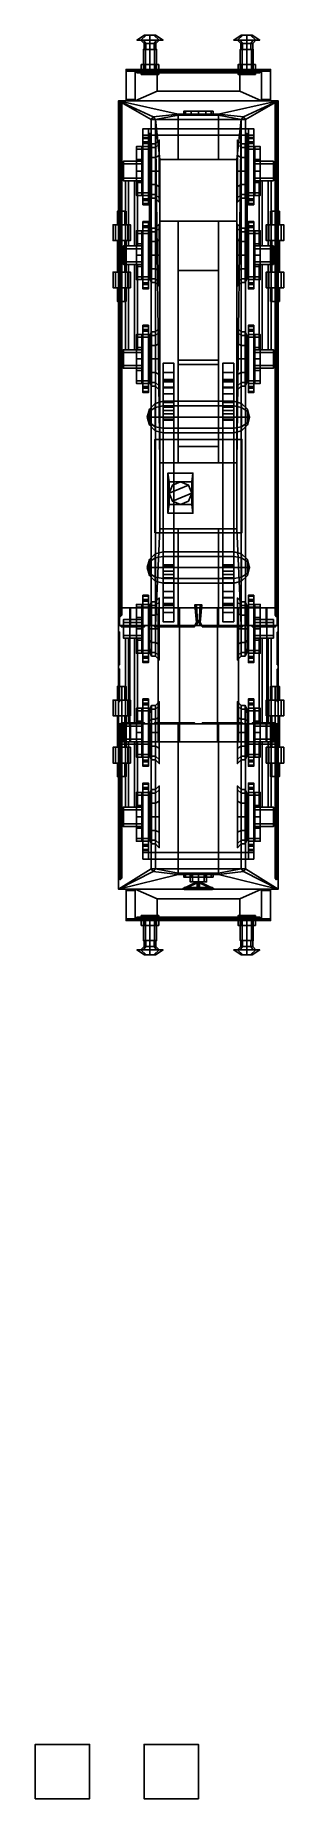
# Model space of a CAD drawing. Header units: millimetres. Extents: x -3 to 1.6, y -24 to 8.5.
import ezdxf

# ---------------------------------------------------------------- set-up
doc = ezdxf.new("R2010")
doc.units = ezdxf.units.MM
doc.layers.add('tmp', color=5, linetype='Continuous')
doc.layers.add('wheels', color=2, linetype='Continuous')

msp = doc.modelspace()

# ---------------------------------------------------------------- linework, layer by layer
for points in [[(-1.16, 7.84, 1.28), (-1.16, 7.84, 0.41), (-1.33, 7.84, 0.41), (-1.33, 7.84, 1.16)], [(-1.33, 7.84, 0.41), (-1.33, 7.81, 0.44), (-1.33, 7.81, 1.16), (-1.33, 7.84, 1.16)], [(-1.16, 7.84, 0.41), (-1.16, 7.26, 0.41), (-1.33, 7.26, 0.41), (-1.33, 7.84, 0.41)], [(-1.33, 7.26, 0.41), (-1.33, 7.29, 0.44), (-1.33, 7.81, 0.44), (-1.33, 7.84, 0.41)], [(-1.33, 7.84, 1.16), (-1.33, 7.81, 1.16), (-1.16, 7.81, 1.28), (-1.16, 7.84, 1.28)], [(-1.33, 7.81, 1.16), (-1.33, 7.81, 0.44), (-1.16, 7.81, 0.44), (-1.16, 7.81, 1.28)], [(-1.16, 7.81, 0.89), (-1.16, 7.29, 0.89), (-1.33, 7.29, 0.89), (-1.33, 7.81, 0.89)], [(-1.33, 7.29, 0.89), (-1.33, 7.29, 0.92), (-1.33, 7.81, 0.92), (-1.33, 7.81, 0.89)], [(-1.33, 7.81, 0.92), (-1.33, 7.29, 0.92), (-1.16, 7.29, 0.92), (-1.16, 7.81, 0.92)], [(-1.33, 7.81, 0.44), (-1.33, 7.29, 0.44), (-1.16, 7.29, 0.44), (-1.16, 7.81, 0.44)], [(-1.16, 7.81, 0.89), (-1.16, 7.81, 0.44), (-1.16, 7.84, 0.41), (-1.16, 7.84, 0.89)], [(-1.16, 7.84, 0.89), (-1.16, 7.84, 1.28), (-0.76, 7.84, 1.28), (-0.76, 7.84, 0.89)], [(-1.16, 7.81, 0.44), (-1.16, 7.29, 0.44), (-1.16, 7.26, 0.41), (-1.16, 7.84, 0.41)], [(-1.16, 7.84, 1.28), (-1.16, 7.26, 1.28), (-0.76, 7.44, 1.28), (-0.76, 7.84, 1.28)], [(-1.16, 7.81, 1.84), (-1.13, 7.84, 1.84), (-1.13, 7.84, 1.28), (-1.16, 7.81, 1.28)], [(-0.84, 7.81, 2.43), (-0.84, 7.84, 2.4), (-1.13, 7.84, 1.84), (-1.16, 7.81, 1.84)], [(-1.16, 7.29, 0.92), (-1.16, 7.29, 1.28), (-1.16, 7.81, 1.28), (-1.16, 7.81, 0.92)], [(-1.16, 7.81, 0.92), (-1.16, 7.29, 0.92), (-1.16, 7.29, 0.89), (-1.16, 7.81, 0.89)], [(-1.13, 7.78, 1.84), (-1.16, 7.81, 1.84), (-1.16, 7.81, 1.28), (-1.13, 7.78, 1.28)], [(-0.84, 7.78, 2.4), (-0.84, 7.81, 2.43), (-1.16, 7.81, 1.84), (-1.13, 7.78, 1.84)], [(-1.13, 7.84, 1.84), (-1.1, 7.81, 1.84), (-1.1, 7.81, 1.28), (-1.13, 7.84, 1.28)], [(-0.84, 7.84, 2.4), (-0.84, 7.81, 2.37), (-1.1, 7.81, 1.84), (-1.13, 7.84, 1.84)], [(-1.1, 7.81, 1.84), (-1.13, 7.78, 1.84), (-1.13, 7.78, 1.28), (-1.1, 7.81, 1.28)], [(-0.84, 7.81, 2.37), (-0.84, 7.78, 2.4), (-1.13, 7.78, 1.84), (-1.1, 7.81, 1.84)], [(-0.73, 7.93, 1.79), (-1.003, 7.93, 1.677), (-1.05, 7.93, 1.79), (-0.777, 7.93, 1.903)], [(-0.777, 7.93, 1.903), (-1.05, 7.93, 1.79), (-1.003, 7.93, 1.903), (-0.89, 7.93, 1.95)], [(-1.05, 7.93, 1.79), (-1.003, 7.93, 1.677), (-1.003, 7.75, 1.677), (-1.05, 7.75, 1.79)], [(-1.003, 7.93, 1.903), (-1.05, 7.93, 1.79), (-1.05, 7.75, 1.79), (-1.003, 7.75, 1.903)], [(-0.777, 7.93, 1.677), (-0.89, 7.93, 1.63), (-1.003, 7.93, 1.677), (-0.73, 7.93, 1.79)], [(-1.003, 7.93, 1.677), (-0.89, 7.93, 1.63), (-0.89, 7.75, 1.63), (-1.003, 7.75, 1.677)], [(-0.89, 7.93, 1.95), (-1.003, 7.93, 1.903), (-1.003, 7.75, 1.903), (-0.89, 7.75, 1.95)], [(-0.89, 7.83, 1.54), (-0.92, 7.8, 1.54), (-0.92, 7.8, 1.65), (-0.89, 7.83, 1.63)], [(-0.92, 7.8, 1.54), (-0.89, 7.77, 1.54), (-0.89, 7.77, 1.63), (-0.92, 7.8, 1.65)], [(-0.89, 7.93, 1.63), (-0.777, 7.93, 1.677), (-0.777, 7.75, 1.677), (-0.89, 7.75, 1.63)], [(-0.777, 7.93, 1.903), (-0.89, 7.93, 1.95), (-0.89, 7.75, 1.95), (-0.777, 7.75, 1.903)], [(-0.86, 7.8, 1.54), (-0.89, 7.83, 1.54), (-0.89, 7.83, 1.63), (-0.86, 7.8, 1.65)], [(-0.89, 7.77, 1.54), (-0.86, 7.8, 1.54), (-0.86, 7.8, 1.65), (-0.89, 7.77, 1.63)], [(-0.84, 7.81, 2.37), (-0.84, 7.84, 2.4), (0.84, 7.84, 2.4), (0.84, 7.81, 2.37)], [(-0.84, 7.84, 2.4), (-0.84, 7.81, 2.43), (0.84, 7.81, 2.43), (0.84, 7.84, 2.4)], [(-0.84, 7.78, 2.4), (-0.84, 7.81, 2.37), (0.84, 7.81, 2.37), (0.84, 7.78, 2.4)], [(-0.84, 7.81, 2.43), (-0.84, 7.78, 2.4), (0.84, 7.78, 2.4), (0.84, 7.81, 2.43)], [(-0.777, 7.93, 1.677), (-0.73, 7.93, 1.79), (-0.73, 7.75, 1.79), (-0.777, 7.75, 1.677)], [(-0.73, 7.93, 1.79), (-0.777, 7.93, 1.903), (-0.777, 7.75, 1.903), (-0.73, 7.75, 1.79)], [(0.76, 7.84, 1.54), (0.76, 7.84, 0.89), (-0.76, 7.84, 0.89), (-0.76, 7.84, 1.54)], [(-0.76, 7.84, 0.89), (0.76, 7.84, 0.89), (0.76, 7.44, 0.89), (-0.76, 7.44, 0.89)], [(0.76, 7.44, 1.54), (0.76, 7.84, 1.54), (-0.76, 7.84, 1.54), (-0.76, 7.44, 1.54)], [(-0.76, 7.84, 1.54), (-0.76, 7.84, 1.28), (-0.76, 7.44, 1.28), (-0.76, 7.44, 1.54)], [(-0.68, 7.81, 2.37), (-0.65, 7.84, 2.4), (-0.65, 7.84, 1.54), (-0.68, 7.81, 1.54)], [(-0.65, 7.78, 2.4), (-0.68, 7.81, 2.37), (-0.68, 7.81, 1.54), (-0.65, 7.78, 1.54)], [(-0.65, 7.84, 2.4), (-0.62, 7.81, 2.37), (-0.62, 7.81, 1.54), (-0.65, 7.84, 1.54)], [(-0.62, 7.81, 2.37), (-0.65, 7.78, 2.4), (-0.65, 7.78, 1.54), (-0.62, 7.81, 1.54)], [(0.62, 7.81, 2.37), (0.65, 7.84, 2.4), (0.65, 7.84, 1.54), (0.62, 7.81, 1.54)], [(0.65, 7.78, 2.4), (0.62, 7.81, 2.37), (0.62, 7.81, 1.54), (0.65, 7.78, 1.54)], [(0.65, 7.84, 2.4), (0.68, 7.81, 2.37), (0.68, 7.81, 1.54), (0.65, 7.84, 1.54)], [(0.68, 7.81, 2.37), (0.65, 7.78, 2.4), (0.65, 7.78, 1.54), (0.68, 7.81, 1.54)], [(0.777, 7.93, 1.903), (0.73, 7.93, 1.79), (0.73, 7.75, 1.79), (0.777, 7.75, 1.903)], [(0.73, 7.93, 1.79), (0.777, 7.93, 1.677), (0.777, 7.75, 1.677), (0.73, 7.75, 1.79)], [(1.003, 7.93, 1.903), (0.73, 7.93, 1.79), (0.777, 7.93, 1.903), (0.89, 7.93, 1.95)], [(1.05, 7.93, 1.79), (0.777, 7.93, 1.677), (0.73, 7.93, 1.79), (1.003, 7.93, 1.903)], [(1.16, 7.84, 1.28), (1.16, 7.84, 0.89), (0.76, 7.84, 0.89), (0.76, 7.84, 1.28)], [(1.16, 7.26, 1.28), (1.16, 7.84, 1.28), (0.76, 7.84, 1.28), (0.76, 7.44, 1.28)], [(0.76, 7.44, 1.28), (0.76, 7.84, 1.28), (0.76, 7.84, 1.54), (0.76, 7.44, 1.54)], [(0.89, 7.93, 1.95), (0.777, 7.93, 1.903), (0.777, 7.75, 1.903), (0.89, 7.75, 1.95)], [(0.777, 7.93, 1.677), (0.89, 7.93, 1.63), (0.89, 7.75, 1.63), (0.777, 7.75, 1.677)], [(1.003, 7.93, 1.677), (0.89, 7.93, 1.63), (0.777, 7.93, 1.677), (1.05, 7.93, 1.79)], [(0.84, 7.81, 2.37), (0.84, 7.84, 2.4), (1.13, 7.84, 1.84), (1.1, 7.81, 1.84)], [(0.84, 7.84, 2.4), (0.84, 7.81, 2.43), (1.16, 7.81, 1.84), (1.13, 7.84, 1.84)], [(0.84, 7.78, 2.4), (0.84, 7.81, 2.37), (1.1, 7.81, 1.84), (1.13, 7.78, 1.84)], [(0.84, 7.81, 2.43), (0.84, 7.78, 2.4), (1.13, 7.78, 1.84), (1.16, 7.81, 1.84)], [(0.89, 7.83, 1.54), (0.86, 7.8, 1.54), (0.86, 7.8, 1.65), (0.89, 7.83, 1.63)], [(0.86, 7.8, 1.54), (0.89, 7.77, 1.54), (0.89, 7.77, 1.63), (0.86, 7.8, 1.65)], [(1.003, 7.93, 1.903), (0.89, 7.93, 1.95), (0.89, 7.75, 1.95), (1.003, 7.75, 1.903)], [(0.89, 7.93, 1.63), (1.003, 7.93, 1.677), (1.003, 7.75, 1.677), (0.89, 7.75, 1.63)], [(0.92, 7.8, 1.54), (0.89, 7.83, 1.54), (0.89, 7.83, 1.63), (0.92, 7.8, 1.65)], [(0.89, 7.77, 1.54), (0.92, 7.8, 1.54), (0.92, 7.8, 1.65), (0.89, 7.77, 1.63)], [(1.05, 7.93, 1.79), (1.003, 7.93, 1.903), (1.003, 7.75, 1.903), (1.05, 7.75, 1.79)], [(1.003, 7.93, 1.677), (1.05, 7.93, 1.79), (1.05, 7.75, 1.79), (1.003, 7.75, 1.677)], [(1.1, 7.81, 1.84), (1.13, 7.84, 1.84), (1.13, 7.84, 1.28), (1.1, 7.81, 1.28)], [(1.13, 7.78, 1.84), (1.1, 7.81, 1.84), (1.1, 7.81, 1.28), (1.13, 7.78, 1.28)], [(1.13, 7.84, 1.84), (1.16, 7.81, 1.84), (1.16, 7.81, 1.28), (1.13, 7.84, 1.28)], [(1.16, 7.81, 1.84), (1.13, 7.78, 1.84), (1.13, 7.78, 1.28), (1.16, 7.81, 1.28)], [(1.33, 7.84, 1.16), (1.33, 7.84, 0.41), (1.16, 7.84, 0.41), (1.16, 7.84, 1.28)], [(1.16, 7.84, 0.41), (1.16, 7.81, 0.44), (1.16, 7.81, 0.89), (1.16, 7.84, 0.89)], [(1.16, 7.26, 0.41), (1.16, 7.29, 0.44), (1.16, 7.81, 0.44), (1.16, 7.84, 0.41)], [(1.33, 7.84, 0.41), (1.33, 7.26, 0.41), (1.16, 7.26, 0.41), (1.16, 7.84, 0.41)], [(1.16, 7.84, 1.28), (1.16, 7.81, 1.28), (1.33, 7.81, 1.16), (1.33, 7.84, 1.16)], [(1.16, 7.81, 1.28), (1.16, 7.81, 0.44), (1.33, 7.81, 0.44), (1.33, 7.81, 1.16)], [(1.16, 7.29, 1.28), (1.16, 7.29, 0.92), (1.16, 7.81, 0.92), (1.16, 7.81, 1.28)], [(1.33, 7.81, 0.89), (1.33, 7.29, 0.89), (1.16, 7.29, 0.89), (1.16, 7.81, 0.89)], [(1.16, 7.29, 0.89), (1.16, 7.29, 0.92), (1.16, 7.81, 0.92), (1.16, 7.81, 0.89)], [(1.16, 7.81, 0.92), (1.16, 7.29, 0.92), (1.33, 7.29, 0.92), (1.33, 7.81, 0.92)], [(1.16, 7.81, 0.44), (1.16, 7.29, 0.44), (1.33, 7.29, 0.44), (1.33, 7.81, 0.44)], [(1.33, 7.81, 1.16), (1.33, 7.81, 0.44), (1.33, 7.84, 0.41), (1.33, 7.84, 1.16)], [(1.33, 7.81, 0.44), (1.33, 7.29, 0.44), (1.33, 7.26, 0.41), (1.33, 7.84, 0.41)], [(1.33, 7.81, 0.92), (1.33, 7.29, 0.92), (1.33, 7.29, 0.89), (1.33, 7.81, 0.89)], [(-0.777, 7.75, 1.903), (-1.05, 7.75, 1.79), (-1.003, 7.75, 1.677), (-0.73, 7.75, 1.79)], [(-0.89, 7.75, 1.95), (-1.003, 7.75, 1.903), (-1.05, 7.75, 1.79), (-0.777, 7.75, 1.903)], [(-0.73, 7.75, 1.79), (-1.003, 7.75, 1.677), (-0.89, 7.75, 1.63), (-0.777, 7.75, 1.677)], [(0.89, 7.75, 1.95), (0.777, 7.75, 1.903), (0.73, 7.75, 1.79), (1.003, 7.75, 1.903)], [(1.003, 7.75, 1.903), (0.73, 7.75, 1.79), (0.777, 7.75, 1.677), (1.05, 7.75, 1.79)], [(1.05, 7.75, 1.79), (0.777, 7.75, 1.677), (0.89, 7.75, 1.63), (1.003, 7.75, 1.677)], [(-1.47, 7.26, 1.54), (-1.47, 7.26, 1.16), (-1.47, -7.25, 1.16), (-1.47, -7.25, 1.54)], [(-1.47, -7.25, 1.16), (-1.47, 7.26, 1.16), (1.47, 7.26, 1.16), (1.47, -7.25, 1.16)], [(0.37, 7.02, 1.54), (1.47, 7.26, 1.54), (-1.47, 7.26, 1.54), (-0.37, 7.02, 1.54)], [(-0.37, 7.02, 1.54), (-1.47, 7.26, 1.54), (-1.47, 7.26, 1.54), (-0.83, 6.97, 1.54)], [(-0.83, 6.97, 1.54), (-1.47, 7.26, 1.54), (-1.47, 7.26, 1.54), (-0.87, 6.92, 1.54)], [(-1.47, 7.26, 1.54), (-1.47, -2.4, 1.54), (-0.87, -2.4, 1.54), (-0.87, 6.92, 1.54)], [(-1.16, 7.26, 1.54), (-1.16, 7.26, 1.16), (-1.47, 7.26, 1.16), (-1.47, 7.26, 1.54)], [(-1.16, 7.29, 1.28), (-1.16, 7.29, 0.44), (-1.33, 7.29, 0.44), (-1.33, 7.29, 1.16)], [(-1.33, 7.29, 0.44), (-1.33, 7.26, 0.41), (-1.33, 7.26, 1.16), (-1.33, 7.29, 1.16)], [(-1.33, 7.29, 1.16), (-1.33, 7.26, 1.16), (-1.16, 7.26, 1.28), (-1.16, 7.29, 1.28)], [(-1.33, 7.26, 1.16), (-1.33, 7.26, 0.41), (-1.16, 7.26, 0.41), (-1.16, 7.26, 1.16)], [(-0.76, 7.44, 1.16), (-1.16, 7.26, 1.16), (-1.16, 7.26, 0.89), (-0.76, 7.44, 0.89)], [(0.76, 7.44, 1.16), (1.16, 7.26, 1.16), (-1.16, 7.26, 1.16), (-0.76, 7.44, 1.16)], [(-0.76, 7.44, 1.54), (-1.16, 7.26, 1.54), (1.16, 7.26, 1.54), (0.76, 7.44, 1.54)], [(-0.76, 7.44, 1.28), (-1.16, 7.26, 1.28), (-1.16, 7.26, 1.54), (-0.76, 7.44, 1.54)], [(-1.16, 7.26, 0.89), (-1.16, 7.26, 0.41), (-1.16, 7.29, 0.44), (-1.16, 7.29, 0.89)], [(-0.76, 7.44, 0.89), (0.76, 7.44, 0.89), (0.76, 7.44, 1.16), (-0.76, 7.44, 1.16)], [(1.47, 7.26, 1.54), (1.47, 7.26, 1.54), (0.37, 7.02, 1.54), (0.83, 6.97, 1.54)], [(0.76, 7.44, 0.89), (1.16, 7.26, 0.89), (1.16, 7.26, 1.16), (0.76, 7.44, 1.16)], [(1.16, 7.26, 1.54), (1.16, 7.26, 1.28), (0.76, 7.44, 1.28), (0.76, 7.44, 1.54)], [(1.47, 7.26, 1.54), (1.47, 7.26, 1.54), (0.83, 6.97, 1.54), (0.87, 6.92, 1.54)], [(0.87, -2.4, 1.54), (1.47, -2.4, 1.54), (1.47, 7.26, 1.54), (0.87, 6.92, 1.54)], [(1.33, 7.29, 1.16), (1.33, 7.29, 0.44), (1.16, 7.29, 0.44), (1.16, 7.29, 1.28)], [(1.16, 7.29, 0.44), (1.16, 7.26, 0.41), (1.16, 7.26, 0.89), (1.16, 7.29, 0.89)], [(1.16, 7.29, 1.28), (1.16, 7.26, 1.28), (1.33, 7.26, 1.16), (1.33, 7.29, 1.16)], [(1.16, 7.26, 1.16), (1.16, 7.26, 0.41), (1.33, 7.26, 0.41), (1.33, 7.26, 1.16)], [(1.47, 7.26, 1.54), (1.47, 7.26, 1.16), (1.16, 7.26, 1.16), (1.16, 7.26, 1.54)], [(1.33, 7.26, 1.16), (1.33, 7.26, 0.41), (1.33, 7.29, 0.44), (1.33, 7.29, 1.16)], [(1.47, -7.25, 1.16), (1.47, 7.26, 1.16), (1.47, 7.26, 1.54), (1.47, -7.25, 1.54)], [(-0.83, 6.97, 1.54), (-0.87, 6.92, 1.54), (-0.87, 6.92, 3.53), (-0.83, 6.97, 3.53)], [(-0.79, 6.92, 3.62), (-0.83, 6.97, 3.53), (-0.87, 6.92, 3.53)], [(-0.87, 6.66, 3.18), (-0.87, 4.56, 3.18), (-0.87, -2.4, 3.53), (-0.87, 6.92, 3.53)], [(-0.87, 6.92, 3.53), (-0.87, -2.4, 3.53), (-0.79, -2.4, 3.62), (-0.79, 6.92, 3.62)], [(-0.87, 4.56, 1.68), (-0.87, 6.66, 1.68), (-0.87, 6.92, 1.54), (-0.87, -2.4, 1.54)], [(-0.87, 6.92, 3.53), (-0.87, 6.92, 1.54), (-0.87, 6.66, 1.68), (-0.87, 6.66, 3.18)], [(-0.37, 7.02, 3.53), (-0.37, 7.02, 1.54), (-0.83, 6.97, 1.54), (-0.83, 6.97, 3.53)], [(-0.37, 7, 3.62), (-0.37, 7.02, 3.53), (-0.83, 6.97, 3.53), (-0.79, 6.92, 3.62)], [(-0.37, 6.92, 3.68), (-0.37, 7, 3.62), (-0.79, 6.92, 3.62)], [(-0.71, 0.6, 3.631), (-0.79, 6.92, 3.62), (-0.79, -2.4, 3.62), (-0.71, -0.62, 3.631)], [(-0.71, 6.18, 3.631), (-0.79, 6.92, 3.62), (-0.71, 0.6, 3.631), (-0.71, 5.05, 3.631)], [(-0.37, 6.18, 3.68), (-0.37, 6.92, 3.68), (-0.79, 6.92, 3.62), (-0.71, 6.18, 3.631)], [(0.37, 7.02, 3.53), (0.37, 7.02, 1.54), (-0.37, 7.02, 1.54), (-0.37, 7.02, 3.53)], [(0.37, 7, 3.62), (0.37, 7.02, 3.53), (-0.37, 7.02, 3.53), (-0.37, 7, 3.62)], [(0.37, 6.92, 3.68), (0.37, 7, 3.62), (-0.37, 7, 3.62), (-0.37, 6.92, 3.68)], [(0.37, 6.18, 3.68), (0.37, 6.92, 3.68), (-0.37, 6.92, 3.68), (-0.37, 6.18, 3.68)], [(-0.27, 7.02, 3.19), (-0.234, 7.02, 3.325), (-0.234, 7.07, 3.325), (-0.27, 7.07, 3.19)], [(-0.234, 7.02, 3.055), (-0.27, 7.02, 3.19), (-0.27, 7.07, 3.19), (-0.234, 7.07, 3.055)], [(-0.234, 7.07, 3.325), (0.27, 7.07, 3.19), (0.234, 7.07, 3.055), (-0.27, 7.07, 3.19)], [(-0.27, 7.07, 3.19), (0.234, 7.07, 3.055), (0.135, 7.07, 2.956), (-0.234, 7.07, 3.055)], [(-0.234, 7.02, 3.325), (-0.135, 7.02, 3.424), (-0.135, 7.07, 3.424), (-0.234, 7.07, 3.325)], [(-0.135, 7.02, 2.956), (-0.234, 7.02, 3.055), (-0.234, 7.07, 3.055), (-0.135, 7.07, 2.956)], [(-0.135, 7.07, 3.424), (0.234, 7.07, 3.325), (0.27, 7.07, 3.19), (-0.234, 7.07, 3.325)], [(-0.234, 7.07, 3.055), (0.135, 7.07, 2.956), (0, 7.07, 2.92), (-0.135, 7.07, 2.956)], [(-0.135, 7.02, 3.424), (0, 7.02, 3.46), (0, 7.07, 3.46), (-0.135, 7.07, 3.424)], [(0, 7.02, 2.92), (-0.135, 7.02, 2.956), (-0.135, 7.07, 2.956), (0, 7.07, 2.92)], [(0, 7.07, 3.46), (0.135, 7.07, 3.424), (0.234, 7.07, 3.325), (-0.135, 7.07, 3.424)], [(0, 7.02, 3.46), (0.135, 7.02, 3.424), (0.135, 7.07, 3.424), (0, 7.07, 3.46)], [(0.135, 7.02, 2.956), (0, 7.02, 2.92), (0, 7.07, 2.92), (0.135, 7.07, 2.956)], [(0.135, 7.02, 3.424), (0.234, 7.02, 3.325), (0.234, 7.07, 3.325), (0.135, 7.07, 3.424)], [(0.234, 7.02, 3.055), (0.135, 7.02, 2.956), (0.135, 7.07, 2.956), (0.234, 7.07, 3.055)], [(0.234, 7.02, 3.325), (0.27, 7.02, 3.19), (0.27, 7.07, 3.19), (0.234, 7.07, 3.325)], [(0.27, 7.02, 3.19), (0.234, 7.02, 3.055), (0.234, 7.07, 3.055), (0.27, 7.07, 3.19)], [(0.83, 6.97, 1.54), (0.37, 7.02, 1.54), (0.37, 7.02, 3.53), (0.83, 6.97, 3.53)], [(0.79, 6.92, 3.62), (0.83, 6.97, 3.53), (0.37, 7.02, 3.53), (0.37, 7, 3.62)], [(0.79, 6.92, 3.62), (0.79, 6.92, 3.62), (0.37, 7, 3.62), (0.37, 6.92, 3.68)], [(0.71, 6.18, 3.631), (0.79, 6.92, 3.62), (0.37, 6.92, 3.68), (0.37, 6.18, 3.68)], [(0.79, -2.4, 3.62), (0.79, 6.92, 3.62), (0.71, 0.6, 3.631), (0.71, -0.62, 3.631)], [(0.71, 0.6, 3.631), (0.79, 6.92, 3.62), (0.71, 6.18, 3.631), (0.71, 5.05, 3.631)], [(0.87, 6.92, 3.53), (0.87, 6.92, 3.53), (0.83, 6.97, 3.53), (0.79, 6.92, 3.62)], [(0.79, -2.4, 3.62), (0.87, -2.4, 3.53), (0.87, 6.92, 3.53), (0.79, 6.92, 3.62)], [(0.87, 6.92, 3.53), (0.87, 6.92, 1.54), (0.83, 6.97, 1.54), (0.83, 6.97, 3.53)], [(0.87, 4.56, 1.68), (0.87, -2.4, 1.54), (0.87, 6.92, 1.54), (0.87, 6.66, 1.68)], [(0.87, 4.56, 3.18), (0.87, 6.66, 3.18), (0.87, 6.92, 3.53), (0.87, -2.4, 3.53)], [(0.87, 6.66, 3.18), (0.87, 6.66, 1.68), (0.87, 6.92, 1.54), (0.87, 6.92, 3.53)], [(-0.9, 6.66, 3.18), (-0.9, 6.66, 1.68), (-0.9, 4.56, 1.68), (-0.9, 4.56, 3.18)], [(-0.87, 6.66, 3.18), (-0.87, 6.66, 1.68), (-0.9, 6.66, 1.68), (-0.9, 6.66, 3.18)], [(-0.9, 4.56, 1.68), (-0.9, 6.66, 1.68), (-0.87, 6.66, 1.68), (-0.87, 4.56, 1.68)], [(-0.87, 4.56, 3.18), (-0.87, 6.66, 3.18), (-0.9, 6.66, 3.18), (-0.9, 4.56, 3.18)], [(0.9, 6.66, 3.18), (0.9, 6.66, 1.68), (0.87, 6.66, 1.68), (0.87, 6.66, 3.18)], [(0.87, 4.56, 1.68), (0.87, 6.66, 1.68), (0.9, 6.66, 1.68), (0.9, 4.56, 1.68)], [(0.9, 4.56, 3.18), (0.9, 6.66, 3.18), (0.87, 6.66, 3.18), (0.87, 4.56, 3.18)], [(0.9, 4.56, 1.68), (0.9, 6.66, 1.68), (0.9, 6.66, 3.18), (0.9, 4.56, 3.18)], [(0.71, 6.18, 3.78), (0.37, 6.18, 3.68), (-0.37, 6.18, 3.68), (-0.71, 6.18, 3.78)], [(0.71, 5.05, 3.78), (0.71, 6.18, 3.78), (-0.71, 6.18, 3.78), (-0.71, 5.05, 3.78)], [(-0.37, 6.18, 3.68), (-0.37, 6.18, 3.68), (-0.71, 6.18, 3.631), (-0.71, 6.18, 3.78)], [(-0.71, 6.18, 3.78), (-0.71, 6.18, 3.631), (-0.71, 5.05, 3.631), (-0.71, 5.05, 3.78)], [(0.71, 6.18, 3.631), (0.71, 6.18, 3.631), (0.37, 6.18, 3.68), (0.71, 6.18, 3.78)], [(0.71, 5.05, 3.631), (0.71, 6.18, 3.631), (0.71, 6.18, 3.78), (0.71, 5.05, 3.78)], [(-0.71, 5.05, 3.78), (-0.37, 5.05, 3.68), (0.37, 5.05, 3.68), (0.71, 5.05, 3.78)], [(-0.71, 5.05, 3.78), (-0.71, 5.05, 3.631), (-0.37, 5.05, 3.68)], [(-0.37, 0.6, 3.68), (-0.37, 5.05, 3.68), (-0.71, 5.05, 3.631), (-0.71, 0.6, 3.631)], [(0.37, 4.14, 3.68), (0.37, 5.05, 3.68), (-0.37, 5.05, 3.68), (-0.37, 4.14, 3.68)], [(0.71, 5.05, 3.78), (0.37, 5.05, 3.68), (0.71, 5.05, 3.631)], [(0.71, 0.6, 3.631), (0.71, 5.05, 3.631), (0.37, 5.05, 3.68), (0.37, 0.6, 3.68)], [(-0.9, 4.56, 3.18), (-0.9, 4.56, 1.68), (-0.87, 4.56, 1.68), (-0.87, 4.56, 3.18)], [(-0.87, 4.56, 3.18), (-0.87, 4.56, 1.68), (-0.87, -2.4, 1.54), (-0.87, -2.4, 3.53)], [(0.87, 4.56, 3.18), (0.87, 4.56, 1.68), (0.9, 4.56, 1.68), (0.9, 4.56, 3.18)], [(0.87, -2.4, 3.53), (0.87, -2.4, 1.54), (0.87, 4.56, 1.68), (0.87, 4.56, 3.18)], [(0.37, 2.49, 3.71), (0.37, 4.14, 3.71), (-0.37, 4.14, 3.71), (-0.37, 2.49, 3.71)], [(0.37, 4.14, 3.71), (0.37, 4.14, 3.68), (-0.37, 4.14, 3.68), (-0.37, 4.14, 3.71)], [(-0.37, 4.14, 3.71), (-0.37, 4.14, 3.68), (-0.37, 2.49, 3.68), (-0.37, 2.49, 3.71)], [(0.37, 2.49, 3.68), (0.37, 4.14, 3.68), (0.37, 4.14, 3.71), (0.37, 2.49, 3.71)], [(-0.65, 2.13, 1.16), (-0.65, 2.43, 1.16), (-0.65, 2.26, 1.06), (-0.65, 2.11, 1.13)], [(-0.65, 2.26, 1.06), (-0.65, 2.43, 1.16), (-0.45, 2.43, 1.16), (-0.45, 2.26, 1.06)], [(-0.45, 2.26, 1.06), (-0.45, 2.43, 1.16), (-0.45, 2.13, 1.16), (-0.45, 2.11, 1.13)], [(-0.37, 2.49, 3.71), (-0.37, 2.49, 3.68), (0.37, 2.49, 3.68), (0.37, 2.49, 3.71)], [(0.37, 2.41, 3.68), (0.37, 2.49, 3.68), (-0.37, 2.49, 3.68), (-0.37, 2.41, 3.68)], [(0.37, 2.41, 3.71), (0.37, 2.41, 3.68), (-0.37, 2.41, 3.68), (-0.37, 2.41, 3.71)], [(-0.37, 2.41, 3.71), (-0.37, 2.41, 3.68), (-0.37, 0.9, 3.68), (-0.37, 0.9, 3.71)], [(0.37, 0.9, 3.71), (0.37, 2.41, 3.71), (-0.37, 2.41, 3.71), (-0.37, 0.9, 3.71)], [(0.37, 0.9, 3.68), (0.37, 2.41, 3.68), (0.37, 2.41, 3.71), (0.37, 0.9, 3.71)], [(0.45, 2.13, 1.16), (0.45, 2.43, 1.16), (0.45, 2.26, 1.06), (0.45, 2.11, 1.13)], [(0.45, 2.26, 1.06), (0.45, 2.43, 1.16), (0.65, 2.43, 1.16), (0.65, 2.26, 1.06)], [(0.65, 2.26, 1.06), (0.65, 2.43, 1.16), (0.65, 2.13, 1.16), (0.65, 2.11, 1.13)], [(-0.65, 2.11, 1.13), (-0.65, 2.26, 1.06), (-0.65, 2.09, 1.04), (-0.65, 1.99, 1.11)], [(-0.65, 2.09, 1.04), (-0.65, 2.26, 1.06), (-0.45, 2.26, 1.06), (-0.45, 2.09, 1.04)], [(-0.45, 2.11, 1.13), (-0.45, 2.13, 1.16), (-0.65, 2.13, 1.16), (-0.65, 2.11, 1.13)], [(-0.45, 1.99, 1.11), (-0.45, 2.11, 1.13), (-0.65, 2.11, 1.13), (-0.65, 1.99, 1.11)], [(-0.65, 1.99, 1.11), (-0.65, 2.09, 1.04), (-0.65, 1.98, 0.95), (-0.65, 1.87, 0.99)], [(-0.65, 1.98, 0.95), (-0.65, 2.09, 1.04), (-0.45, 2.09, 1.04), (-0.45, 1.98, 0.95)], [(-0.45, 1.87, 0.99), (-0.45, 1.99, 1.11), (-0.65, 1.99, 1.11), (-0.65, 1.87, 0.99)], [(-0.65, 1.87, 0.99), (-0.65, 1.98, 0.95), (-0.65, 1.71, 0.48), (-0.65, 1.62, 0.55)], [(-0.65, 1.71, 0.48), (-0.65, 1.98, 0.95), (-0.45, 1.98, 0.95), (-0.45, 1.71, 0.48)], [(-0.45, 2.09, 1.04), (-0.45, 2.26, 1.06), (-0.45, 2.11, 1.13), (-0.45, 1.99, 1.11)], [(-0.45, 1.98, 0.95), (-0.45, 2.09, 1.04), (-0.45, 1.99, 1.11), (-0.45, 1.87, 0.99)], [(-0.45, 1.71, 0.48), (-0.45, 1.98, 0.95), (-0.45, 1.87, 0.99), (-0.45, 1.62, 0.55)], [(0.45, 2.11, 1.13), (0.45, 2.26, 1.06), (0.45, 2.09, 1.04), (0.45, 1.99, 1.11)], [(0.45, 2.09, 1.04), (0.45, 2.26, 1.06), (0.65, 2.26, 1.06), (0.65, 2.09, 1.04)], [(0.65, 2.11, 1.13), (0.65, 2.13, 1.16), (0.45, 2.13, 1.16), (0.45, 2.11, 1.13)], [(0.65, 1.99, 1.11), (0.65, 2.11, 1.13), (0.45, 2.11, 1.13), (0.45, 1.99, 1.11)], [(0.45, 1.99, 1.11), (0.45, 2.09, 1.04), (0.45, 1.98, 0.95), (0.45, 1.87, 0.99)], [(0.45, 1.98, 0.95), (0.45, 2.09, 1.04), (0.65, 2.09, 1.04), (0.65, 1.98, 0.95)], [(0.65, 1.87, 0.99), (0.65, 1.99, 1.11), (0.45, 1.99, 1.11), (0.45, 1.87, 0.99)], [(0.45, 1.71, 0.48), (0.45, 1.98, 0.95), (0.65, 1.98, 0.95), (0.65, 1.71, 0.48)], [(0.45, 1.87, 0.99), (0.45, 1.98, 0.95), (0.45, 1.71, 0.48), (0.45, 1.62, 0.55)], [(0.65, 2.09, 1.04), (0.65, 2.26, 1.06), (0.65, 2.11, 1.13), (0.65, 1.99, 1.11)], [(0.65, 1.98, 0.95), (0.65, 2.09, 1.04), (0.65, 1.99, 1.11), (0.65, 1.87, 0.99)], [(0.65, 1.71, 0.48), (0.65, 1.98, 0.95), (0.65, 1.87, 0.99), (0.65, 1.62, 0.55)], [(-0.901, 1.585, 0.85), (-0.795, 1.691, 0.85), (-0.795, 1.618, 0.672), (-0.901, 1.543, 0.747)], [(-0.901, 1.543, 0.953), (-0.795, 1.618, 1.028), (-0.795, 1.691, 0.85), (-0.901, 1.585, 0.85)], [(-0.795, 1.691, 0.85), (-0.65, 1.73, 0.85), (-0.65, 1.645, 0.645), (-0.795, 1.618, 0.672)], [(-0.795, 1.618, 1.028), (-0.65, 1.645, 1.055), (-0.65, 1.73, 0.85), (-0.795, 1.691, 0.85)], [(-0.795, 1.618, 0.672), (-0.65, 1.645, 0.645), (-0.65, 1.44, 0.56), (-0.795, 1.44, 0.599)], [(-0.795, 1.44, 1.101), (-0.65, 1.44, 1.14), (-0.65, 1.645, 1.055), (-0.795, 1.618, 1.028)], [(-0.45, 1.62, 0.55), (-0.45, 1.87, 0.99), (-0.65, 1.87, 0.99), (-0.65, 1.62, 0.55)], [(-0.65, 1.73, 0.85), (-0.65, 1.645, 1.055), (0.65, 1.645, 1.055), (0.65, 1.73, 0.85)], [(-0.65, 1.645, 0.645), (-0.65, 1.73, 0.85), (0.65, 1.73, 0.85), (0.65, 1.645, 0.645)], [(-0.65, 1.62, 0.55), (-0.65, 1.71, 0.48), (-0.65, 1.56, 0.34), (-0.65, 1.5, 0.44)], [(-0.65, 1.56, 0.34), (-0.65, 1.71, 0.48), (-0.45, 1.71, 0.48), (-0.45, 1.56, 0.34)], [(-0.65, 1.645, 1.055), (-0.65, 1.44, 1.14), (0.65, 1.44, 1.14), (0.65, 1.645, 1.055)], [(-0.65, 1.44, 0.56), (-0.65, 1.645, 0.645), (0.65, 1.645, 0.645), (0.65, 1.44, 0.56)], [(-0.45, 1.56, 0.34), (-0.45, 1.71, 0.48), (-0.45, 1.62, 0.55), (-0.45, 1.5, 0.44)], [(0.65, 1.62, 0.55), (0.65, 1.87, 0.99), (0.45, 1.87, 0.99), (0.45, 1.62, 0.55)], [(0.45, 1.56, 0.34), (0.45, 1.71, 0.48), (0.65, 1.71, 0.48), (0.65, 1.56, 0.34)], [(0.45, 1.62, 0.55), (0.45, 1.71, 0.48), (0.45, 1.56, 0.34), (0.45, 1.5, 0.44)], [(0.795, 1.618, 0.672), (0.65, 1.645, 0.645), (0.65, 1.73, 0.85), (0.795, 1.691, 0.85)], [(0.795, 1.691, 0.85), (0.65, 1.73, 0.85), (0.65, 1.645, 1.055), (0.795, 1.618, 1.028)], [(0.65, 1.56, 0.34), (0.65, 1.71, 0.48), (0.65, 1.62, 0.55), (0.65, 1.5, 0.44)], [(0.795, 1.44, 0.599), (0.65, 1.44, 0.56), (0.65, 1.645, 0.645), (0.795, 1.618, 0.672)], [(0.795, 1.618, 1.028), (0.65, 1.645, 1.055), (0.65, 1.44, 1.14), (0.795, 1.44, 1.101)], [(0.901, 1.543, 0.747), (0.795, 1.618, 0.672), (0.795, 1.691, 0.85), (0.901, 1.585, 0.85)], [(0.901, 1.585, 0.85), (0.795, 1.691, 0.85), (0.795, 1.618, 1.028), (0.901, 1.543, 0.953)], [(-0.94, 1.44, 0.85), (-0.901, 1.585, 0.85), (-0.901, 1.543, 0.747), (-0.94, 1.44, 0.85)], [(-0.94, 1.44, 0.85), (-0.901, 1.543, 0.953), (-0.901, 1.585, 0.85), (-0.94, 1.44, 0.85)], [(-0.94, 1.44, 0.85), (-0.901, 1.543, 0.747), (-0.901, 1.44, 0.705), (-0.94, 1.44, 0.85)], [(-0.94, 1.44, 0.85), (-0.901, 1.44, 0.995), (-0.901, 1.543, 0.953), (-0.94, 1.44, 0.85)], [(-0.94, 1.44, 0.85), (-0.901, 1.44, 0.705), (-0.901, 1.337, 0.747), (-0.94, 1.44, 0.85)], [(-0.94, 1.44, 0.85), (-0.901, 1.337, 0.747), (-0.901, 1.295, 0.85), (-0.94, 1.44, 0.85)], [(-0.94, 1.44, 0.85), (-0.901, 1.295, 0.85), (-0.901, 1.337, 0.953), (-0.94, 1.44, 0.85)], [(-0.94, 1.44, 0.85), (-0.901, 1.337, 0.953), (-0.901, 1.44, 0.995), (-0.94, 1.44, 0.85)], [(-0.901, 1.543, 0.747), (-0.795, 1.618, 0.672), (-0.795, 1.44, 0.599), (-0.901, 1.44, 0.705)], [(-0.901, 1.44, 0.995), (-0.795, 1.44, 1.101), (-0.795, 1.618, 1.028), (-0.901, 1.543, 0.953)], [(-0.901, 1.44, 0.705), (-0.795, 1.44, 0.599), (-0.795, 1.262, 0.672), (-0.901, 1.337, 0.747)], [(-0.901, 1.337, 0.953), (-0.795, 1.262, 1.028), (-0.795, 1.44, 1.101), (-0.901, 1.44, 0.995)], [(-0.901, 1.337, 0.747), (-0.795, 1.262, 0.672), (-0.795, 1.189, 0.85), (-0.901, 1.295, 0.85)], [(-0.901, 1.295, 0.85), (-0.795, 1.189, 0.85), (-0.795, 1.262, 1.028), (-0.901, 1.337, 0.953)], [(-0.795, 1.44, 0.599), (-0.65, 1.44, 0.56), (-0.65, 1.235, 0.645), (-0.795, 1.262, 0.672)], [(-0.795, 1.262, 1.028), (-0.65, 1.235, 1.055), (-0.65, 1.44, 1.14), (-0.795, 1.44, 1.101)], [(-0.45, 1.5, 0.44), (-0.45, 1.62, 0.55), (-0.65, 1.62, 0.55), (-0.65, 1.5, 0.44)], [(-0.65, 1.5, 0.44), (-0.65, 1.56, 0.34), (-0.65, 1.4, 0.28), (-0.65, 1.38, 0.38)], [(-0.65, 1.4, 0.28), (-0.65, 1.56, 0.34), (-0.45, 1.56, 0.34), (-0.45, 1.4, 0.28)], [(-0.45, 1.38, 0.38), (-0.45, 1.5, 0.44), (-0.65, 1.5, 0.44), (-0.65, 1.38, 0.38)], [(-0.65, 1.44, 1.14), (-0.65, 1.235, 1.055), (0.65, 1.235, 1.055), (0.65, 1.44, 1.14)], [(-0.65, 1.235, 0.645), (-0.65, 1.44, 0.56), (0.65, 1.44, 0.56), (0.65, 1.235, 0.645)], [(-0.65, 1.38, 0.38), (-0.65, 1.4, 0.28), (-0.65, -1.3, 0.28), (-0.65, -1.28, 0.38)], [(-0.65, -1.3, 0.28), (-0.65, 1.4, 0.28), (-0.45, 1.4, 0.28), (-0.45, -1.3, 0.28)], [(-0.45, -1.28, 0.38), (-0.45, 1.38, 0.38), (-0.65, 1.38, 0.38), (-0.65, -1.28, 0.38)], [(-0.45, 1.4, 0.28), (-0.45, 1.56, 0.34), (-0.45, 1.5, 0.44), (-0.45, 1.38, 0.38)], [(-0.45, -1.3, 0.28), (-0.45, 1.4, 0.28), (-0.45, 1.38, 0.38), (-0.45, -1.28, 0.38)], [(0.65, 1.5, 0.44), (0.65, 1.62, 0.55), (0.45, 1.62, 0.55), (0.45, 1.5, 0.44)], [(0.45, 1.5, 0.44), (0.45, 1.56, 0.34), (0.45, 1.4, 0.28), (0.45, 1.38, 0.38)], [(0.45, 1.4, 0.28), (0.45, 1.56, 0.34), (0.65, 1.56, 0.34), (0.65, 1.4, 0.28)], [(0.65, 1.38, 0.38), (0.65, 1.5, 0.44), (0.45, 1.5, 0.44), (0.45, 1.38, 0.38)], [(0.45, 1.38, 0.38), (0.45, 1.4, 0.28), (0.45, -1.3, 0.28), (0.45, -1.28, 0.38)], [(0.45, -1.3, 0.28), (0.45, 1.4, 0.28), (0.65, 1.4, 0.28), (0.65, -1.3, 0.28)], [(0.65, -1.28, 0.38), (0.65, 1.38, 0.38), (0.45, 1.38, 0.38), (0.45, -1.28, 0.38)], [(0.65, 1.4, 0.28), (0.65, 1.56, 0.34), (0.65, 1.5, 0.44), (0.65, 1.38, 0.38)], [(0.795, 1.262, 0.672), (0.65, 1.235, 0.645), (0.65, 1.44, 0.56), (0.795, 1.44, 0.599)], [(0.795, 1.44, 1.101), (0.65, 1.44, 1.14), (0.65, 1.235, 1.055), (0.795, 1.262, 1.028)], [(0.65, -1.3, 0.28), (0.65, 1.4, 0.28), (0.65, 1.38, 0.38), (0.65, -1.28, 0.38)], [(0.901, 1.44, 0.705), (0.795, 1.44, 0.599), (0.795, 1.618, 0.672), (0.901, 1.543, 0.747)], [(0.901, 1.543, 0.953), (0.795, 1.618, 1.028), (0.795, 1.44, 1.101), (0.901, 1.44, 0.995)], [(0.901, 1.337, 0.747), (0.795, 1.262, 0.672), (0.795, 1.44, 0.599), (0.901, 1.44, 0.705)], [(0.901, 1.44, 0.995), (0.795, 1.44, 1.101), (0.795, 1.262, 1.028), (0.901, 1.337, 0.953)], [(0.901, 1.295, 0.85), (0.795, 1.189, 0.85), (0.795, 1.262, 0.672), (0.901, 1.337, 0.747)], [(0.901, 1.337, 0.953), (0.795, 1.262, 1.028), (0.795, 1.189, 0.85), (0.901, 1.295, 0.85)], [(0.94, 1.44, 0.85), (0.901, 1.543, 0.747), (0.901, 1.585, 0.85), (0.94, 1.44, 0.85)], [(0.94, 1.44, 0.85), (0.901, 1.585, 0.85), (0.901, 1.543, 0.953), (0.94, 1.44, 0.85)], [(0.94, 1.44, 0.85), (0.901, 1.44, 0.705), (0.901, 1.543, 0.747), (0.94, 1.44, 0.85)], [(0.94, 1.44, 0.85), (0.901, 1.543, 0.953), (0.901, 1.44, 0.995), (0.94, 1.44, 0.85)], [(0.94, 1.44, 0.85), (0.901, 1.295, 0.85), (0.901, 1.337, 0.747), (0.94, 1.44, 0.85)], [(0.94, 1.44, 0.85), (0.901, 1.337, 0.747), (0.901, 1.44, 0.705), (0.94, 1.44, 0.85)], [(0.94, 1.44, 0.85), (0.901, 1.44, 0.995), (0.901, 1.337, 0.953), (0.94, 1.44, 0.85)], [(0.94, 1.44, 0.85), (0.901, 1.337, 0.953), (0.901, 1.295, 0.85), (0.94, 1.44, 0.85)], [(-0.8, 1.03, 1.16), (-0.8, 1.03, 0.38), (-0.8, -0.69, 0.38), (-0.8, -0.69, 1.16)], [(0.8, 1.03, 1.16), (0.8, 1.03, 0.38), (-0.8, 1.03, 0.38), (-0.8, 1.03, 1.16)], [(-0.8, -0.69, 0.38), (-0.8, 1.03, 0.38), (0.8, 1.03, 0.38), (0.8, -0.69, 0.38)], [(-0.795, 1.262, 0.672), (-0.65, 1.235, 0.645), (-0.65, 1.15, 0.85), (-0.795, 1.189, 0.85)], [(-0.795, 1.189, 0.85), (-0.65, 1.15, 0.85), (-0.65, 1.235, 1.055), (-0.795, 1.262, 1.028)], [(-0.65, 1.235, 1.055), (-0.65, 1.15, 0.85), (0.65, 1.15, 0.85), (0.65, 1.235, 1.055)], [(-0.65, 1.15, 0.85), (-0.65, 1.235, 0.645), (0.65, 1.235, 0.645), (0.65, 1.15, 0.85)], [(0.795, 1.189, 0.85), (0.65, 1.15, 0.85), (0.65, 1.235, 0.645), (0.795, 1.262, 0.672)], [(0.795, 1.262, 1.028), (0.65, 1.235, 1.055), (0.65, 1.15, 0.85), (0.795, 1.189, 0.85)], [(0.8, -0.69, 0.38), (0.8, 1.03, 0.38), (0.8, 1.03, 1.16), (0.8, -0.69, 1.16)], [(0.37, 0.6, 3.68), (0.37, 0.9, 3.68), (-0.37, 0.9, 3.68), (-0.37, 0.6, 3.68)], [(-0.37, 0.9, 3.71), (-0.37, 0.9, 3.68), (0.37, 0.9, 3.68), (0.37, 0.9, 3.71)], [(-0.71, 0.6, 3.73), (-0.71, 0.6, 3.631), (-0.71, -0.62, 3.631), (-0.71, -0.62, 3.73)], [(0.71, 0.6, 3.73), (0.37, 0.6, 3.68), (-0.37, 0.6, 3.68), (-0.71, 0.6, 3.73)], [(0.71, -0.62, 3.73), (0.71, 0.6, 3.73), (-0.71, 0.6, 3.73), (-0.71, -0.62, 3.73)], [(-0.37, 0.6, 3.68), (-0.37, 0.6, 3.68), (-0.71, 0.6, 3.631), (-0.71, 0.6, 3.73)], [(-0.1, 0.41, 3.79), (-0.1, 0.41, 3.73), (-0.56, 0.41, 3.73), (-0.56, 0.41, 3.79)], [(-0.56, 0.41, 3.79), (-0.56, 0.41, 3.73), (-0.56, -0.33, 3.73), (-0.56, -0.33, 3.79)], [(-0.12, 0.25, 4.01), (-0.1, 0.41, 3.79), (-0.56, 0.41, 3.79), (-0.54, 0.25, 4.01)], [(-0.54, 0.25, 4.01), (-0.56, 0.41, 3.79), (-0.56, -0.33, 3.79), (-0.54, -0.17, 4.01)], [(-0.1, -0.33, 3.79), (-0.1, 0.41, 3.79), (-0.12, 0.25, 4.01), (-0.12, -0.17, 4.01)], [(-0.1, -0.33, 3.73), (-0.1, 0.41, 3.73), (-0.1, 0.41, 3.79), (-0.1, -0.33, 3.79)], [(0.71, 0.6, 3.631), (0.71, 0.6, 3.631), (0.37, 0.6, 3.68), (0.71, 0.6, 3.73)], [(0.71, -0.62, 3.631), (0.71, 0.6, 3.631), (0.71, 0.6, 3.73), (0.71, -0.62, 3.73)], [(-0.12, -0.17, 4.01), (-0.12, 0.25, 4.01), (-0.54, 0.25, 4.01), (-0.54, -0.17, 4.01)], [(-0.54, 0.04, 4.16), (-0.182, 0.188, 4.16), (-0.33, 0.25, 4.16), (-0.478, 0.188, 4.16)], [(-0.478, 0.188, 4.01), (-0.54, 0.04, 4.01), (-0.54, 0.04, 4.16), (-0.478, 0.188, 4.16)], [(-0.478, -0.108, 4.16), (-0.12, 0.04, 4.16), (-0.182, 0.188, 4.16), (-0.54, 0.04, 4.16)], [(-0.54, 0.04, 4.01), (-0.478, -0.108, 4.01), (-0.478, -0.108, 4.16), (-0.54, 0.04, 4.16)], [(-0.33, 0.25, 4.01), (-0.478, 0.188, 4.01), (-0.478, 0.188, 4.16), (-0.33, 0.25, 4.16)], [(-0.33, -0.17, 4.16), (-0.182, -0.108, 4.16), (-0.12, 0.04, 4.16), (-0.478, -0.108, 4.16)], [(-0.182, 0.188, 4.01), (-0.33, 0.25, 4.01), (-0.33, 0.25, 4.16), (-0.182, 0.188, 4.16)], [(-0.12, 0.04, 4.01), (-0.182, 0.188, 4.01), (-0.182, 0.188, 4.16), (-0.12, 0.04, 4.16)], [(-0.182, -0.108, 4.01), (-0.12, 0.04, 4.01), (-0.12, 0.04, 4.16), (-0.182, -0.108, 4.16)], [(-0.54, -0.17, 4.01), (-0.56, -0.33, 3.79), (-0.1, -0.33, 3.79), (-0.12, -0.17, 4.01)], [(-0.478, -0.108, 4.01), (-0.33, -0.17, 4.01), (-0.33, -0.17, 4.16), (-0.478, -0.108, 4.16)], [(-0.33, -0.17, 4.01), (-0.182, -0.108, 4.01), (-0.182, -0.108, 4.16), (-0.33, -0.17, 4.16)], [(-0.79, -2.4, 3.62), (-0.37, -2.4, 3.68), (-0.37, -0.62, 3.68), (-0.71, -0.62, 3.631)], [(-0.71, -0.62, 3.73), (-0.37, -0.62, 3.68), (0.37, -0.62, 3.68), (0.71, -0.62, 3.73)], [(-0.56, -0.33, 3.79), (-0.56, -0.33, 3.73), (-0.1, -0.33, 3.73), (-0.1, -0.33, 3.79)], [(-0.37, -0.62, 3.68), (-0.37, -2.4, 3.68), (0.37, -2.4, 3.68), (0.37, -0.62, 3.68)], [(0.37, -0.62, 3.68), (0.37, -2.4, 3.68), (0.79, -2.4, 3.62), (0.71, -0.62, 3.631)], [(0.71, -0.62, 3.73), (0.37, -0.62, 3.68), (0.71, -0.62, 3.631)], [(-0.8, -0.69, 1.16), (-0.8, -0.69, 0.38), (0.8, -0.69, 0.38), (0.8, -0.69, 1.16)], [(-0.94, -1.33, 0.85), (-0.901, -1.185, 0.85), (-0.901, -1.227, 0.747), (-0.94, -1.33, 0.85)], [(-0.94, -1.33, 0.85), (-0.901, -1.227, 0.953), (-0.901, -1.185, 0.85), (-0.94, -1.33, 0.85)], [(-0.94, -1.33, 0.85), (-0.901, -1.227, 0.747), (-0.901, -1.33, 0.705), (-0.94, -1.33, 0.85)], [(-0.94, -1.33, 0.85), (-0.901, -1.33, 0.995), (-0.901, -1.227, 0.953), (-0.94, -1.33, 0.85)], [(-0.901, -1.185, 0.85), (-0.795, -1.079, 0.85), (-0.795, -1.152, 0.672), (-0.901, -1.227, 0.747)], [(-0.901, -1.227, 0.953), (-0.795, -1.152, 1.028), (-0.795, -1.079, 0.85), (-0.901, -1.185, 0.85)], [(-0.901, -1.227, 0.747), (-0.795, -1.152, 0.672), (-0.795, -1.33, 0.599), (-0.901, -1.33, 0.705)], [(-0.901, -1.33, 0.995), (-0.795, -1.33, 1.101), (-0.795, -1.152, 1.028), (-0.901, -1.227, 0.953)], [(-0.795, -1.079, 0.85), (-0.65, -1.04, 0.85), (-0.65, -1.125, 0.645), (-0.795, -1.152, 0.672)], [(-0.795, -1.152, 1.028), (-0.65, -1.125, 1.055), (-0.65, -1.04, 0.85), (-0.795, -1.079, 0.85)], [(-0.795, -1.152, 0.672), (-0.65, -1.125, 0.645), (-0.65, -1.33, 0.56), (-0.795, -1.33, 0.599)], [(-0.795, -1.33, 1.101), (-0.65, -1.33, 1.14), (-0.65, -1.125, 1.055), (-0.795, -1.152, 1.028)], [(-0.65, -1.04, 0.85), (-0.65, -1.125, 1.055), (0.65, -1.125, 1.055), (0.65, -1.04, 0.85)], [(-0.65, -1.125, 0.645), (-0.65, -1.04, 0.85), (0.65, -1.04, 0.85), (0.65, -1.125, 0.645)], [(-0.65, -1.125, 1.055), (-0.65, -1.33, 1.14), (0.65, -1.33, 1.14), (0.65, -1.125, 1.055)], [(-0.65, -1.33, 0.56), (-0.65, -1.125, 0.645), (0.65, -1.125, 0.645), (0.65, -1.33, 0.56)], [(-0.65, -1.28, 0.38), (-0.65, -1.4, 0.44), (-0.45, -1.4, 0.44), (-0.45, -1.28, 0.38)], [(-0.65, -1.3, 0.28), (-0.65, -1.46, 0.34), (-0.65, -1.4, 0.44), (-0.65, -1.28, 0.38)], [(-0.45, -1.4, 0.44), (-0.45, -1.46, 0.34), (-0.45, -1.3, 0.28), (-0.45, -1.28, 0.38)], [(0.45, -1.28, 0.38), (0.45, -1.4, 0.44), (0.65, -1.4, 0.44), (0.65, -1.28, 0.38)], [(0.45, -1.3, 0.28), (0.45, -1.46, 0.34), (0.45, -1.4, 0.44), (0.45, -1.28, 0.38)], [(0.795, -1.152, 0.672), (0.65, -1.125, 0.645), (0.65, -1.04, 0.85), (0.795, -1.079, 0.85)], [(0.795, -1.079, 0.85), (0.65, -1.04, 0.85), (0.65, -1.125, 1.055), (0.795, -1.152, 1.028)], [(0.795, -1.33, 0.599), (0.65, -1.33, 0.56), (0.65, -1.125, 0.645), (0.795, -1.152, 0.672)], [(0.795, -1.152, 1.028), (0.65, -1.125, 1.055), (0.65, -1.33, 1.14), (0.795, -1.33, 1.101)], [(0.65, -1.4, 0.44), (0.65, -1.46, 0.34), (0.65, -1.3, 0.28), (0.65, -1.28, 0.38)], [(0.901, -1.227, 0.747), (0.795, -1.152, 0.672), (0.795, -1.079, 0.85), (0.901, -1.185, 0.85)], [(0.901, -1.185, 0.85), (0.795, -1.079, 0.85), (0.795, -1.152, 1.028), (0.901, -1.227, 0.953)], [(0.901, -1.33, 0.705), (0.795, -1.33, 0.599), (0.795, -1.152, 0.672), (0.901, -1.227, 0.747)], [(0.901, -1.227, 0.953), (0.795, -1.152, 1.028), (0.795, -1.33, 1.101), (0.901, -1.33, 0.995)], [(0.94, -1.33, 0.85), (0.901, -1.227, 0.747), (0.901, -1.185, 0.85), (0.94, -1.33, 0.85)], [(0.94, -1.33, 0.85), (0.901, -1.185, 0.85), (0.901, -1.227, 0.953), (0.94, -1.33, 0.85)], [(0.94, -1.33, 0.85), (0.901, -1.33, 0.705), (0.901, -1.227, 0.747), (0.94, -1.33, 0.85)], [(0.94, -1.33, 0.85), (0.901, -1.227, 0.953), (0.901, -1.33, 0.995), (0.94, -1.33, 0.85)], [(-0.94, -1.33, 0.85), (-0.901, -1.33, 0.705), (-0.901, -1.433, 0.747), (-0.94, -1.33, 0.85)], [(-0.94, -1.33, 0.85), (-0.901, -1.433, 0.747), (-0.901, -1.475, 0.85), (-0.94, -1.33, 0.85)], [(-0.94, -1.33, 0.85), (-0.901, -1.475, 0.85), (-0.901, -1.433, 0.953), (-0.94, -1.33, 0.85)], [(-0.94, -1.33, 0.85), (-0.901, -1.433, 0.953), (-0.901, -1.33, 0.995), (-0.94, -1.33, 0.85)], [(-0.901, -1.33, 0.705), (-0.795, -1.33, 0.599), (-0.795, -1.508, 0.672), (-0.901, -1.433, 0.747)], [(-0.901, -1.433, 0.953), (-0.795, -1.508, 1.028), (-0.795, -1.33, 1.101), (-0.901, -1.33, 0.995)], [(-0.901, -1.433, 0.747), (-0.795, -1.508, 0.672), (-0.795, -1.581, 0.85), (-0.901, -1.475, 0.85)], [(-0.901, -1.475, 0.85), (-0.795, -1.581, 0.85), (-0.795, -1.508, 1.028), (-0.901, -1.433, 0.953)], [(-0.795, -1.33, 0.599), (-0.65, -1.33, 0.56), (-0.65, -1.535, 0.645), (-0.795, -1.508, 0.672)], [(-0.795, -1.508, 1.028), (-0.65, -1.535, 1.055), (-0.65, -1.33, 1.14), (-0.795, -1.33, 1.101)], [(-0.795, -1.508, 0.672), (-0.65, -1.535, 0.645), (-0.65, -1.62, 0.85), (-0.795, -1.581, 0.85)], [(-0.795, -1.581, 0.85), (-0.65, -1.62, 0.85), (-0.65, -1.535, 1.055), (-0.795, -1.508, 1.028)], [(-0.45, -1.3, 0.28), (-0.45, -1.46, 0.34), (-0.65, -1.46, 0.34), (-0.65, -1.3, 0.28)], [(-0.65, -1.33, 1.14), (-0.65, -1.535, 1.055), (0.65, -1.535, 1.055), (0.65, -1.33, 1.14)], [(-0.65, -1.535, 0.645), (-0.65, -1.33, 0.56), (0.65, -1.33, 0.56), (0.65, -1.535, 0.645)], [(-0.65, -1.4, 0.44), (-0.65, -1.52, 0.55), (-0.45, -1.52, 0.55), (-0.45, -1.4, 0.44)], [(-0.65, -1.46, 0.34), (-0.65, -1.61, 0.48), (-0.65, -1.52, 0.55), (-0.65, -1.4, 0.44)], [(-0.45, -1.46, 0.34), (-0.45, -1.61, 0.48), (-0.65, -1.61, 0.48), (-0.65, -1.46, 0.34)], [(-0.65, -1.52, 0.55), (-0.65, -1.77, 0.99), (-0.45, -1.77, 0.99), (-0.45, -1.52, 0.55)], [(-0.65, -1.61, 0.48), (-0.65, -1.88, 0.95), (-0.65, -1.77, 0.99), (-0.65, -1.52, 0.55)], [(-0.65, -1.535, 1.055), (-0.65, -1.62, 0.85), (0.65, -1.62, 0.85), (0.65, -1.535, 1.055)], [(-0.65, -1.62, 0.85), (-0.65, -1.535, 0.645), (0.65, -1.535, 0.645), (0.65, -1.62, 0.85)], [(-0.45, -1.61, 0.48), (-0.45, -1.88, 0.95), (-0.65, -1.88, 0.95), (-0.65, -1.61, 0.48)], [(-0.45, -1.52, 0.55), (-0.45, -1.61, 0.48), (-0.45, -1.46, 0.34), (-0.45, -1.4, 0.44)], [(-0.45, -1.77, 0.99), (-0.45, -1.88, 0.95), (-0.45, -1.61, 0.48), (-0.45, -1.52, 0.55)], [(0.65, -1.3, 0.28), (0.65, -1.46, 0.34), (0.45, -1.46, 0.34), (0.45, -1.3, 0.28)], [(0.45, -1.46, 0.34), (0.45, -1.61, 0.48), (0.45, -1.52, 0.55), (0.45, -1.4, 0.44)], [(0.45, -1.4, 0.44), (0.45, -1.52, 0.55), (0.65, -1.52, 0.55), (0.65, -1.4, 0.44)], [(0.65, -1.46, 0.34), (0.65, -1.61, 0.48), (0.45, -1.61, 0.48), (0.45, -1.46, 0.34)], [(0.45, -1.52, 0.55), (0.45, -1.77, 0.99), (0.65, -1.77, 0.99), (0.65, -1.52, 0.55)], [(0.45, -1.61, 0.48), (0.45, -1.88, 0.95), (0.45, -1.77, 0.99), (0.45, -1.52, 0.55)], [(0.65, -1.61, 0.48), (0.65, -1.88, 0.95), (0.45, -1.88, 0.95), (0.45, -1.61, 0.48)], [(0.795, -1.508, 0.672), (0.65, -1.535, 0.645), (0.65, -1.33, 0.56), (0.795, -1.33, 0.599)], [(0.795, -1.33, 1.101), (0.65, -1.33, 1.14), (0.65, -1.535, 1.055), (0.795, -1.508, 1.028)], [(0.65, -1.52, 0.55), (0.65, -1.61, 0.48), (0.65, -1.46, 0.34), (0.65, -1.4, 0.44)], [(0.795, -1.581, 0.85), (0.65, -1.62, 0.85), (0.65, -1.535, 0.645), (0.795, -1.508, 0.672)], [(0.795, -1.508, 1.028), (0.65, -1.535, 1.055), (0.65, -1.62, 0.85), (0.795, -1.581, 0.85)], [(0.65, -1.77, 0.99), (0.65, -1.88, 0.95), (0.65, -1.61, 0.48), (0.65, -1.52, 0.55)], [(0.901, -1.433, 0.747), (0.795, -1.508, 0.672), (0.795, -1.33, 0.599), (0.901, -1.33, 0.705)], [(0.901, -1.33, 0.995), (0.795, -1.33, 1.101), (0.795, -1.508, 1.028), (0.901, -1.433, 0.953)], [(0.901, -1.475, 0.85), (0.795, -1.581, 0.85), (0.795, -1.508, 0.672), (0.901, -1.433, 0.747)], [(0.901, -1.433, 0.953), (0.795, -1.508, 1.028), (0.795, -1.581, 0.85), (0.901, -1.475, 0.85)], [(0.94, -1.33, 0.85), (0.901, -1.475, 0.85), (0.901, -1.433, 0.747), (0.94, -1.33, 0.85)], [(0.94, -1.33, 0.85), (0.901, -1.433, 0.747), (0.901, -1.33, 0.705), (0.94, -1.33, 0.85)], [(0.94, -1.33, 0.85), (0.901, -1.33, 0.995), (0.901, -1.433, 0.953), (0.94, -1.33, 0.85)], [(0.94, -1.33, 0.85), (0.901, -1.433, 0.953), (0.901, -1.475, 0.85), (0.94, -1.33, 0.85)], [(-0.65, -1.77, 0.99), (-0.65, -1.89, 1.11), (-0.45, -1.89, 1.11), (-0.45, -1.77, 0.99)], [(-0.65, -1.88, 0.95), (-0.65, -1.99, 1.04), (-0.65, -1.89, 1.11), (-0.65, -1.77, 0.99)], [(-0.45, -1.88, 0.95), (-0.45, -1.99, 1.04), (-0.65, -1.99, 1.04), (-0.65, -1.88, 0.95)], [(-0.65, -1.89, 1.11), (-0.65, -2.01, 1.13), (-0.45, -2.01, 1.13), (-0.45, -1.89, 1.11)], [(-0.65, -1.99, 1.04), (-0.65, -2.16, 1.06), (-0.65, -2.01, 1.13), (-0.65, -1.89, 1.11)], [(-0.45, -1.89, 1.11), (-0.45, -1.99, 1.04), (-0.45, -1.88, 0.95), (-0.45, -1.77, 0.99)], [(-0.45, -2.01, 1.13), (-0.45, -2.16, 1.06), (-0.45, -1.99, 1.04), (-0.45, -1.89, 1.11)], [(0.45, -1.77, 0.99), (0.45, -1.89, 1.11), (0.65, -1.89, 1.11), (0.65, -1.77, 0.99)], [(0.45, -1.88, 0.95), (0.45, -1.99, 1.04), (0.45, -1.89, 1.11), (0.45, -1.77, 0.99)], [(0.65, -1.88, 0.95), (0.65, -1.99, 1.04), (0.45, -1.99, 1.04), (0.45, -1.88, 0.95)], [(0.45, -1.99, 1.04), (0.45, -2.16, 1.06), (0.45, -2.01, 1.13), (0.45, -1.89, 1.11)], [(0.45, -1.89, 1.11), (0.45, -2.01, 1.13), (0.65, -2.01, 1.13), (0.65, -1.89, 1.11)], [(0.65, -1.89, 1.11), (0.65, -1.99, 1.04), (0.65, -1.88, 0.95), (0.65, -1.77, 0.99)], [(0.65, -2.01, 1.13), (0.65, -2.16, 1.06), (0.65, -1.99, 1.04), (0.65, -1.89, 1.11)], [(-1.26, -2.07, 3.99), (-1.47, -2.07, 3.72), (-1.47, -4.54, 3.72), (-1.26, -4.54, 3.99)], [(-1.47, -2.07, 3.69), (-1.47, -2.4, 3.69), (-1.47, -2.4, 3.72), (-1.47, -2.07, 3.72)], [(-1.26, -2.07, 3.99), (-1.25, -2.07, 3.97), (-1.45, -2.07, 3.72), (-1.47, -2.07, 3.72)], [(-1.47, -2.07, 3.72), (-1.45, -2.07, 3.72), (-1.45, -2.07, 3.69), (-1.47, -2.07, 3.69)], [(-1.45, -2.07, 3.69), (-1.45, -2.4, 3.69), (-1.47, -2.4, 3.69), (-1.47, -2.07, 3.69)], [(-1.25, -2.07, 3.97), (-1.25, -2.4, 3.97), (-1.45, -2.4, 3.72), (-1.45, -2.07, 3.72)], [(-1.45, -2.07, 3.72), (-1.45, -2.4, 3.72), (-1.45, -2.4, 3.69), (-1.45, -2.07, 3.69)], [(-0.74, -4.54, 4.18), (-0.74, -2.07, 4.18), (-1.26, -2.07, 3.99), (-1.26, -4.54, 3.99)], [(-0.74, -2.07, 4.18), (-0.74, -2.07, 4.16), (-1.25, -2.07, 3.97), (-1.26, -2.07, 3.99)], [(-0.74, -2.07, 4.16), (-0.74, -2.4, 4.16), (-1.25, -2.4, 3.97), (-1.25, -2.07, 3.97)], [(-0.35, -2.07, 4.25), (-0.74, -2.07, 4.18), (-0.74, -4.54, 4.18), (-0.35, -4.54, 4.25)], [(-0.35, -2.07, 4.23), (-0.35, -2.4, 4.23), (-0.74, -2.4, 4.16), (-0.74, -2.07, 4.16)], [(-0.35, -2.07, 4.25), (-0.35, -2.07, 4.23), (-0.74, -2.07, 4.16), (-0.74, -2.07, 4.18)], [(-0.45, -1.99, 1.04), (-0.45, -2.16, 1.06), (-0.65, -2.16, 1.06), (-0.65, -1.99, 1.04)], [(-0.65, -2.01, 1.13), (-0.65, -2.03, 1.16), (-0.45, -2.03, 1.16), (-0.45, -2.01, 1.13)], [(-0.65, -2.16, 1.06), (-0.65, -2.33, 1.16), (-0.65, -2.03, 1.16), (-0.65, -2.01, 1.13)], [(-0.45, -2.16, 1.06), (-0.45, -2.33, 1.16), (-0.65, -2.33, 1.16), (-0.65, -2.16, 1.06)], [(-0.45, -2.03, 1.16), (-0.45, -2.33, 1.16), (-0.45, -2.16, 1.06), (-0.45, -2.01, 1.13)], [(0.35, -4.54, 4.25), (0.35, -2.07, 4.25), (-0.35, -2.07, 4.25), (-0.35, -4.54, 4.25)], [(-0.35, -2.4, 4.23), (-0.35, -2.07, 4.23), (0.35, -2.07, 4.23), (0.35, -2.4, 4.23)], [(0.35, -2.07, 4.25), (0.35, -2.07, 4.23), (-0.35, -2.07, 4.23), (-0.35, -2.07, 4.25)], [(-0.035, -2.34, 4.08), (-0.018, -2.34, 4.11), (-0.033, -2.02, 4.136), (-0.065, -2.02, 4.08)], [(-0.018, -2.34, 4.05), (-0.035, -2.34, 4.08), (-0.065, -2.02, 4.08), (-0.033, -2.02, 4.024)], [(-0.033, -2.02, 4.136), (0.032, -2.02, 4.136), (0.065, -2.02, 4.08), (-0.065, -2.02, 4.08)], [(-0.065, -2.02, 4.08), (0.065, -2.02, 4.08), (0.032, -2.02, 4.024), (-0.033, -2.02, 4.024)], [(-0.018, -2.34, 4.11), (0.017, -2.34, 4.11), (0.032, -2.02, 4.136), (-0.033, -2.02, 4.136)], [(0.017, -2.34, 4.05), (-0.018, -2.34, 4.05), (-0.033, -2.02, 4.024), (0.032, -2.02, 4.024)], [(0.017, -2.34, 4.11), (0.035, -2.34, 4.08), (0.065, -2.02, 4.08), (0.032, -2.02, 4.136)], [(0.035, -2.34, 4.08), (0.017, -2.34, 4.05), (0.032, -2.02, 4.024), (0.065, -2.02, 4.08)], [(0.74, -4.54, 4.18), (0.74, -2.07, 4.18), (0.35, -2.07, 4.25), (0.35, -4.54, 4.25)], [(0.35, -2.4, 4.23), (0.35, -2.07, 4.23), (0.74, -2.07, 4.16), (0.74, -2.4, 4.16)], [(0.74, -2.07, 4.18), (0.74, -2.07, 4.16), (0.35, -2.07, 4.23), (0.35, -2.07, 4.25)], [(0.65, -1.99, 1.04), (0.65, -2.16, 1.06), (0.45, -2.16, 1.06), (0.45, -1.99, 1.04)], [(0.45, -2.16, 1.06), (0.45, -2.33, 1.16), (0.45, -2.03, 1.16), (0.45, -2.01, 1.13)], [(0.45, -2.01, 1.13), (0.45, -2.03, 1.16), (0.65, -2.03, 1.16), (0.65, -2.01, 1.13)], [(0.65, -2.16, 1.06), (0.65, -2.33, 1.16), (0.45, -2.33, 1.16), (0.45, -2.16, 1.06)], [(0.65, -2.03, 1.16), (0.65, -2.33, 1.16), (0.65, -2.16, 1.06), (0.65, -2.01, 1.13)], [(1.26, -2.07, 3.99), (0.74, -2.07, 4.18), (0.74, -4.54, 4.18), (1.26, -4.54, 3.99)], [(0.74, -2.4, 4.16), (0.74, -2.07, 4.16), (1.25, -2.07, 3.97), (1.25, -2.4, 3.97)], [(1.26, -2.07, 3.99), (1.25, -2.07, 3.97), (0.74, -2.07, 4.16), (0.74, -2.07, 4.18)], [(1.25, -2.4, 3.97), (1.25, -2.07, 3.97), (1.45, -2.07, 3.72), (1.45, -2.4, 3.72)], [(1.47, -2.07, 3.72), (1.45, -2.07, 3.72), (1.25, -2.07, 3.97), (1.26, -2.07, 3.99)], [(1.47, -4.54, 3.72), (1.47, -2.07, 3.72), (1.26, -2.07, 3.99), (1.26, -4.54, 3.99)], [(1.45, -2.4, 3.72), (1.45, -2.07, 3.72), (1.45, -2.07, 3.69), (1.45, -2.4, 3.69)], [(1.47, -2.07, 3.69), (1.45, -2.07, 3.69), (1.45, -2.07, 3.72), (1.47, -2.07, 3.72)], [(1.45, -2.4, 3.69), (1.45, -2.07, 3.69), (1.47, -2.07, 3.69), (1.47, -2.4, 3.69)], [(1.47, -2.4, 3.69), (1.47, -2.07, 3.69), (1.47, -2.07, 3.72), (1.47, -2.4, 3.72)], [(-1.47, -4.21, 2.06), (-1.47, -2.4, 1.54), (-1.47, -4.58, 1.54), (-1.47, -4.58, 2.06)], [(-1.47, -2.52, 2.91), (-1.47, -2.4, 1.54), (-1.47, -4.21, 2.06), (-1.47, -3.8, 2.91)], [(-1.47, -2.4, 3.72), (-1.47, -2.52, 3.54), (-1.47, -3.8, 3.54), (-1.47, -4.21, 3.72)], [(-1.47, -2.52, 2.91), (-1.47, -2.52, 3.54), (-1.47, -2.4, 3.72), (-1.47, -2.4, 1.54)], [(-1.47, -2.4, 1.54), (-1.47, -2.4, 3.72), (-1.42, -2.4, 3.63), (-1.42, -2.4, 2.91)], [(-0.87, -2.4, 1.54), (-1.47, -2.4, 1.54), (-1.42, -2.4, 2.91), (-0.99, -2.4, 2.91)], [(-1.47, -2.4, 3.72), (-1.25, -2.4, 3.97), (-1.14, -2.4, 3.86), (-1.42, -2.4, 3.63)], [(-1.45, -2.52, 2.91), (-1.45, -2.52, 3.54), (-1.47, -2.52, 3.54), (-1.47, -2.52, 2.91)], [(-1.45, -2.52, 3.54), (-1.45, -3.12, 3.54), (-1.47, -3.12, 3.54), (-1.47, -2.52, 3.54)], [(-1.45, -3.12, 2.91), (-1.45, -2.52, 2.91), (-1.47, -2.52, 2.91), (-1.47, -3.12, 2.91)], [(-1.45, -2.52, 2.91), (-1.45, -3.12, 2.91), (-1.45, -3.12, 3.54), (-1.45, -2.52, 3.54)], [(-1.42, -2.4, 2.91), (-1.42, -2.4, 3.63), (-1.42, -2.42, 3.63), (-1.42, -2.42, 2.91)], [(-0.99, -2.4, 2.91), (-1.42, -2.4, 2.91), (-1.42, -2.42, 2.91), (-0.99, -2.42, 2.91)], [(-1.42, -2.4, 3.63), (-1.14, -2.4, 3.86), (-1.14, -2.42, 3.86), (-1.42, -2.42, 3.63)], [(-0.99, -2.42, 3.86), (-0.99, -2.42, 2.91), (-1.42, -2.42, 2.91), (-1.14, -2.42, 3.86)], [(-1.14, -2.42, 3.86), (-1.42, -2.42, 2.91), (-1.42, -2.42, 3.63)], [(-0.74, -2.4, 4.16), (-0.74, -2.4, 4.16), (-0.81, -2.4, 4.02), (-1.25, -2.4, 3.97)], [(-1.25, -2.4, 3.97), (-0.81, -2.4, 4.02), (-0.99, -2.4, 3.86), (-1.14, -2.4, 3.86)], [(-1.14, -2.4, 3.86), (-0.99, -2.4, 3.86), (-0.99, -2.42, 3.86), (-1.14, -2.42, 3.86)], [(-0.99, -2.4, 3.86), (-0.99, -2.4, 2.91), (-0.99, -2.42, 2.91), (-0.99, -2.42, 3.86)], [(-0.87, -2.4, 3.53), (-0.99, -2.4, 3.86), (-0.81, -2.4, 4.02), (-0.81, -2.4, 3.71)], [(-0.87, -2.4, 3.53), (-0.87, -2.4, 1.54), (-0.99, -2.4, 2.91), (-0.99, -2.4, 3.86)], [(-0.79, -2.4, 3.62), (-0.79, -2.4, 3.62), (-0.87, -2.4, 3.53), (-0.81, -2.4, 3.71)], [(-0.81, -2.4, 3.71), (-0.81, -2.4, 4.02), (-0.81, -2.42, 4.02), (-0.81, -2.42, 3.71)], [(-0.73, -2.4, 3.71), (-0.81, -2.4, 3.71), (-0.81, -2.42, 3.71), (-0.73, -2.42, 3.71)], [(-0.81, -2.4, 4.02), (-0.53, -2.4, 4.1), (-0.53, -2.42, 4.1), (-0.81, -2.42, 4.02)], [(-0.74, -2.4, 4.16), (-0.74, -2.4, 4.16), (-0.53, -2.4, 4.1), (-0.81, -2.4, 4.02)], [(-0.79, -2.4, 3.62), (-0.79, -2.4, 3.62), (-0.81, -2.4, 3.71), (-0.73, -2.4, 3.71)], [(-0.73, -2.42, 3.71), (-0.81, -2.42, 3.71), (-0.81, -2.42, 4.02)], [(-0.6, -2.42, 3.8), (-0.73, -2.42, 3.71), (-0.81, -2.42, 4.02), (-0.53, -2.42, 4.1)], [(-0.37, -2.4, 3.68), (-0.37, -2.4, 3.68), (-0.79, -2.4, 3.62), (-0.73, -2.4, 3.71)], [(-0.74, -2.4, 4.16), (-0.35, -2.4, 4.23), (-0.17, -2.4, 4.14), (-0.53, -2.4, 4.1)], [(-0.6, -2.4, 3.8), (-0.73, -2.4, 3.71), (-0.73, -2.42, 3.71), (-0.6, -2.42, 3.8)], [(-0.37, -2.4, 3.68), (-0.37, -2.4, 3.68), (-0.73, -2.4, 3.71), (-0.6, -2.4, 3.8)], [(-0.07, -2.4, 3.8), (-0.6, -2.4, 3.8), (-0.6, -2.42, 3.8), (-0.07, -2.42, 3.8)], [(-0.37, -2.4, 3.68), (-0.37, -2.4, 3.68), (-0.6, -2.4, 3.8), (-0.07, -2.4, 3.8)], [(-0.53, -2.42, 4.1), (-0.17, -2.42, 4.14), (-0.07, -2.42, 3.8), (-0.6, -2.42, 3.8)], [(-0.53, -2.4, 4.1), (-0.17, -2.4, 4.14), (-0.17, -2.42, 4.14), (-0.53, -2.42, 4.1)], [(0.07, -2.4, 3.8), (0.37, -2.4, 3.68), (-0.37, -2.4, 3.68), (-0.07, -2.4, 3.8)], [(0.35, -2.4, 4.23), (0.07, -2.4, 4.14), (-0.07, -2.4, 4.14), (-0.35, -2.4, 4.23)], [(-0.35, -2.4, 4.23), (-0.35, -2.4, 4.23), (-0.07, -2.4, 4.14), (-0.17, -2.4, 4.14)], [(-0.17, -2.4, 4.14), (-0.07, -2.4, 4.14), (-0.07, -2.42, 4.14), (-0.17, -2.42, 4.14)], [(-0.17, -2.42, 4.14), (-0.07, -2.42, 4.14), (-0.07, -2.42, 3.8)], [(-0.07, -2.4, 4.14), (-0.07, -2.4, 3.8), (-0.07, -2.42, 3.8), (-0.07, -2.42, 4.14)], [(0.07, -2.4, 4.14), (0.07, -2.4, 3.8), (-0.07, -2.4, 3.8), (-0.07, -2.4, 4.14)], [(-0.035, -2.34, 4.08), (-0.018, -2.34, 4.05), (-0.033, -2.4, 4.024), (-0.065, -2.4, 4.08)], [(-0.018, -2.34, 4.11), (-0.035, -2.34, 4.08), (-0.065, -2.4, 4.08), (-0.033, -2.4, 4.136)], [(-0.018, -2.34, 4.05), (0.017, -2.34, 4.05), (0.032, -2.4, 4.024), (-0.033, -2.4, 4.024)], [(0.017, -2.34, 4.11), (-0.018, -2.34, 4.11), (-0.033, -2.4, 4.136), (0.032, -2.4, 4.136)], [(0.017, -2.34, 4.05), (0.035, -2.34, 4.08), (0.065, -2.4, 4.08), (0.032, -2.4, 4.024)], [(0.035, -2.34, 4.08), (0.017, -2.34, 4.11), (0.032, -2.4, 4.136), (0.065, -2.4, 4.08)], [(0.17, -2.42, 4.14), (0.07, -2.42, 4.14), (0.07, -2.4, 4.14), (0.17, -2.4, 4.14)], [(0.07, -2.42, 3.8), (0.6, -2.42, 3.8), (0.6, -2.4, 3.8), (0.07, -2.4, 3.8)], [(0.07, -2.42, 4.14), (0.07, -2.42, 3.8), (0.07, -2.4, 3.8), (0.07, -2.4, 4.14)], [(0.17, -2.4, 4.14), (0.07, -2.4, 4.14), (0.35, -2.4, 4.23)], [(0.17, -2.42, 4.14), (0.07, -2.42, 3.8), (0.07, -2.42, 3.8), (0.07, -2.42, 4.14)], [(0.6, -2.42, 3.8), (0.07, -2.42, 3.8), (0.17, -2.42, 4.14), (0.53, -2.42, 4.1)], [(0.53, -2.42, 4.1), (0.17, -2.42, 4.14), (0.17, -2.4, 4.14), (0.53, -2.4, 4.1)], [(0.53, -2.4, 4.1), (0.17, -2.4, 4.14), (0.35, -2.4, 4.23), (0.74, -2.4, 4.16)], [(0.79, -2.4, 3.62), (0.37, -2.4, 3.68), (0.73, -2.4, 3.71)], [(0.6, -2.4, 3.8), (0.73, -2.4, 3.71), (0.37, -2.4, 3.68)], [(0.81, -2.42, 4.02), (0.53, -2.42, 4.1), (0.53, -2.4, 4.1), (0.81, -2.4, 4.02)], [(0.81, -2.4, 4.02), (0.53, -2.4, 4.1), (0.74, -2.4, 4.16)], [(0.53, -2.42, 4.1), (0.81, -2.42, 4.02), (0.73, -2.42, 3.71), (0.6, -2.42, 3.8)], [(0.6, -2.42, 3.8), (0.73, -2.42, 3.71), (0.73, -2.4, 3.71), (0.6, -2.4, 3.8)], [(0.73, -2.42, 3.71), (0.81, -2.42, 3.71), (0.81, -2.4, 3.71), (0.73, -2.4, 3.71)], [(0.79, -2.4, 3.62), (0.73, -2.4, 3.71), (0.81, -2.4, 3.71)], [(0.81, -2.42, 4.02), (0.81, -2.42, 4.02), (0.81, -2.42, 3.71), (0.73, -2.42, 3.71)], [(1.14, -2.4, 3.86), (0.99, -2.4, 3.86), (0.74, -2.4, 4.16), (1.25, -2.4, 3.97)], [(0.81, -2.4, 4.02), (0.74, -2.4, 4.16), (0.99, -2.4, 3.86)], [(0.79, -2.4, 3.62), (0.81, -2.4, 3.71), (0.87, -2.4, 3.53)], [(0.81, -2.42, 3.71), (0.81, -2.42, 4.02), (0.81, -2.4, 4.02), (0.81, -2.4, 3.71)], [(0.81, -2.4, 3.71), (0.81, -2.4, 4.02), (0.99, -2.4, 3.86), (0.87, -2.4, 3.53)], [(0.99, -2.4, 2.91), (1.42, -2.4, 2.91), (1.47, -2.4, 1.54), (0.87, -2.4, 1.54)], [(0.99, -2.4, 3.86), (0.99, -2.4, 2.91), (0.87, -2.4, 1.54), (0.87, -2.4, 3.53)], [(0.99, -2.42, 3.86), (0.99, -2.42, 2.91), (0.99, -2.4, 2.91), (0.99, -2.4, 3.86)], [(1.14, -2.42, 3.86), (0.99, -2.42, 3.86), (0.99, -2.4, 3.86), (1.14, -2.4, 3.86)], [(0.99, -2.42, 2.91), (1.42, -2.42, 2.91), (1.42, -2.4, 2.91), (0.99, -2.4, 2.91)], [(1.14, -2.42, 3.86), (1.42, -2.42, 2.91), (0.99, -2.42, 2.91), (0.99, -2.42, 3.86)], [(1.42, -2.42, 3.63), (1.14, -2.42, 3.86), (1.14, -2.4, 3.86), (1.42, -2.4, 3.63)], [(1.42, -2.4, 3.63), (1.14, -2.4, 3.86), (1.25, -2.4, 3.97), (1.47, -2.4, 3.72)], [(1.42, -2.42, 3.63), (1.42, -2.42, 3.63), (1.42, -2.42, 2.91), (1.14, -2.42, 3.86)], [(1.42, -2.42, 2.91), (1.42, -2.42, 3.63), (1.42, -2.4, 3.63), (1.42, -2.4, 2.91)], [(1.42, -2.4, 2.91), (1.42, -2.4, 3.63), (1.47, -2.4, 3.72), (1.47, -2.4, 1.54)], [(1.45, -2.52, 3.54), (1.45, -2.52, 2.91), (1.47, -2.52, 2.91), (1.47, -2.52, 3.54)], [(1.45, -2.52, 2.91), (1.45, -3.12, 2.91), (1.47, -3.12, 2.91), (1.47, -2.52, 2.91)], [(1.45, -3.12, 3.54), (1.45, -2.52, 3.54), (1.47, -2.52, 3.54), (1.47, -3.12, 3.54)], [(1.45, -2.52, 3.54), (1.45, -3.12, 3.54), (1.45, -3.12, 2.91), (1.45, -2.52, 2.91)], [(1.47, -4.58, 1.54), (1.47, -2.4, 1.54), (1.47, -4.21, 2.06), (1.47, -4.58, 2.06)], [(1.47, -4.21, 2.06), (1.47, -2.4, 1.54), (1.47, -2.52, 2.91), (1.47, -3.8, 2.91)], [(1.47, -3.8, 3.54), (1.47, -2.52, 3.54), (1.47, -2.4, 3.72), (1.47, -4.21, 3.72)], [(1.47, -2.52, 2.91), (1.47, -2.4, 1.54), (1.47, -2.4, 3.72), (1.47, -2.52, 3.54)], [(-1.47, -3.12, 3.54), (-1.47, -3.12, 2.91), (-1.47, -3.2, 2.91), (-1.47, -3.2, 3.54)], [(-1.45, -3.12, 3.54), (-1.45, -3.12, 2.91), (-1.47, -3.12, 2.91), (-1.47, -3.12, 3.54)], [(-1.45, -3.2, 2.91), (-1.45, -3.2, 3.54), (-1.47, -3.2, 3.54), (-1.47, -3.2, 2.91)], [(-1.45, -3.2, 3.54), (-1.45, -3.8, 3.54), (-1.47, -3.8, 3.54), (-1.47, -3.2, 3.54)], [(-1.45, -3.8, 2.91), (-1.45, -3.2, 2.91), (-1.47, -3.2, 2.91), (-1.47, -3.8, 2.91)], [(-1.45, -3.2, 2.91), (-1.45, -3.8, 2.91), (-1.45, -3.8, 3.54), (-1.45, -3.2, 3.54)], [(1.45, -3.12, 2.91), (1.45, -3.12, 3.54), (1.47, -3.12, 3.54), (1.47, -3.12, 2.91)], [(1.45, -3.2, 3.54), (1.45, -3.8, 3.54), (1.45, -3.8, 2.91), (1.45, -3.2, 2.91)], [(1.45, -3.2, 3.54), (1.45, -3.2, 2.91), (1.47, -3.2, 2.91), (1.47, -3.2, 3.54)], [(1.45, -3.2, 2.91), (1.45, -3.8, 2.91), (1.47, -3.8, 2.91), (1.47, -3.2, 2.91)], [(1.45, -3.8, 3.54), (1.45, -3.2, 3.54), (1.47, -3.2, 3.54), (1.47, -3.8, 3.54)], [(1.47, -3.12, 2.91), (1.47, -3.12, 3.54), (1.47, -3.2, 3.54), (1.47, -3.2, 2.91)], [(-1.45, -3.8, 3.54), (-1.45, -3.8, 2.91), (-1.47, -3.8, 2.91), (-1.47, -3.8, 3.54)], [(-1.47, -4.21, 2.06), (-1.47, -4.21, 3.72), (-1.47, -3.8, 3.54), (-1.47, -3.8, 2.91)], [(1.45, -3.8, 2.91), (1.45, -3.8, 3.54), (1.47, -3.8, 3.54), (1.47, -3.8, 2.91)], [(1.47, -4.21, 2.06), (1.47, -3.8, 2.91), (1.47, -3.8, 3.54), (1.47, -4.21, 3.72)], [(-0.87, -4.58, 2.06), (-0.87, -4.21, 2.06), (-1.47, -4.21, 2.06), (-1.47, -4.58, 2.06)], [(-1.42, -4.21, 2.91), (-1.42, -4.21, 3.63), (-1.47, -4.21, 3.72), (-1.47, -4.21, 2.06)], [(-0.99, -4.21, 2.91), (-1.42, -4.21, 2.91), (-1.47, -4.21, 2.06), (-0.87, -4.21, 2.06)], [(-1.42, -4.21, 3.63), (-1.14, -4.21, 3.86), (-1.25, -4.21, 3.97), (-1.47, -4.21, 3.72)], [(-1.45, -4.21, 3.69), (-1.45, -4.54, 3.69), (-1.47, -4.54, 3.69), (-1.47, -4.21, 3.69)], [(-1.47, -4.21, 3.69), (-1.47, -4.54, 3.69), (-1.47, -4.54, 3.72), (-1.47, -4.21, 3.72)], [(-1.25, -4.21, 3.97), (-1.25, -4.54, 3.97), (-1.45, -4.54, 3.72), (-1.45, -4.21, 3.72)], [(-1.45, -4.21, 3.72), (-1.45, -4.54, 3.72), (-1.45, -4.54, 3.69), (-1.45, -4.21, 3.69)], [(-1.42, -4.19, 2.91), (-1.42, -4.19, 3.63), (-1.42, -4.21, 3.63), (-1.42, -4.21, 2.91)], [(-1.14, -4.19, 3.86), (-1.42, -4.19, 2.91), (-0.99, -4.19, 2.91), (-0.99, -4.19, 3.86)], [(-1.42, -4.19, 3.63), (-1.42, -4.19, 3.63), (-1.42, -4.19, 2.91), (-1.14, -4.19, 3.86)], [(-0.99, -4.19, 2.91), (-1.42, -4.19, 2.91), (-1.42, -4.21, 2.91), (-0.99, -4.21, 2.91)], [(-1.42, -4.19, 3.63), (-1.14, -4.19, 3.86), (-1.14, -4.21, 3.86), (-1.42, -4.21, 3.63)], [(-1.14, -4.21, 3.86), (-0.99, -4.21, 3.86), (-0.74, -4.21, 4.16), (-1.25, -4.21, 3.97)], [(-0.74, -4.21, 4.16), (-0.74, -4.54, 4.16), (-1.25, -4.54, 3.97), (-1.25, -4.21, 3.97)], [(-1.14, -4.19, 3.86), (-0.99, -4.19, 3.86), (-0.99, -4.21, 3.86), (-1.14, -4.21, 3.86)], [(-0.99, -4.19, 3.86), (-0.99, -4.19, 2.91), (-0.99, -4.21, 2.91), (-0.99, -4.21, 3.86)], [(-0.99, -4.21, 3.86), (-0.99, -4.21, 2.91), (-0.87, -4.21, 2.06), (-0.87, -4.21, 3.53)], [(-0.81, -4.21, 4.02), (-0.74, -4.21, 4.16), (-0.99, -4.21, 3.86)], [(-0.81, -4.21, 3.71), (-0.81, -4.21, 4.02), (-0.99, -4.21, 3.86), (-0.87, -4.21, 3.53)], [(-0.79, -4.21, 3.62), (-0.87, -4.21, 3.53), (-0.87, -6.88, 3.53), (-0.79, -6.88, 3.62)], [(-0.87, -4.21, 3.53), (-0.87, -4.21, 2.06), (-0.87, -4.58, 2.06), (-0.87, -4.58, 3.53)], [(-0.79, -4.21, 3.62), (-0.81, -4.21, 3.71), (-0.87, -4.21, 3.53)], [(-0.81, -4.19, 3.71), (-0.81, -4.19, 4.02), (-0.81, -4.21, 4.02), (-0.81, -4.21, 3.71)], [(-0.53, -4.19, 4.1), (-0.81, -4.19, 4.02), (-0.73, -4.19, 3.71), (-0.6, -4.19, 3.8)], [(-0.81, -4.19, 4.02), (-0.81, -4.19, 4.02), (-0.81, -4.19, 3.71), (-0.73, -4.19, 3.71)], [(-0.73, -4.19, 3.71), (-0.81, -4.19, 3.71), (-0.81, -4.21, 3.71), (-0.73, -4.21, 3.71)], [(-0.81, -4.19, 4.02), (-0.53, -4.19, 4.1), (-0.53, -4.21, 4.1), (-0.81, -4.21, 4.02)], [(-0.79, -4.21, 3.62), (-0.73, -4.21, 3.71), (-0.81, -4.21, 3.71)], [(-0.81, -4.21, 4.02), (-0.53, -4.21, 4.1), (-0.74, -4.21, 4.16)], [(-0.37, -6.88, 3.68), (-0.37, -4.21, 3.68), (-0.79, -4.21, 3.62), (-0.79, -6.88, 3.62)], [(-0.79, -4.21, 3.62), (-0.37, -4.21, 3.68), (-0.73, -4.21, 3.71)], [(-0.53, -4.21, 4.1), (-0.17, -4.21, 4.14), (-0.35, -4.21, 4.23), (-0.74, -4.21, 4.16)], [(-0.35, -4.21, 4.23), (-0.35, -4.54, 4.23), (-0.74, -4.54, 4.16), (-0.74, -4.21, 4.16)], [(-0.6, -4.19, 3.8), (-0.73, -4.19, 3.71), (-0.73, -4.21, 3.71), (-0.6, -4.21, 3.8)], [(-0.6, -4.21, 3.8), (-0.73, -4.21, 3.71), (-0.37, -4.21, 3.68)], [(-0.6, -4.19, 3.8), (-0.07, -4.19, 3.8), (-0.17, -4.19, 4.14), (-0.53, -4.19, 4.1)], [(-0.07, -4.19, 3.8), (-0.6, -4.19, 3.8), (-0.6, -4.21, 3.8), (-0.07, -4.21, 3.8)], [(-0.53, -4.19, 4.1), (-0.17, -4.19, 4.14), (-0.17, -4.21, 4.14), (-0.53, -4.21, 4.1)], [(0.37, -6.88, 3.68), (0.37, -4.21, 3.68), (-0.37, -4.21, 3.68), (-0.37, -6.88, 3.68)], [(-0.07, -4.21, 3.8), (-0.37, -4.21, 3.68), (0.37, -4.21, 3.68), (0.07, -4.21, 3.8)], [(-0.35, -4.21, 4.23), (-0.07, -4.21, 4.14), (0.07, -4.21, 4.14), (0.35, -4.21, 4.23)], [(-0.17, -4.21, 4.14), (-0.07, -4.21, 4.14), (-0.35, -4.21, 4.23)], [(-0.35, -4.54, 4.23), (-0.35, -4.21, 4.23), (0.35, -4.21, 4.23), (0.35, -4.54, 4.23)], [(-0.17, -4.19, 4.14), (-0.07, -4.19, 3.8), (-0.07, -4.19, 3.8), (-0.07, -4.19, 4.14)], [(-0.17, -4.19, 4.14), (-0.07, -4.19, 4.14), (-0.07, -4.21, 4.14), (-0.17, -4.21, 4.14)], [(-0.07, -4.19, 4.14), (-0.07, -4.19, 3.8), (-0.07, -4.21, 3.8), (-0.07, -4.21, 4.14)], [(-0.07, -4.21, 4.14), (-0.07, -4.21, 3.8), (0.07, -4.21, 3.8), (0.07, -4.21, 4.14)], [(0.07, -4.21, 4.14), (0.07, -4.21, 3.8), (0.07, -4.19, 3.8), (0.07, -4.19, 4.14)], [(0.53, -4.19, 4.1), (0.17, -4.19, 4.14), (0.07, -4.19, 3.8), (0.6, -4.19, 3.8)], [(0.17, -4.19, 4.14), (0.07, -4.19, 4.14), (0.07, -4.19, 3.8)], [(0.07, -4.21, 3.8), (0.6, -4.21, 3.8), (0.6, -4.19, 3.8), (0.07, -4.19, 3.8)], [(0.17, -4.21, 4.14), (0.07, -4.21, 4.14), (0.07, -4.19, 4.14), (0.17, -4.19, 4.14)], [(0.37, -4.21, 3.68), (0.37, -4.21, 3.68), (0.6, -4.21, 3.8), (0.07, -4.21, 3.8)], [(0.35, -4.21, 4.23), (0.35, -4.21, 4.23), (0.07, -4.21, 4.14), (0.17, -4.21, 4.14)], [(0.53, -4.21, 4.1), (0.17, -4.21, 4.14), (0.17, -4.19, 4.14), (0.53, -4.19, 4.1)], [(0.74, -4.21, 4.16), (0.35, -4.21, 4.23), (0.17, -4.21, 4.14), (0.53, -4.21, 4.1)], [(0.35, -4.54, 4.23), (0.35, -4.21, 4.23), (0.74, -4.21, 4.16), (0.74, -4.54, 4.16)], [(0.79, -4.21, 3.62), (0.37, -4.21, 3.68), (0.37, -6.88, 3.68), (0.79, -6.88, 3.62)], [(0.37, -4.21, 3.68), (0.37, -4.21, 3.68), (0.79, -4.21, 3.62), (0.73, -4.21, 3.71)], [(0.37, -4.21, 3.68), (0.37, -4.21, 3.68), (0.73, -4.21, 3.71), (0.6, -4.21, 3.8)], [(0.6, -4.19, 3.8), (0.73, -4.19, 3.71), (0.81, -4.19, 4.02), (0.53, -4.19, 4.1)], [(0.81, -4.21, 4.02), (0.53, -4.21, 4.1), (0.53, -4.19, 4.1), (0.81, -4.19, 4.02)], [(0.74, -4.21, 4.16), (0.74, -4.21, 4.16), (0.53, -4.21, 4.1), (0.81, -4.21, 4.02)], [(0.6, -4.21, 3.8), (0.73, -4.21, 3.71), (0.73, -4.19, 3.71), (0.6, -4.19, 3.8)], [(0.73, -4.19, 3.71), (0.81, -4.19, 3.71), (0.81, -4.19, 4.02)], [(0.73, -4.21, 3.71), (0.81, -4.21, 3.71), (0.81, -4.19, 3.71), (0.73, -4.19, 3.71)], [(0.79, -4.21, 3.62), (0.79, -4.21, 3.62), (0.81, -4.21, 3.71), (0.73, -4.21, 3.71)], [(0.74, -4.21, 4.16), (0.74, -4.21, 4.16), (0.81, -4.21, 4.02), (1.25, -4.21, 3.97)], [(0.74, -4.54, 4.16), (0.74, -4.21, 4.16), (1.25, -4.21, 3.97), (1.25, -4.54, 3.97)], [(0.87, -6.88, 3.53), (0.87, -4.21, 3.53), (0.79, -4.21, 3.62), (0.79, -6.88, 3.62)], [(0.79, -4.21, 3.62), (0.79, -4.21, 3.62), (0.87, -4.21, 3.53), (0.81, -4.21, 3.71)], [(0.81, -4.21, 3.71), (0.81, -4.21, 4.02), (0.81, -4.19, 4.02), (0.81, -4.19, 3.71)], [(1.25, -4.21, 3.97), (0.81, -4.21, 4.02), (0.99, -4.21, 3.86), (1.14, -4.21, 3.86)], [(0.87, -4.21, 3.53), (0.99, -4.21, 3.86), (0.81, -4.21, 4.02), (0.81, -4.21, 3.71)], [(0.87, -4.58, 2.06), (0.87, -4.21, 2.06), (0.87, -4.21, 3.53), (0.87, -4.58, 3.53)], [(1.47, -4.58, 2.06), (1.47, -4.21, 2.06), (0.87, -4.21, 2.06), (0.87, -4.58, 2.06)], [(0.87, -4.21, 3.53), (0.87, -4.21, 2.06), (0.99, -4.21, 2.91), (0.99, -4.21, 3.86)], [(0.87, -4.21, 2.06), (1.47, -4.21, 2.06), (1.42, -4.21, 2.91), (0.99, -4.21, 2.91)], [(0.99, -4.21, 3.86), (0.99, -4.21, 2.91), (0.99, -4.19, 2.91), (0.99, -4.19, 3.86)], [(0.99, -4.19, 3.86), (0.99, -4.19, 2.91), (1.42, -4.19, 2.91), (1.14, -4.19, 3.86)], [(0.99, -4.21, 2.91), (1.42, -4.21, 2.91), (1.42, -4.19, 2.91), (0.99, -4.19, 2.91)], [(1.14, -4.21, 3.86), (0.99, -4.21, 3.86), (0.99, -4.19, 3.86), (1.14, -4.19, 3.86)], [(1.14, -4.19, 3.86), (1.42, -4.19, 2.91), (1.42, -4.19, 3.63)], [(1.42, -4.21, 3.63), (1.14, -4.21, 3.86), (1.14, -4.19, 3.86), (1.42, -4.19, 3.63)], [(1.47, -4.21, 3.72), (1.25, -4.21, 3.97), (1.14, -4.21, 3.86), (1.42, -4.21, 3.63)], [(1.25, -4.54, 3.97), (1.25, -4.21, 3.97), (1.45, -4.21, 3.72), (1.45, -4.54, 3.72)], [(1.42, -4.21, 2.91), (1.42, -4.21, 3.63), (1.42, -4.19, 3.63), (1.42, -4.19, 2.91)], [(1.47, -4.21, 2.06), (1.47, -4.21, 3.72), (1.42, -4.21, 3.63), (1.42, -4.21, 2.91)], [(1.45, -4.54, 3.69), (1.45, -4.21, 3.69), (1.47, -4.21, 3.69), (1.47, -4.54, 3.69)], [(1.45, -4.54, 3.72), (1.45, -4.21, 3.72), (1.45, -4.21, 3.69), (1.45, -4.54, 3.69)], [(1.47, -4.54, 3.69), (1.47, -4.21, 3.69), (1.47, -4.21, 3.72), (1.47, -4.54, 3.72)], [(-1.47, -4.54, 3.72), (-1.45, -4.54, 3.72), (-1.25, -4.54, 3.97), (-1.26, -4.54, 3.99)], [(-1.47, -4.54, 3.69), (-1.45, -4.54, 3.69), (-1.45, -4.54, 3.72), (-1.47, -4.54, 3.72)], [(-1.26, -4.54, 3.99), (-1.25, -4.54, 3.97), (-0.74, -4.54, 4.16), (-0.74, -4.54, 4.18)], [(-0.74, -4.54, 4.18), (-0.74, -4.54, 4.16), (-0.35, -4.54, 4.23), (-0.35, -4.54, 4.25)], [(-0.35, -4.54, 4.25), (-0.35, -4.54, 4.23), (0.35, -4.54, 4.23), (0.35, -4.54, 4.25)], [(0.35, -4.54, 4.25), (0.35, -4.54, 4.23), (0.74, -4.54, 4.16), (0.74, -4.54, 4.18)], [(0.74, -4.54, 4.18), (0.74, -4.54, 4.16), (1.25, -4.54, 3.97), (1.26, -4.54, 3.99)], [(1.26, -4.54, 3.99), (1.25, -4.54, 3.97), (1.45, -4.54, 3.72), (1.47, -4.54, 3.72)], [(1.47, -4.54, 3.72), (1.45, -4.54, 3.72), (1.45, -4.54, 3.69), (1.47, -4.54, 3.69)], [(-0.87, -4.58, 1.54), (-0.87, -4.58, 2.06), (-1.47, -4.58, 2.06), (-1.47, -4.58, 1.54)], [(-0.87, -6.88, 1.54), (-0.87, -4.58, 1.54), (-1.47, -4.58, 1.54), (-1.47, -7.25, 1.54)], [(-0.87, -4.58, 3.53), (-0.87, -4.58, 1.54), (-0.87, -6.88, 1.54), (-0.87, -6.88, 3.53)], [(0.87, -6.88, 1.54), (0.87, -4.58, 1.54), (0.87, -4.58, 3.53), (0.87, -6.88, 3.53)], [(1.47, -4.58, 1.54), (1.47, -4.58, 2.06), (0.87, -4.58, 2.06), (0.87, -4.58, 1.54)], [(1.47, -7.25, 1.54), (1.47, -4.58, 1.54), (0.87, -4.58, 1.54), (0.87, -6.88, 1.54)], [(-0.83, -6.93, 1.54), (-0.83, -6.93, 1.54), (-0.87, -6.88, 1.54), (-1.47, -7.25, 1.54)], [(-0.37, -6.98, 1.54), (-0.37, -6.98, 1.54), (-0.83, -6.93, 1.54), (-1.47, -7.25, 1.54)], [(1.47, -7.25, 1.54), (0.37, -6.98, 1.54), (-0.37, -6.98, 1.54), (-1.47, -7.25, 1.54)], [(-0.87, -6.88, 3.53), (-0.87, -6.88, 1.54), (-0.83, -6.93, 1.54), (-0.83, -6.93, 3.53)], [(-0.87, -6.88, 3.53), (-0.87, -6.88, 3.53), (-0.83, -6.93, 3.53), (-0.79, -6.88, 3.62)], [(-0.79, -6.88, 3.62), (-0.83, -6.93, 3.53), (-0.37, -6.98, 3.53), (-0.37, -6.96, 3.62)], [(-0.83, -6.93, 1.54), (-0.37, -6.98, 1.54), (-0.37, -6.98, 3.53), (-0.83, -6.93, 3.53)], [(-0.79, -6.88, 3.62), (-0.79, -6.88, 3.62), (-0.37, -6.96, 3.62), (-0.37, -6.88, 3.68)], [(-0.37, -6.88, 3.68), (-0.37, -6.96, 3.62), (0.37, -6.96, 3.62), (0.37, -6.88, 3.68)], [(-0.37, -6.96, 3.62), (-0.37, -6.98, 3.53), (0.37, -6.98, 3.53), (0.37, -6.96, 3.62)], [(-0.37, -6.98, 3.53), (-0.37, -6.98, 1.54), (0.37, -6.98, 1.54), (0.37, -6.98, 3.53)], [(-0.26, -7.24, 2.19), (-0.28, -7.24, 2.21), (-0.02, -7.12, 2.21), (0, -7.12, 2.19)], [(-0.28, -7.24, 2.21), (-0.26, -7.24, 2.23), (0, -7.12, 2.23), (-0.02, -7.12, 2.21)], [(-0.234, -6.98, 3.325), (-0.27, -6.98, 3.19), (-0.27, -7.03, 3.19), (-0.234, -7.03, 3.325)], [(-0.27, -6.98, 3.19), (-0.234, -6.98, 3.055), (-0.234, -7.03, 3.055), (-0.27, -7.03, 3.19)], [(0.234, -7.03, 3.325), (-0.27, -7.03, 3.19), (-0.234, -7.03, 3.055), (0.27, -7.03, 3.19)], [(0.135, -7.03, 3.424), (-0.234, -7.03, 3.325), (-0.27, -7.03, 3.19), (0.234, -7.03, 3.325)], [(-0.26, -7.24, 2.23), (-0.24, -7.24, 2.21), (0.02, -7.12, 2.21), (0, -7.12, 2.23)], [(-0.24, -7.24, 2.21), (-0.26, -7.24, 2.19), (0, -7.12, 2.19), (0.02, -7.12, 2.21)], [(-0.234, -6.98, 3.055), (-0.135, -6.98, 2.956), (-0.135, -7.03, 2.956), (-0.234, -7.03, 3.055)], [(-0.135, -6.98, 3.424), (-0.234, -6.98, 3.325), (-0.234, -7.03, 3.325), (-0.135, -7.03, 3.424)], [(0.27, -7.03, 3.19), (-0.234, -7.03, 3.055), (-0.135, -7.03, 2.956), (0.234, -7.03, 3.055)], [(0, -7.03, 3.46), (-0.135, -7.03, 3.424), (-0.234, -7.03, 3.325), (0.135, -7.03, 3.424)], [(-0.15, -7.12, 2.21), (-0.106, -7.12, 2.316), (-0.106, -6.98, 2.316), (-0.15, -6.98, 2.21)], [(-0.106, -7.12, 2.104), (-0.15, -7.12, 2.21), (-0.15, -6.98, 2.21), (-0.106, -6.98, 2.104)], [(-0.15, -7.12, 2.21), (0.106, -7.12, 2.104), (0.15, -7.12, 2.21), (-0.106, -7.12, 2.316)], [(-0.106, -7.12, 2.104), (0, -7.12, 2.06), (0.106, -7.12, 2.104), (-0.15, -7.12, 2.21)], [(-0.135, -6.98, 2.956), (0, -6.98, 2.92), (0, -7.03, 2.92), (-0.135, -7.03, 2.956)], [(0, -6.98, 3.46), (-0.135, -6.98, 3.424), (-0.135, -7.03, 3.424), (0, -7.03, 3.46)], [(0.234, -7.03, 3.055), (-0.135, -7.03, 2.956), (0, -7.03, 2.92), (0.135, -7.03, 2.956)], [(-0.106, -7.12, 2.316), (0, -7.12, 2.36), (0, -6.98, 2.36), (-0.106, -6.98, 2.316)], [(0, -7.12, 2.06), (-0.106, -7.12, 2.104), (-0.106, -6.98, 2.104), (0, -6.98, 2.06)], [(-0.106, -7.12, 2.316), (0.15, -7.12, 2.21), (0.106, -7.12, 2.316), (0, -7.12, 2.36)], [(0, -7.24, 1.93), (-0.02, -7.24, 1.95), (-0.02, -7.12, 2.21), (0, -7.12, 2.19)], [(-0.02, -7.24, 1.95), (0, -7.24, 1.97), (0, -7.12, 2.23), (-0.02, -7.12, 2.21)], [(0.26, -7.24, 2.19), (0.24, -7.24, 2.21), (-0.02, -7.12, 2.21), (0, -7.12, 2.19)], [(0.24, -7.24, 2.21), (0.26, -7.24, 2.23), (0, -7.12, 2.23), (-0.02, -7.12, 2.21)], [(-0.02, -7.24, 2.47), (0, -7.24, 2.49), (0, -7.12, 2.23), (-0.02, -7.12, 2.21)], [(0, -7.24, 2.45), (-0.02, -7.24, 2.47), (-0.02, -7.12, 2.21), (0, -7.12, 2.19)], [(0, -6.98, 2.92), (0.135, -6.98, 2.956), (0.135, -7.03, 2.956), (0, -7.03, 2.92)], [(0.135, -6.98, 3.424), (0, -6.98, 3.46), (0, -7.03, 3.46), (0.135, -7.03, 3.424)], [(0, -7.12, 2.36), (0.106, -7.12, 2.316), (0.106, -6.98, 2.316), (0, -6.98, 2.36)], [(0.106, -7.12, 2.104), (0, -7.12, 2.06), (0, -6.98, 2.06), (0.106, -6.98, 2.104)], [(0.02, -7.24, 1.95), (0, -7.24, 1.93), (0, -7.12, 2.19), (0.02, -7.12, 2.21)], [(0, -7.24, 1.97), (0.02, -7.24, 1.95), (0.02, -7.12, 2.21), (0, -7.12, 2.23)], [(0.26, -7.24, 2.23), (0.28, -7.24, 2.21), (0.02, -7.12, 2.21), (0, -7.12, 2.23)], [(0.28, -7.24, 2.21), (0.26, -7.24, 2.19), (0, -7.12, 2.19), (0.02, -7.12, 2.21)], [(0, -7.24, 2.49), (0.02, -7.24, 2.47), (0.02, -7.12, 2.21), (0, -7.12, 2.23)], [(0.02, -7.24, 2.47), (0, -7.24, 2.45), (0, -7.12, 2.19), (0.02, -7.12, 2.21)], [(0.106, -7.12, 2.316), (0.15, -7.12, 2.21), (0.15, -6.98, 2.21), (0.106, -6.98, 2.316)], [(0.15, -7.12, 2.21), (0.106, -7.12, 2.104), (0.106, -6.98, 2.104), (0.15, -6.98, 2.21)], [(0.135, -6.98, 2.956), (0.234, -6.98, 3.055), (0.234, -7.03, 3.055), (0.135, -7.03, 2.956)], [(0.234, -6.98, 3.325), (0.135, -6.98, 3.424), (0.135, -7.03, 3.424), (0.234, -7.03, 3.325)], [(0.27, -6.98, 3.19), (0.234, -6.98, 3.325), (0.234, -7.03, 3.325), (0.27, -7.03, 3.19)], [(0.234, -6.98, 3.055), (0.27, -6.98, 3.19), (0.27, -7.03, 3.19), (0.234, -7.03, 3.055)], [(0.37, -6.88, 3.68), (0.37, -6.96, 3.62), (0.79, -6.88, 3.62)], [(0.37, -6.96, 3.62), (0.37, -6.98, 3.53), (0.83, -6.93, 3.53), (0.79, -6.88, 3.62)], [(0.37, -6.98, 3.53), (0.37, -6.98, 1.54), (0.83, -6.93, 1.54), (0.83, -6.93, 3.53)], [(1.47, -7.25, 1.54), (1.47, -7.25, 1.54), (0.83, -6.93, 1.54), (0.37, -6.98, 1.54)], [(0.79, -6.88, 3.62), (0.83, -6.93, 3.53), (0.87, -6.88, 3.53)], [(0.83, -6.93, 1.54), (0.87, -6.88, 1.54), (0.87, -6.88, 3.53), (0.83, -6.93, 3.53)], [(1.47, -7.25, 1.54), (1.47, -7.25, 1.54), (0.87, -6.88, 1.54), (0.83, -6.93, 1.54)], [(-1.47, -7.25, 1.54), (-1.47, -7.25, 1.16), (-1.16, -7.25, 1.16), (-1.16, -7.25, 1.54)], [(-1.33, -7.83, 0.41), (-1.33, -7.25, 0.41), (-1.16, -7.25, 0.41), (-1.16, -7.83, 0.41)], [(-1.33, -7.8, 0.44), (-1.33, -7.28, 0.44), (-1.33, -7.25, 0.41), (-1.33, -7.83, 0.41)], [(-1.16, -7.28, 1.28), (-1.16, -7.25, 1.28), (-1.33, -7.25, 1.16), (-1.33, -7.28, 1.16)], [(-1.16, -7.25, 1.16), (-1.16, -7.25, 0.41), (-1.33, -7.25, 0.41), (-1.33, -7.25, 1.16)], [(-1.33, -7.25, 1.16), (-1.33, -7.25, 0.41), (-1.33, -7.28, 0.44), (-1.33, -7.28, 1.16)], [(-1.16, -7.8, 0.44), (-1.16, -7.28, 0.44), (-1.33, -7.28, 0.44), (-1.33, -7.8, 0.44)], [(-1.33, -7.28, 1.16), (-1.33, -7.28, 0.44), (-1.16, -7.28, 0.44), (-1.16, -7.28, 1.28)], [(-1.33, -7.8, 0.92), (-1.33, -7.28, 0.92), (-1.33, -7.28, 0.89), (-1.33, -7.8, 0.89)], [(-1.16, -7.8, 0.92), (-1.16, -7.28, 0.92), (-1.33, -7.28, 0.92), (-1.33, -7.8, 0.92)], [(-1.33, -7.8, 0.89), (-1.33, -7.28, 0.89), (-1.16, -7.28, 0.89), (-1.16, -7.8, 0.89)], [(0.76, -7.43, 1.54), (1.16, -7.25, 1.54), (-1.16, -7.25, 1.54), (-0.76, -7.43, 1.54)], [(-1.16, -7.25, 1.54), (-1.16, -7.25, 1.28), (-0.76, -7.43, 1.28), (-0.76, -7.43, 1.54)], [(-0.76, -7.43, 1.16), (-1.16, -7.25, 1.16), (1.16, -7.25, 1.16), (0.76, -7.43, 1.16)], [(-0.76, -7.43, 0.89), (-1.16, -7.25, 0.89), (-1.16, -7.25, 1.16), (-0.76, -7.43, 1.16)], [(-1.16, -7.25, 0.41), (-1.16, -7.28, 0.44), (-1.16, -7.8, 0.44), (-1.16, -7.83, 0.41)], [(-1.16, -7.28, 0.44), (-1.16, -7.25, 0.41), (-1.16, -7.25, 0.89), (-1.16, -7.28, 0.89)], [(-1.16, -7.25, 1.28), (-1.16, -7.83, 1.28), (-0.76, -7.83, 1.28), (-0.76, -7.43, 1.28)], [(-1.16, -7.28, 1.28), (-1.16, -7.28, 0.92), (-1.16, -7.8, 0.92), (-1.16, -7.8, 1.28)], [(-0.76, -7.43, 1.54), (-0.76, -7.83, 1.54), (0.76, -7.83, 1.54), (0.76, -7.43, 1.54)], [(-0.76, -7.43, 1.28), (-0.76, -7.83, 1.28), (-0.76, -7.83, 1.54), (-0.76, -7.43, 1.54)], [(0.76, -7.43, 0.89), (-0.76, -7.43, 0.89), (-0.76, -7.43, 1.16), (0.76, -7.43, 1.16)], [(0.76, -7.83, 0.89), (-0.76, -7.83, 0.89), (-0.76, -7.43, 0.89), (0.76, -7.43, 0.89)], [(-0.28, -7.24, 2.21), (-0.26, -7.22, 2.21), (-0.184, -7.22, 2.026), (-0.198, -7.24, 2.012)], [(-0.198, -7.24, 2.408), (-0.184, -7.22, 2.394), (-0.26, -7.22, 2.21), (-0.28, -7.24, 2.21)], [(-0.26, -7.26, 2.21), (-0.28, -7.24, 2.21), (-0.198, -7.24, 2.012), (-0.184, -7.26, 2.026)], [(-0.184, -7.26, 2.394), (-0.198, -7.24, 2.408), (-0.28, -7.24, 2.21), (-0.26, -7.26, 2.21)], [(-0.26, -7.22, 2.21), (-0.24, -7.24, 2.21), (-0.17, -7.24, 2.04), (-0.184, -7.22, 2.026)], [(-0.184, -7.22, 2.394), (-0.17, -7.24, 2.38), (-0.24, -7.24, 2.21), (-0.26, -7.22, 2.21)], [(-0.24, -7.24, 2.21), (-0.26, -7.26, 2.21), (-0.184, -7.26, 2.026), (-0.17, -7.24, 2.04)], [(-0.17, -7.24, 2.38), (-0.184, -7.26, 2.394), (-0.26, -7.26, 2.21), (-0.24, -7.24, 2.21)], [(-0.198, -7.24, 2.012), (-0.184, -7.22, 2.026), (0, -7.22, 1.95), (0, -7.24, 1.93)], [(0, -7.24, 2.49), (0, -7.22, 2.47), (-0.184, -7.22, 2.394), (-0.198, -7.24, 2.408)], [(-0.184, -7.26, 2.026), (-0.198, -7.24, 2.012), (0, -7.24, 1.93), (0, -7.26, 1.95)], [(0, -7.26, 2.47), (0, -7.24, 2.49), (-0.198, -7.24, 2.408), (-0.184, -7.26, 2.394)], [(-0.184, -7.22, 2.026), (-0.17, -7.24, 2.04), (0, -7.24, 1.97), (0, -7.22, 1.95)], [(0, -7.22, 2.47), (0, -7.24, 2.45), (-0.17, -7.24, 2.38), (-0.184, -7.22, 2.394)], [(-0.17, -7.24, 2.04), (-0.184, -7.26, 2.026), (0, -7.26, 1.95), (0, -7.24, 1.97)], [(0, -7.24, 2.45), (0, -7.26, 2.47), (-0.184, -7.26, 2.394), (-0.17, -7.24, 2.38)], [(0, -7.24, 1.93), (0, -7.22, 1.95), (0.184, -7.22, 2.026), (0.198, -7.24, 2.012)], [(0, -7.22, 1.95), (0, -7.24, 1.97), (0.17, -7.24, 2.04), (0.184, -7.22, 2.026)], [(0.198, -7.24, 2.408), (0.184, -7.22, 2.394), (0, -7.22, 2.47), (0, -7.24, 2.49)], [(0.184, -7.22, 2.394), (0.17, -7.24, 2.38), (0, -7.24, 2.45), (0, -7.22, 2.47)], [(0, -7.24, 1.97), (0, -7.26, 1.95), (0.184, -7.26, 2.026), (0.17, -7.24, 2.04)], [(0, -7.26, 1.95), (0, -7.24, 1.93), (0.198, -7.24, 2.012), (0.184, -7.26, 2.026)], [(0.17, -7.24, 2.38), (0.184, -7.26, 2.394), (0, -7.26, 2.47), (0, -7.24, 2.45)], [(0.184, -7.26, 2.394), (0.198, -7.24, 2.408), (0, -7.24, 2.49), (0, -7.26, 2.47)], [(0.184, -7.22, 2.026), (0.17, -7.24, 2.04), (0.24, -7.24, 2.21), (0.26, -7.22, 2.21)], [(0.26, -7.22, 2.21), (0.24, -7.24, 2.21), (0.17, -7.24, 2.38), (0.184, -7.22, 2.394)], [(0.17, -7.24, 2.04), (0.184, -7.26, 2.026), (0.26, -7.26, 2.21), (0.24, -7.24, 2.21)], [(0.24, -7.24, 2.21), (0.26, -7.26, 2.21), (0.184, -7.26, 2.394), (0.17, -7.24, 2.38)], [(0.198, -7.24, 2.012), (0.184, -7.22, 2.026), (0.26, -7.22, 2.21), (0.28, -7.24, 2.21)], [(0.28, -7.24, 2.21), (0.26, -7.22, 2.21), (0.184, -7.22, 2.394), (0.198, -7.24, 2.408)], [(0.184, -7.26, 2.026), (0.198, -7.24, 2.012), (0.28, -7.24, 2.21), (0.26, -7.26, 2.21)], [(0.26, -7.26, 2.21), (0.28, -7.24, 2.21), (0.198, -7.24, 2.408), (0.184, -7.26, 2.394)], [(0.76, -7.43, 1.28), (1.16, -7.25, 1.28), (1.16, -7.25, 1.54), (0.76, -7.43, 1.54)], [(0.76, -7.43, 1.16), (1.16, -7.25, 1.16), (1.16, -7.25, 0.89), (0.76, -7.43, 0.89)], [(1.16, -7.83, 1.28), (1.16, -7.25, 1.28), (0.76, -7.43, 1.28), (0.76, -7.83, 1.28)], [(0.76, -7.83, 1.54), (0.76, -7.83, 1.28), (0.76, -7.43, 1.28), (0.76, -7.43, 1.54)], [(1.16, -7.25, 1.54), (1.16, -7.25, 1.16), (1.47, -7.25, 1.16), (1.47, -7.25, 1.54)], [(1.33, -7.25, 1.16), (1.33, -7.25, 0.41), (1.16, -7.25, 0.41), (1.16, -7.25, 1.16)], [(1.16, -7.25, 0.89), (1.16, -7.25, 0.41), (1.16, -7.28, 0.44), (1.16, -7.28, 0.89)], [(1.33, -7.28, 1.16), (1.33, -7.25, 1.16), (1.16, -7.25, 1.28), (1.16, -7.28, 1.28)], [(1.16, -7.83, 0.41), (1.16, -7.25, 0.41), (1.33, -7.25, 0.41), (1.33, -7.83, 0.41)], [(1.16, -7.8, 0.44), (1.16, -7.28, 0.44), (1.16, -7.25, 0.41), (1.16, -7.83, 0.41)], [(1.16, -7.28, 0.92), (1.16, -7.28, 1.28), (1.16, -7.8, 1.28), (1.16, -7.8, 0.92)], [(1.16, -7.28, 1.28), (1.16, -7.28, 0.44), (1.33, -7.28, 0.44), (1.33, -7.28, 1.16)], [(1.33, -7.8, 0.44), (1.33, -7.28, 0.44), (1.16, -7.28, 0.44), (1.16, -7.8, 0.44)], [(1.16, -7.8, 0.89), (1.16, -7.28, 0.89), (1.33, -7.28, 0.89), (1.33, -7.8, 0.89)], [(1.33, -7.8, 0.92), (1.33, -7.28, 0.92), (1.16, -7.28, 0.92), (1.16, -7.8, 0.92)], [(1.33, -7.28, 0.44), (1.33, -7.25, 0.41), (1.33, -7.25, 1.16), (1.33, -7.28, 1.16)], [(1.33, -7.25, 0.41), (1.33, -7.28, 0.44), (1.33, -7.8, 0.44), (1.33, -7.83, 0.41)], [(1.33, -7.28, 0.89), (1.33, -7.28, 0.92), (1.33, -7.8, 0.92), (1.33, -7.8, 0.89)], [(-1.05, -7.74, 1.79), (-0.777, -7.74, 1.677), (-0.89, -7.74, 1.63), (-1.003, -7.74, 1.677)], [(-1.003, -7.74, 1.903), (-0.73, -7.74, 1.79), (-0.777, -7.74, 1.677), (-1.05, -7.74, 1.79)], [(-1.003, -7.92, 1.677), (-1.05, -7.92, 1.79), (-1.05, -7.74, 1.79), (-1.003, -7.74, 1.677)], [(-1.05, -7.92, 1.79), (-1.003, -7.92, 1.903), (-1.003, -7.74, 1.903), (-1.05, -7.74, 1.79)], [(-0.89, -7.74, 1.95), (-0.777, -7.74, 1.903), (-0.73, -7.74, 1.79), (-1.003, -7.74, 1.903)], [(-0.89, -7.92, 1.63), (-1.003, -7.92, 1.677), (-1.003, -7.74, 1.677), (-0.89, -7.74, 1.63)], [(-1.003, -7.92, 1.903), (-0.89, -7.92, 1.95), (-0.89, -7.74, 1.95), (-1.003, -7.74, 1.903)], [(-0.89, -7.76, 1.54), (-0.92, -7.79, 1.54), (-0.92, -7.79, 1.65), (-0.89, -7.76, 1.63)], [(-0.92, -7.79, 1.54), (-0.89, -7.82, 1.54), (-0.89, -7.82, 1.63), (-0.92, -7.79, 1.65)], [(-0.777, -7.92, 1.677), (-0.89, -7.92, 1.63), (-0.89, -7.74, 1.63), (-0.777, -7.74, 1.677)], [(-0.89, -7.92, 1.95), (-0.777, -7.92, 1.903), (-0.777, -7.74, 1.903), (-0.89, -7.74, 1.95)], [(-0.86, -7.79, 1.54), (-0.89, -7.76, 1.54), (-0.89, -7.76, 1.63), (-0.86, -7.79, 1.65)], [(-0.89, -7.82, 1.54), (-0.86, -7.79, 1.54), (-0.86, -7.79, 1.65), (-0.89, -7.82, 1.63)], [(-0.73, -7.92, 1.79), (-0.777, -7.92, 1.677), (-0.777, -7.74, 1.677), (-0.73, -7.74, 1.79)], [(-0.777, -7.92, 1.903), (-0.73, -7.92, 1.79), (-0.73, -7.74, 1.79), (-0.777, -7.74, 1.903)], [(0.73, -7.92, 1.79), (0.777, -7.92, 1.903), (0.777, -7.74, 1.903), (0.73, -7.74, 1.79)], [(0.777, -7.92, 1.677), (0.73, -7.92, 1.79), (0.73, -7.74, 1.79), (0.777, -7.74, 1.677)], [(0.777, -7.74, 1.903), (1.05, -7.74, 1.79), (1.003, -7.74, 1.677), (0.73, -7.74, 1.79)], [(0.73, -7.74, 1.79), (1.003, -7.74, 1.677), (0.89, -7.74, 1.63), (0.777, -7.74, 1.677)], [(0.777, -7.92, 1.903), (0.89, -7.92, 1.95), (0.89, -7.74, 1.95), (0.777, -7.74, 1.903)], [(0.89, -7.92, 1.63), (0.777, -7.92, 1.677), (0.777, -7.74, 1.677), (0.89, -7.74, 1.63)], [(0.89, -7.74, 1.95), (1.003, -7.74, 1.903), (1.05, -7.74, 1.79), (0.777, -7.74, 1.903)], [(0.89, -7.76, 1.54), (0.86, -7.79, 1.54), (0.86, -7.79, 1.65), (0.89, -7.76, 1.63)], [(0.86, -7.79, 1.54), (0.89, -7.82, 1.54), (0.89, -7.82, 1.63), (0.86, -7.79, 1.65)], [(0.89, -7.92, 1.95), (1.003, -7.92, 1.903), (1.003, -7.74, 1.903), (0.89, -7.74, 1.95)], [(1.003, -7.92, 1.677), (0.89, -7.92, 1.63), (0.89, -7.74, 1.63), (1.003, -7.74, 1.677)], [(0.92, -7.79, 1.54), (0.89, -7.76, 1.54), (0.89, -7.76, 1.63), (0.92, -7.79, 1.65)], [(0.89, -7.82, 1.54), (0.92, -7.79, 1.54), (0.92, -7.79, 1.65), (0.89, -7.82, 1.63)], [(1.003, -7.92, 1.903), (1.05, -7.92, 1.79), (1.05, -7.74, 1.79), (1.003, -7.74, 1.903)], [(1.05, -7.92, 1.79), (1.003, -7.92, 1.677), (1.003, -7.74, 1.677), (1.05, -7.74, 1.79)], [(-1.16, -7.83, 1.28), (-1.16, -7.8, 1.28), (-1.33, -7.8, 1.16), (-1.33, -7.83, 1.16)], [(-1.16, -7.8, 1.28), (-1.16, -7.8, 0.44), (-1.33, -7.8, 0.44), (-1.33, -7.8, 1.16)], [(-1.33, -7.8, 1.16), (-1.33, -7.8, 0.44), (-1.33, -7.83, 0.41), (-1.33, -7.83, 1.16)], [(-1.33, -7.83, 1.16), (-1.33, -7.83, 0.41), (-1.16, -7.83, 0.41), (-1.16, -7.83, 1.28)], [(-1.16, -7.83, 0.41), (-1.16, -7.8, 0.44), (-1.16, -7.8, 0.89), (-1.16, -7.83, 0.89)], [(-1.16, -7.83, 1.28), (-1.16, -7.83, 0.89), (-0.76, -7.83, 0.89), (-0.76, -7.83, 1.28)], [(-1.003, -7.92, 1.677), (-0.89, -7.92, 1.63), (-0.777, -7.92, 1.677), (-1.05, -7.92, 1.79)], [(-1.05, -7.92, 1.79), (-0.777, -7.92, 1.677), (-0.73, -7.92, 1.79), (-1.003, -7.92, 1.903)], [(-1.003, -7.92, 1.903), (-0.73, -7.92, 1.79), (-0.777, -7.92, 1.903), (-0.89, -7.92, 1.95)], [(-0.76, -7.83, 1.54), (-0.76, -7.83, 0.89), (0.76, -7.83, 0.89), (0.76, -7.83, 1.54)], [(0.73, -7.92, 1.79), (1.003, -7.92, 1.677), (1.05, -7.92, 1.79), (0.777, -7.92, 1.903)], [(0.777, -7.92, 1.677), (0.89, -7.92, 1.63), (1.003, -7.92, 1.677), (0.73, -7.92, 1.79)], [(1.16, -7.83, 0.89), (1.16, -7.83, 1.28), (0.76, -7.83, 1.28), (0.76, -7.83, 0.89)], [(0.777, -7.92, 1.903), (1.05, -7.92, 1.79), (1.003, -7.92, 1.903), (0.89, -7.92, 1.95)], [(1.16, -7.8, 0.89), (1.16, -7.8, 0.44), (1.16, -7.83, 0.41), (1.16, -7.83, 0.89)], [(1.33, -7.8, 1.16), (1.33, -7.8, 0.44), (1.16, -7.8, 0.44), (1.16, -7.8, 1.28)], [(1.33, -7.83, 1.16), (1.33, -7.8, 1.16), (1.16, -7.8, 1.28), (1.16, -7.83, 1.28)], [(1.16, -7.83, 1.28), (1.16, -7.83, 0.41), (1.33, -7.83, 0.41), (1.33, -7.83, 1.16)], [(1.33, -7.83, 0.41), (1.33, -7.8, 0.44), (1.33, -7.8, 1.16), (1.33, -7.83, 1.16)], [(-3, -24), (-3, -23), (-2, -23), (-2, -24)], [(-2, -24), (-2, -23), (-3, -23), (-3, -24)], [(0, -23, 1), (0, -23), (-1, -23), (-1, -23, 1)], [(-1, -23, 1), (-1, -23), (-1, -24), (-1, -24, 1)], [(-1, -24), (-1, -23), (0, -23), (0, -24)], [(0, -24, 1), (0, -23, 1), (-1, -23, 1), (-1, -24, 1)], [(0, -24), (0, -23), (0, -23, 1), (0, -24, 1)], [(-1, -24, 1), (-1, -24), (0, -24), (0, -24, 1)]]:
    msp.add_3dface(points)
at = {"layer": 'tmp'}
for points in [[(-1.13, 8.38, 1.02), (-1.06, 8.38, 1.19), (-0.961, 8.47, 1.091), (-0.99, 8.47, 1.02)], [(-1.06, 8.38, 0.85), (-1.13, 8.38, 1.02), (-0.99, 8.47, 1.02), (-0.961, 8.47, 0.949)], [(-0.89, 8.38, 0.78), (-1.06, 8.38, 0.85), (-0.961, 8.47, 0.949), (-0.89, 8.47, 0.92)], [(-1.06, 8.38, 1.19), (-0.89, 8.38, 1.26), (-0.89, 8.47, 1.12), (-0.961, 8.47, 1.091)], [(-0.961, 8.47, 1.091), (-0.89, 8.47, 1.12), (-0.819, 8.47, 1.091), (-0.99, 8.47, 1.02)], [(-0.99, 8.47, 1.02), (-0.819, 8.47, 1.091), (-0.79, 8.47, 1.02), (-0.961, 8.47, 0.949)], [(-0.961, 8.47, 0.949), (-0.79, 8.47, 1.02), (-0.819, 8.47, 0.949), (-0.89, 8.47, 0.92)], [(-0.72, 8.38, 0.85), (-0.89, 8.38, 0.78), (-0.89, 8.47, 0.92), (-0.819, 8.47, 0.949)], [(-0.89, 8.38, 1.26), (-0.72, 8.38, 1.19), (-0.819, 8.47, 1.091), (-0.89, 8.47, 1.12)], [(-0.72, 8.38, 1.19), (-0.65, 8.38, 1.02), (-0.79, 8.47, 1.02), (-0.819, 8.47, 1.091)], [(-0.65, 8.38, 1.02), (-0.72, 8.38, 0.85), (-0.819, 8.47, 0.949), (-0.79, 8.47, 1.02)], [(0.65, 8.38, 1.02), (0.72, 8.38, 1.19), (0.819, 8.47, 1.091), (0.79, 8.47, 1.02)], [(0.72, 8.38, 0.85), (0.65, 8.38, 1.02), (0.79, 8.47, 1.02), (0.819, 8.47, 0.949)], [(0.89, 8.38, 0.78), (0.72, 8.38, 0.85), (0.819, 8.47, 0.949), (0.89, 8.47, 0.92)], [(0.72, 8.38, 1.19), (0.89, 8.38, 1.26), (0.89, 8.47, 1.12), (0.819, 8.47, 1.091)], [(0.819, 8.47, 1.091), (0.89, 8.47, 1.12), (0.961, 8.47, 1.091), (0.79, 8.47, 1.02)], [(0.79, 8.47, 1.02), (0.961, 8.47, 1.091), (0.99, 8.47, 1.02), (0.819, 8.47, 0.949)], [(0.819, 8.47, 0.949), (0.99, 8.47, 1.02), (0.961, 8.47, 0.949), (0.89, 8.47, 0.92)], [(1.06, 8.38, 0.85), (0.89, 8.38, 0.78), (0.89, 8.47, 0.92), (0.961, 8.47, 0.949)], [(0.89, 8.38, 1.26), (1.06, 8.38, 1.19), (0.961, 8.47, 1.091), (0.89, 8.47, 1.12)], [(1.06, 8.38, 1.19), (1.13, 8.38, 1.02), (0.99, 8.47, 1.02), (0.961, 8.47, 1.091)], [(1.13, 8.38, 1.02), (1.06, 8.38, 0.85), (0.961, 8.47, 0.949), (0.99, 8.47, 1.02)], [(-1.13, 8.38, 1.02), (-0.72, 8.38, 0.85), (-0.65, 8.38, 1.02), (-1.06, 8.38, 1.19)], [(-1.06, 8.38, 0.85), (-0.89, 8.38, 0.78), (-0.72, 8.38, 0.85), (-1.13, 8.38, 1.02)], [(-1, 8.32, 1.02), (-0.968, 8.32, 1.098), (-1.01, 8.38, 1.14), (-1.06, 8.38, 1.02)], [(-1.06, 8.38, 1.19), (-0.65, 8.38, 1.02), (-0.72, 8.38, 1.19), (-0.89, 8.38, 1.26)], [(-0.968, 8.32, 0.942), (-1, 8.32, 1.02), (-1.06, 8.38, 1.02), (-1.01, 8.38, 0.9)], [(-0.89, 8.32, 0.91), (-0.968, 8.32, 0.942), (-1.01, 8.38, 0.9), (-0.89, 8.38, 0.85)], [(-0.968, 8.32, 1.098), (-0.89, 8.32, 1.13), (-0.89, 8.38, 1.19), (-1.01, 8.38, 1.14)], [(-0.975, 8.21, 1.105), (-1.01, 8.21, 1.02), (-1.01, 7.84, 1.02), (-0.975, 7.84, 1.105)], [(-0.805, 8.21, 1.105), (-1.01, 8.21, 1.02), (-0.975, 8.21, 1.105), (-0.89, 8.21, 1.14)], [(-0.77, 8.21, 1.02), (-0.975, 8.21, 0.935), (-1.01, 8.21, 1.02), (-0.805, 8.21, 1.105)], [(-1.01, 8.21, 1.02), (-0.975, 8.21, 0.935), (-0.975, 7.84, 0.935), (-1.01, 7.84, 1.02)], [(-0.968, 8.32, 1.098), (-1, 8.32, 1.02), (-1, 8.21, 1.02), (-0.968, 8.21, 1.098)], [(-1, 8.32, 1.02), (-0.968, 8.32, 0.942), (-0.968, 8.21, 0.942), (-1, 8.21, 1.02)], [(-0.975, 8.21, 0.935), (-0.89, 8.21, 0.9), (-0.89, 7.84, 0.9), (-0.975, 7.84, 0.935)], [(-0.805, 8.21, 0.935), (-0.89, 8.21, 0.9), (-0.975, 8.21, 0.935), (-0.77, 8.21, 1.02)], [(-0.89, 8.21, 1.14), (-0.975, 8.21, 1.105), (-0.975, 7.84, 1.105), (-0.89, 7.84, 1.14)], [(-0.968, 8.32, 0.942), (-0.89, 8.32, 0.91), (-0.89, 8.21, 0.91), (-0.968, 8.21, 0.942)], [(-0.89, 8.32, 1.13), (-0.968, 8.32, 1.098), (-0.968, 8.21, 1.098), (-0.89, 8.21, 1.13)], [(-0.812, 8.32, 0.942), (-0.89, 8.32, 0.91), (-0.89, 8.38, 0.85), (-0.77, 8.38, 0.9)], [(-0.89, 8.32, 1.13), (-0.812, 8.32, 1.098), (-0.77, 8.38, 1.14), (-0.89, 8.38, 1.19)], [(-0.89, 8.32, 0.91), (-0.812, 8.32, 0.942), (-0.812, 8.21, 0.942), (-0.89, 8.21, 0.91)], [(-0.812, 8.32, 1.098), (-0.89, 8.32, 1.13), (-0.89, 8.21, 1.13), (-0.812, 8.21, 1.098)], [(-0.89, 8.21, 0.9), (-0.805, 8.21, 0.935), (-0.805, 7.84, 0.935), (-0.89, 7.84, 0.9)], [(-0.805, 8.21, 1.105), (-0.89, 8.21, 1.14), (-0.89, 7.84, 1.14), (-0.805, 7.84, 1.105)], [(-0.812, 8.32, 1.098), (-0.78, 8.32, 1.02), (-0.72, 8.38, 1.02), (-0.77, 8.38, 1.14)], [(-0.78, 8.32, 1.02), (-0.812, 8.32, 0.942), (-0.77, 8.38, 0.9), (-0.72, 8.38, 1.02)], [(-0.78, 8.32, 1.02), (-0.812, 8.32, 1.098), (-0.812, 8.21, 1.098), (-0.78, 8.21, 1.02)], [(-0.812, 8.32, 0.942), (-0.78, 8.32, 1.02), (-0.78, 8.21, 1.02), (-0.812, 8.21, 0.942)], [(-0.77, 8.21, 1.02), (-0.805, 8.21, 1.105), (-0.805, 7.84, 1.105), (-0.77, 7.84, 1.02)], [(-0.805, 8.21, 0.935), (-0.77, 8.21, 1.02), (-0.77, 7.84, 1.02), (-0.805, 7.84, 0.935)], [(0.65, 8.38, 1.02), (1.06, 8.38, 0.85), (1.13, 8.38, 1.02), (0.72, 8.38, 1.19)], [(0.72, 8.38, 0.85), (0.89, 8.38, 0.78), (1.06, 8.38, 0.85), (0.65, 8.38, 1.02)], [(0.78, 8.32, 1.02), (0.812, 8.32, 1.098), (0.77, 8.38, 1.14), (0.72, 8.38, 1.02)], [(0.72, 8.38, 1.19), (1.13, 8.38, 1.02), (1.06, 8.38, 1.19), (0.89, 8.38, 1.26)], [(0.812, 8.32, 0.942), (0.78, 8.32, 1.02), (0.72, 8.38, 1.02), (0.77, 8.38, 0.9)], [(0.89, 8.32, 0.91), (0.812, 8.32, 0.942), (0.77, 8.38, 0.9), (0.89, 8.38, 0.85)], [(0.812, 8.32, 1.098), (0.89, 8.32, 1.13), (0.89, 8.38, 1.19), (0.77, 8.38, 1.14)], [(0.805, 8.21, 1.105), (0.77, 8.21, 1.02), (0.77, 7.84, 1.02), (0.805, 7.84, 1.105)], [(0.975, 8.21, 1.105), (0.77, 8.21, 1.02), (0.805, 8.21, 1.105), (0.89, 8.21, 1.14)], [(1.01, 8.21, 1.02), (0.805, 8.21, 0.935), (0.77, 8.21, 1.02), (0.975, 8.21, 1.105)], [(0.77, 8.21, 1.02), (0.805, 8.21, 0.935), (0.805, 7.84, 0.935), (0.77, 7.84, 1.02)], [(0.812, 8.32, 1.098), (0.78, 8.32, 1.02), (0.78, 8.21, 1.02), (0.812, 8.21, 1.098)], [(0.78, 8.32, 1.02), (0.812, 8.32, 0.942), (0.812, 8.21, 0.942), (0.78, 8.21, 1.02)], [(0.805, 8.21, 0.935), (0.89, 8.21, 0.9), (0.89, 7.84, 0.9), (0.805, 7.84, 0.935)], [(0.975, 8.21, 0.935), (0.89, 8.21, 0.9), (0.805, 8.21, 0.935), (1.01, 8.21, 1.02)], [(0.89, 8.21, 1.14), (0.805, 8.21, 1.105), (0.805, 7.84, 1.105), (0.89, 7.84, 1.14)], [(0.812, 8.32, 0.942), (0.89, 8.32, 0.91), (0.89, 8.21, 0.91), (0.812, 8.21, 0.942)], [(0.89, 8.32, 1.13), (0.812, 8.32, 1.098), (0.812, 8.21, 1.098), (0.89, 8.21, 1.13)], [(0.968, 8.32, 0.942), (0.89, 8.32, 0.91), (0.89, 8.38, 0.85), (1.01, 8.38, 0.9)], [(0.89, 8.32, 1.13), (0.968, 8.32, 1.098), (1.01, 8.38, 1.14), (0.89, 8.38, 1.19)], [(0.89, 8.32, 0.91), (0.968, 8.32, 0.942), (0.968, 8.21, 0.942), (0.89, 8.21, 0.91)], [(0.968, 8.32, 1.098), (0.89, 8.32, 1.13), (0.89, 8.21, 1.13), (0.968, 8.21, 1.098)], [(0.89, 8.21, 0.9), (0.975, 8.21, 0.935), (0.975, 7.84, 0.935), (0.89, 7.84, 0.9)], [(0.975, 8.21, 1.105), (0.89, 8.21, 1.14), (0.89, 7.84, 1.14), (0.975, 7.84, 1.105)], [(0.968, 8.32, 1.098), (1, 8.32, 1.02), (1.06, 8.38, 1.02), (1.01, 8.38, 1.14)], [(1, 8.32, 1.02), (0.968, 8.32, 0.942), (1.01, 8.38, 0.9), (1.06, 8.38, 1.02)], [(1, 8.32, 1.02), (0.968, 8.32, 1.098), (0.968, 8.21, 1.098), (1, 8.21, 1.02)], [(0.968, 8.32, 0.942), (1, 8.32, 1.02), (1, 8.21, 1.02), (0.968, 8.21, 0.942)], [(1.01, 8.21, 1.02), (0.975, 8.21, 1.105), (0.975, 7.84, 1.105), (1.01, 7.84, 1.02)], [(0.975, 8.21, 0.935), (1.01, 8.21, 1.02), (1.01, 7.84, 1.02), (0.975, 7.84, 0.935)], [(-1.47, -2.06, 2.4), (-1.44, -2.06, 2.43), (-1.44, 7.26, 2.43), (-1.47, 7.23, 2.4)], [(-1.47, 7.23, 2.4), (-1.44, 7.26, 2.43), (-1.44, 7.26, 1.54), (-1.47, 7.23, 1.54)], [(-1.44, -2.06, 2.37), (-1.47, -2.06, 2.4), (-1.47, 7.23, 2.4), (-1.44, 7.2, 2.37)], [(-1.44, 7.2, 2.37), (-1.47, 7.23, 2.4), (-1.47, 7.23, 1.54), (-1.44, 7.2, 1.54)], [(-1.44, -2.06, 2.43), (-1.41, -2.06, 2.4), (-1.41, 7.23, 2.4), (-1.44, 7.26, 2.43)], [(-1.44, 7.26, 2.43), (-1.41, 7.23, 2.4), (-1.41, 7.23, 1.54), (-1.44, 7.26, 1.54)], [(-1.41, -2.06, 2.4), (-1.44, -2.06, 2.37), (-1.44, 7.2, 2.37), (-1.41, 7.23, 2.4)], [(-1.41, 7.23, 2.4), (-1.44, 7.2, 2.37), (-1.44, 7.2, 1.54), (-1.41, 7.23, 1.54)], [(1.41, -2.06, 2.4), (1.44, -2.06, 2.43), (1.44, 7.26, 2.43), (1.41, 7.23, 2.4)], [(1.41, 7.23, 2.4), (1.44, 7.26, 2.43), (1.44, 7.26, 1.54), (1.41, 7.23, 1.54)], [(1.44, -2.06, 2.37), (1.41, -2.06, 2.4), (1.41, 7.23, 2.4), (1.44, 7.2, 2.37)], [(1.44, 7.2, 2.37), (1.41, 7.23, 2.4), (1.41, 7.23, 1.54), (1.44, 7.2, 1.54)], [(1.44, -2.06, 2.43), (1.47, -2.06, 2.4), (1.47, 7.23, 2.4), (1.44, 7.26, 2.43)], [(1.44, 7.26, 2.43), (1.47, 7.23, 2.4), (1.47, 7.23, 1.54), (1.44, 7.26, 1.54)], [(1.47, -2.06, 2.4), (1.44, -2.06, 2.37), (1.44, 7.2, 2.37), (1.47, 7.23, 2.4)], [(1.47, 7.23, 2.4), (1.44, 7.2, 2.37), (1.44, 7.2, 1.54), (1.47, 7.23, 1.54)], [(-1.47, 7.03, 2.4), (-1.44, 7.06, 2.37), (-1.44, 7.06, 1.54), (-1.47, 7.03, 1.54)], [(-1.44, 7, 2.37), (-1.47, 7.03, 2.4), (-1.47, 7.03, 1.54), (-1.44, 7, 1.54)], [(-1.44, 7.06, 2.37), (-1.41, 7.03, 2.4), (-1.41, 7.03, 1.54), (-1.44, 7.06, 1.54)], [(-1.41, 7.03, 2.4), (-1.44, 7, 2.37), (-1.44, 7, 1.54), (-1.41, 7.03, 1.54)], [(1.41, 7.03, 2.4), (1.44, 7.06, 2.37), (1.44, 7.06, 1.54), (1.41, 7.03, 1.54)], [(1.44, 7, 2.37), (1.41, 7.03, 2.4), (1.41, 7.03, 1.54), (1.44, 7, 1.54)], [(1.44, 7.06, 2.37), (1.47, 7.03, 2.4), (1.47, 7.03, 1.54), (1.44, 7.06, 1.54)], [(1.47, 7.03, 2.4), (1.44, 7, 2.37), (1.44, 7, 1.54), (1.47, 7.03, 1.54)], [(1.02, 6.75, 0.43), (1.02, 6.75, 0.1), (-1.02, 6.75, 0.1), (-1.02, 6.75, 0.43)], [(-1.02, 6.75, 0.1), (-1.02, 6.63, 0.1), (-1.02, 6.63, 0.43), (-1.02, 6.75, 0.43)], [(1.02, 6.75, 0.1), (1.02, 6.63, 0.1), (-1.02, 6.63, 0.1), (-1.02, 6.75, 0.1)], [(-1.02, 6.75, 0.65), (-1.02, 6.59, 0.65), (-0.92, 6.59, 0.65), (-0.92, 6.75, 0.65)], [(-0.92, 6.75, 0.65), (-0.92, 6.75, 0.43), (-1.02, 6.75, 0.43), (-1.02, 6.75, 0.65)], [(-1.02, 6.75, 0.43), (-1.02, 6.59, 0.43), (-1.02, 6.59, 0.65), (-1.02, 6.75, 0.65)], [(-1.02, 6.63, 0.43), (-1.02, 6.63, 0.1), (1.02, 6.63, 0.1), (1.02, 6.63, 0.43)], [(-0.92, 6.63, 0.43), (-0.92, 6.59, 0.43), (-1.02, 6.59, 0.43), (-1.02, 6.63, 0.43)], [(-0.92, 6.59, 0.31), (-0.92, 5.35, 0.31), (-1.02, 5.35, 0.31), (-1.02, 6.59, 0.31)], [(-1.02, 5.35, 0.31), (-1.02, 5.43, 0.39), (-1.02, 6.51, 0.39), (-1.02, 6.59, 0.31)], [(-0.92, 6.59, 0.67), (-0.92, 6.59, 0.31), (-1.02, 6.59, 0.31), (-1.02, 6.59, 0.67)], [(-1.02, 6.59, 0.31), (-1.02, 6.51, 0.39), (-1.02, 6.51, 0.66), (-1.02, 6.59, 0.67)], [(-0.92, 6.57, 0.84), (-0.92, 6.59, 0.67), (-1.02, 6.59, 0.67), (-1.02, 6.57, 0.84)], [(-1.02, 6.59, 0.67), (-1.02, 6.51, 0.66), (-1.02, 6.51, 0.78), (-1.02, 6.57, 0.84)], [(-1.02, 6.57, 0.84), (-1.02, 6.51, 0.78), (-1.02, 6.42, 0.83), (-1.02, 6.48, 0.92)], [(-0.92, 6.48, 0.92), (-0.92, 6.57, 0.84), (-1.02, 6.57, 0.84), (-1.02, 6.48, 0.92)], [(-1.02, 6.51, 0.66), (-1.02, 6.51, 0.39), (-0.92, 6.51, 0.39), (-0.92, 6.51, 0.66)], [(-1.02, 6.51, 0.78), (-1.02, 6.51, 0.66), (-0.92, 6.51, 0.66), (-0.92, 6.51, 0.78)], [(-1.02, 6.42, 0.83), (-1.02, 6.51, 0.78), (-0.92, 6.51, 0.78), (-0.92, 6.42, 0.83)], [(-0.92, 5.43, 0.39), (-0.92, 6.51, 0.39), (-1.02, 6.51, 0.39), (-1.02, 5.43, 0.39)], [(-0.92, 6.75, 0.43), (-0.92, 6.63, 0.43), (0.92, 6.63, 0.43), (0.92, 6.75, 0.43)], [(-0.92, 6.59, 0.65), (-0.92, 6.59, 0.43), (-0.92, 6.75, 0.43), (-0.92, 6.75, 0.65)], [(-0.92, 6.59, 0.31), (-0.92, 6.51, 0.39), (-0.92, 5.43, 0.39), (-0.92, 5.35, 0.31)], [(-0.92, 6.51, 0.66), (-0.92, 6.51, 0.39), (-0.92, 6.59, 0.31), (-0.92, 6.59, 0.67)], [(-0.92, 6.51, 0.78), (-0.92, 6.51, 0.66), (-0.92, 6.59, 0.67), (-0.92, 6.57, 0.84)], [(-0.92, 6.42, 0.83), (-0.92, 6.51, 0.78), (-0.92, 6.57, 0.84), (-0.92, 6.48, 0.92)], [(0.92, 6.75, 0.65), (0.92, 6.59, 0.65), (1.02, 6.59, 0.65), (1.02, 6.75, 0.65)], [(0.92, 6.75, 0.43), (0.92, 6.59, 0.43), (0.92, 6.59, 0.65), (0.92, 6.75, 0.65)], [(1.02, 6.75, 0.65), (1.02, 6.75, 0.43), (0.92, 6.75, 0.43), (0.92, 6.75, 0.65)], [(1.02, 6.63, 0.43), (1.02, 6.59, 0.43), (0.92, 6.59, 0.43), (0.92, 6.63, 0.43)], [(0.92, 5.35, 0.31), (0.92, 6.59, 0.31), (1.02, 6.59, 0.31), (1.02, 5.35, 0.31)], [(0.92, 5.35, 0.31), (0.92, 5.43, 0.39), (0.92, 6.51, 0.39), (0.92, 6.59, 0.31)], [(1.02, 6.59, 0.67), (1.02, 6.59, 0.31), (0.92, 6.59, 0.31), (0.92, 6.59, 0.67)], [(0.92, 6.59, 0.31), (0.92, 6.51, 0.39), (0.92, 6.51, 0.66), (0.92, 6.59, 0.67)], [(0.92, 6.59, 0.67), (0.92, 6.51, 0.66), (0.92, 6.51, 0.78), (0.92, 6.57, 0.84)], [(1.02, 6.57, 0.84), (1.02, 6.59, 0.67), (0.92, 6.59, 0.67), (0.92, 6.57, 0.84)], [(0.92, 6.57, 0.84), (0.92, 6.51, 0.78), (0.92, 6.42, 0.83), (0.92, 6.48, 0.92)], [(1.02, 6.48, 0.92), (1.02, 6.57, 0.84), (0.92, 6.57, 0.84), (0.92, 6.48, 0.92)], [(0.92, 6.51, 0.39), (0.92, 5.43, 0.39), (1.02, 5.43, 0.39), (1.02, 6.51, 0.39)], [(0.92, 6.51, 0.66), (0.92, 6.51, 0.39), (1.02, 6.51, 0.39), (1.02, 6.51, 0.66)], [(0.92, 6.51, 0.78), (0.92, 6.51, 0.66), (1.02, 6.51, 0.66), (1.02, 6.51, 0.78)], [(0.92, 6.42, 0.83), (0.92, 6.51, 0.78), (1.02, 6.51, 0.78), (1.02, 6.42, 0.83)], [(1.02, 6.63, 0.43), (1.02, 6.63, 0.1), (1.02, 6.75, 0.1), (1.02, 6.75, 0.43)], [(1.02, 6.59, 0.65), (1.02, 6.59, 0.43), (1.02, 6.75, 0.43), (1.02, 6.75, 0.65)], [(1.02, 6.59, 0.31), (1.02, 6.51, 0.39), (1.02, 5.43, 0.39), (1.02, 5.35, 0.31)], [(1.02, 6.51, 0.66), (1.02, 6.51, 0.39), (1.02, 6.59, 0.31), (1.02, 6.59, 0.67)], [(1.02, 6.51, 0.78), (1.02, 6.51, 0.66), (1.02, 6.59, 0.67), (1.02, 6.57, 0.84)], [(1.02, 6.42, 0.83), (1.02, 6.51, 0.78), (1.02, 6.57, 0.84), (1.02, 6.48, 0.92)], [(-1.14, 6.42, 0.78), (-1.14, 6.18, 0.9), (-1.04, 6.18, 0.9), (-1.04, 6.42, 0.78)], [(-1.14, 6.18, 0.76), (-1.14, 6.18, 0.9), (-1.14, 6.42, 0.78), (-1.14, 6.37, 0.69)], [(-1.02, 6.42, 0.39), (-1.14, 6.42, 0.78), (-1.04, 6.42, 0.78), (-0.92, 6.42, 0.39)], [(-1.02, 6.37, 0.39), (-1.14, 6.37, 0.69), (-1.14, 6.42, 0.78), (-1.02, 6.42, 0.39)], [(-1.04, 6.37, 0.69), (-1.04, 6.18, 0.76), (-1.14, 6.18, 0.76), (-1.14, 6.37, 0.69)], [(-0.92, 6.37, 0.39), (-1.04, 6.37, 0.69), (-1.14, 6.37, 0.69), (-1.02, 6.37, 0.39)], [(-1.04, 6.18, 0.76), (-1.04, 5.97, 0.79), (-1.14, 5.97, 0.79), (-1.14, 6.18, 0.76)], [(-1.14, 5.97, 0.79), (-1.14, 5.97, 0.94), (-1.14, 6.18, 0.9), (-1.14, 6.18, 0.76)], [(-1.14, 6.18, 0.9), (-1.14, 5.97, 0.94), (-1.04, 5.97, 0.94), (-1.04, 6.18, 0.9)], [(-1.04, 6.42, 0.78), (-1.04, 6.18, 0.9), (-1.04, 6.18, 0.76), (-1.04, 6.37, 0.69)], [(-1.04, 6.42, 0.78), (-1.04, 6.37, 0.69), (-0.92, 6.37, 0.39), (-0.92, 6.42, 0.39)], [(-1.04, 6.18, 0.9), (-1.04, 5.97, 0.94), (-1.04, 5.97, 0.79), (-1.04, 6.18, 0.76)], [(-1.02, 6.48, 0.92), (-1.02, 5.46, 0.92), (-0.92, 5.46, 0.92), (-0.92, 6.48, 0.92)], [(-1.02, 5.52, 0.83), (-1.02, 5.46, 0.92), (-1.02, 6.48, 0.92), (-1.02, 6.42, 0.83)], [(-0.92, 6.42, 0.83), (-0.92, 5.52, 0.83), (-1.02, 5.52, 0.83), (-1.02, 6.42, 0.83)], [(-0.92, 6.48, 0.92), (-0.92, 5.46, 0.92), (-0.92, 5.52, 0.83), (-0.92, 6.42, 0.83)], [(0.92, 5.46, 0.92), (0.92, 6.48, 0.92), (0.92, 6.42, 0.83), (0.92, 5.52, 0.83)], [(1.02, 5.46, 0.92), (1.02, 6.48, 0.92), (0.92, 6.48, 0.92), (0.92, 5.46, 0.92)], [(0.92, 5.52, 0.83), (0.92, 6.42, 0.83), (1.02, 6.42, 0.83), (1.02, 5.52, 0.83)], [(0.92, 6.42, 0.39), (1.04, 6.42, 0.78), (1.14, 6.42, 0.78), (1.02, 6.42, 0.39)], [(1.04, 6.37, 0.69), (1.04, 6.42, 0.78), (0.92, 6.42, 0.39), (0.92, 6.37, 0.39)], [(1.02, 6.37, 0.39), (1.14, 6.37, 0.69), (1.04, 6.37, 0.69), (0.92, 6.37, 0.39)], [(1.02, 6.42, 0.83), (1.02, 6.48, 0.92), (1.02, 5.46, 0.92), (1.02, 5.52, 0.83)], [(1.02, 6.42, 0.39), (1.14, 6.42, 0.78), (1.14, 6.37, 0.69), (1.02, 6.37, 0.39)], [(1.04, 6.42, 0.78), (1.04, 6.18, 0.9), (1.14, 6.18, 0.9), (1.14, 6.42, 0.78)], [(1.04, 6.18, 0.76), (1.04, 6.18, 0.9), (1.04, 6.42, 0.78), (1.04, 6.37, 0.69)], [(1.14, 6.37, 0.69), (1.14, 6.18, 0.76), (1.04, 6.18, 0.76), (1.04, 6.37, 0.69)], [(1.14, 6.18, 0.76), (1.14, 5.97, 0.79), (1.04, 5.97, 0.79), (1.04, 6.18, 0.76)], [(1.04, 5.97, 0.79), (1.04, 5.97, 0.94), (1.04, 6.18, 0.9), (1.04, 6.18, 0.76)], [(1.04, 6.18, 0.9), (1.04, 5.97, 0.94), (1.14, 5.97, 0.94), (1.14, 6.18, 0.9)], [(1.14, 6.42, 0.78), (1.14, 6.18, 0.9), (1.14, 6.18, 0.76), (1.14, 6.37, 0.69)], [(1.14, 6.18, 0.9), (1.14, 5.97, 0.94), (1.14, 5.97, 0.79), (1.14, 6.18, 0.76)], [(-1.47, 6.1, 2.4), (-1.44, 6.13, 2.37), (-1.44, 6.13, 1.54), (-1.47, 6.1, 1.54)], [(-1.44, 6.07, 2.37), (-1.47, 6.1, 2.4), (-1.47, 6.1, 1.54), (-1.44, 6.07, 1.54)], [(-1.44, 6.13, 2.37), (-1.41, 6.1, 2.4), (-1.41, 6.1, 1.54), (-1.44, 6.13, 1.54)], [(-1.41, 6.1, 2.4), (-1.44, 6.07, 2.37), (-1.44, 6.07, 1.54), (-1.41, 6.1, 1.54)], [(-1.38, 5.79, 0.43), (-1.38, 6.15, 0.43), (-1.02, 6.15, 0.43), (-1.02, 5.79, 0.43)], [(-1.38, 6.15, 0.43), (-1.38, 6.15, 0.69), (-1.02, 6.15, 0.69), (-1.02, 6.15, 0.43)], [(-1.38, 6.15, 0.69), (-1.38, 6.1, 0.75), (-1.02, 6.1, 0.75), (-1.02, 6.15, 0.69)], [(-1.38, 5.79, 0.69), (-1.38, 6.15, 0.69), (-1.38, 6.15, 0.43), (-1.38, 5.79, 0.43)], [(-1.38, 5.84, 0.75), (-1.38, 6.1, 0.75), (-1.38, 6.15, 0.69), (-1.38, 5.79, 0.69)], [(-1.02, 5.84, 0.75), (-1.02, 6.1, 0.75), (-1.38, 6.1, 0.75), (-1.38, 5.84, 0.75)], [(-1.14, 5.76, 0.9), (-1.14, 5.97, 0.94), (-1.14, 5.97, 0.79), (-1.14, 5.76, 0.76)], [(-1.04, 5.76, 0.9), (-1.04, 5.97, 0.94), (-1.14, 5.97, 0.94), (-1.14, 5.76, 0.9)], [(-1.14, 5.76, 0.76), (-1.14, 5.97, 0.79), (-1.04, 5.97, 0.79), (-1.04, 5.76, 0.76)], [(-1.04, 5.97, 0.79), (-1.04, 5.97, 0.94), (-1.04, 5.76, 0.9), (-1.04, 5.76, 0.76)], [(1.02, 6.15, 0.69), (1.02, 6.1, 0.75), (1.38, 6.1, 0.75), (1.38, 6.15, 0.69)], [(1.02, 6.15, 0.43), (1.02, 6.15, 0.69), (1.38, 6.15, 0.69), (1.38, 6.15, 0.43)], [(1.38, 6.15, 0.43), (1.38, 5.79, 0.43), (1.02, 5.79, 0.43), (1.02, 6.15, 0.43)], [(1.02, 6.1, 0.75), (1.02, 5.84, 0.75), (1.38, 5.84, 0.75), (1.38, 6.1, 0.75)], [(1.04, 5.76, 0.9), (1.04, 5.97, 0.94), (1.04, 5.97, 0.79), (1.04, 5.76, 0.76)], [(1.14, 5.76, 0.9), (1.14, 5.97, 0.94), (1.04, 5.97, 0.94), (1.04, 5.76, 0.9)], [(1.04, 5.76, 0.76), (1.04, 5.97, 0.79), (1.14, 5.97, 0.79), (1.14, 5.76, 0.76)], [(1.14, 5.97, 0.79), (1.14, 5.97, 0.94), (1.14, 5.76, 0.9), (1.14, 5.76, 0.76)], [(1.38, 6.1, 0.75), (1.38, 5.84, 0.75), (1.38, 5.79, 0.69), (1.38, 6.15, 0.69)], [(1.38, 6.15, 0.69), (1.38, 5.79, 0.69), (1.38, 5.79, 0.43), (1.38, 6.15, 0.43)], [(1.41, 6.1, 2.4), (1.44, 6.13, 2.37), (1.44, 6.13, 1.54), (1.41, 6.1, 1.54)], [(1.44, 6.07, 2.37), (1.41, 6.1, 2.4), (1.41, 6.1, 1.54), (1.44, 6.07, 1.54)], [(1.44, 6.13, 2.37), (1.47, 6.1, 2.4), (1.47, 6.1, 1.54), (1.44, 6.13, 1.54)], [(1.47, 6.1, 2.4), (1.44, 6.07, 2.37), (1.44, 6.07, 1.54), (1.47, 6.1, 1.54)], [(-1.02, 5.79, 0.69), (-1.02, 5.84, 0.75), (-1.38, 5.84, 0.75), (-1.38, 5.79, 0.69)], [(-1.02, 5.79, 0.43), (-1.02, 5.79, 0.69), (-1.38, 5.79, 0.69), (-1.38, 5.79, 0.43)], [(-1.285, 5.79, 0.635), (-1.34, 5.79, 0.54), (-1.34, 4.59, 0.54), (-1.285, 4.59, 0.635)], [(-1.34, 5.79, 0.54), (-1.285, 5.79, 0.445), (-1.285, 4.59, 0.445), (-1.34, 4.59, 0.54)], [(-1.175, 5.79, 0.635), (-1.285, 5.79, 0.635), (-1.285, 4.59, 0.635), (-1.175, 4.59, 0.635)], [(-1.285, 5.79, 0.445), (-1.175, 5.79, 0.445), (-1.175, 4.59, 0.445), (-1.285, 4.59, 0.445)], [(-1.12, 5.79, 0.54), (-1.175, 5.79, 0.635), (-1.175, 4.59, 0.635), (-1.12, 4.59, 0.54)], [(-1.175, 5.79, 0.445), (-1.12, 5.79, 0.54), (-1.12, 4.59, 0.54), (-1.175, 4.59, 0.445)], [(-1.14, 5.52, 0.78), (-1.14, 5.76, 0.9), (-1.14, 5.76, 0.76), (-1.14, 5.57, 0.69)], [(-1.14, 5.57, 0.69), (-1.14, 5.76, 0.76), (-1.04, 5.76, 0.76), (-1.04, 5.57, 0.69)], [(-1.04, 5.52, 0.78), (-1.04, 5.76, 0.9), (-1.14, 5.76, 0.9), (-1.14, 5.52, 0.78)], [(-1.02, 5.57, 0.39), (-1.14, 5.57, 0.69), (-1.04, 5.57, 0.69), (-0.92, 5.57, 0.39)], [(-1.02, 5.52, 0.39), (-1.14, 5.52, 0.78), (-1.14, 5.57, 0.69), (-1.02, 5.57, 0.39)], [(-0.92, 5.52, 0.39), (-1.04, 5.52, 0.78), (-1.14, 5.52, 0.78), (-1.02, 5.52, 0.39)], [(-1.04, 5.76, 0.76), (-1.04, 5.76, 0.9), (-1.04, 5.52, 0.78), (-1.04, 5.57, 0.69)], [(-1.04, 5.57, 0.69), (-1.04, 5.52, 0.78), (-0.92, 5.52, 0.39), (-0.92, 5.57, 0.39)], [(-1.02, 5.52, 0.83), (-1.02, 5.43, 0.78), (-1.02, 5.37, 0.84), (-1.02, 5.46, 0.92)], [(-0.92, 5.52, 0.83), (-0.92, 5.43, 0.78), (-1.02, 5.43, 0.78), (-1.02, 5.52, 0.83)], [(-0.92, 5.37, 0.84), (-0.92, 5.43, 0.78), (-0.92, 5.52, 0.83), (-0.92, 5.46, 0.92)], [(1.04, 5.52, 0.78), (1.04, 5.57, 0.69), (0.92, 5.57, 0.39), (0.92, 5.52, 0.39)], [(0.92, 5.57, 0.39), (1.04, 5.57, 0.69), (1.14, 5.57, 0.69), (1.02, 5.57, 0.39)], [(0.92, 5.52, 0.83), (0.92, 5.43, 0.78), (0.92, 5.37, 0.84), (0.92, 5.46, 0.92)], [(1.02, 5.52, 0.39), (1.14, 5.52, 0.78), (1.04, 5.52, 0.78), (0.92, 5.52, 0.39)], [(1.02, 5.52, 0.83), (1.02, 5.43, 0.78), (0.92, 5.43, 0.78), (0.92, 5.52, 0.83)], [(1.38, 5.79, 0.69), (1.38, 5.84, 0.75), (1.02, 5.84, 0.75), (1.02, 5.79, 0.69)], [(1.38, 5.79, 0.43), (1.38, 5.79, 0.69), (1.02, 5.79, 0.69), (1.02, 5.79, 0.43)], [(1.02, 5.57, 0.39), (1.14, 5.57, 0.69), (1.14, 5.52, 0.78), (1.02, 5.52, 0.39)], [(1.02, 5.37, 0.84), (1.02, 5.43, 0.78), (1.02, 5.52, 0.83), (1.02, 5.46, 0.92)], [(1.04, 5.52, 0.78), (1.04, 5.76, 0.9), (1.04, 5.76, 0.76), (1.04, 5.57, 0.69)], [(1.04, 5.57, 0.69), (1.04, 5.76, 0.76), (1.14, 5.76, 0.76), (1.14, 5.57, 0.69)], [(1.14, 5.52, 0.78), (1.14, 5.76, 0.9), (1.04, 5.76, 0.9), (1.04, 5.52, 0.78)], [(1.175, 5.79, 0.635), (1.12, 5.79, 0.54), (1.12, 4.59, 0.54), (1.175, 4.59, 0.635)], [(1.12, 5.79, 0.54), (1.175, 5.79, 0.445), (1.175, 4.59, 0.445), (1.12, 4.59, 0.54)], [(1.14, 5.76, 0.76), (1.14, 5.76, 0.9), (1.14, 5.52, 0.78), (1.14, 5.57, 0.69)], [(1.285, 5.79, 0.635), (1.175, 5.79, 0.635), (1.175, 4.59, 0.635), (1.285, 4.59, 0.635)], [(1.175, 5.79, 0.445), (1.285, 5.79, 0.445), (1.285, 4.59, 0.445), (1.175, 4.59, 0.445)], [(1.34, 5.79, 0.54), (1.285, 5.79, 0.635), (1.285, 4.59, 0.635), (1.34, 4.59, 0.54)], [(1.285, 5.79, 0.445), (1.34, 5.79, 0.54), (1.34, 4.59, 0.54), (1.285, 4.59, 0.445)], [(-1.33, 5.23, 0.94), (-1.467, 5.23, 0.883), (-1.49, 5.23, 0.94), (-1.353, 5.23, 0.997)], [(-1.353, 5.23, 0.997), (-1.49, 5.23, 0.94), (-1.467, 5.23, 0.997), (-1.41, 5.23, 1.02)], [(-1.49, 5.23, 0.94), (-1.467, 5.23, 0.883), (-1.467, 4.98, 0.883), (-1.49, 4.98, 0.94)], [(-1.467, 5.23, 0.997), (-1.49, 5.23, 0.94), (-1.49, 4.98, 0.94), (-1.467, 4.98, 0.997)], [(-1.353, 5.23, 0.883), (-1.41, 5.23, 0.86), (-1.467, 5.23, 0.883), (-1.33, 5.23, 0.94)], [(-1.467, 5.23, 0.883), (-1.41, 5.23, 0.86), (-1.41, 4.98, 0.86), (-1.467, 4.98, 0.883)], [(-1.41, 5.23, 1.02), (-1.467, 5.23, 0.997), (-1.467, 4.98, 0.997), (-1.41, 4.98, 1.02)], [(-1.41, 5.23, 0.86), (-1.353, 5.23, 0.883), (-1.353, 4.98, 0.883), (-1.41, 4.98, 0.86)], [(-1.353, 5.23, 0.997), (-1.41, 5.23, 1.02), (-1.41, 4.98, 1.02), (-1.353, 4.98, 0.997)], [(-1.353, 5.23, 0.883), (-1.33, 5.23, 0.94), (-1.33, 4.98, 0.94), (-1.353, 4.98, 0.883)], [(-1.33, 5.23, 0.94), (-1.353, 5.23, 0.997), (-1.353, 4.98, 0.997), (-1.33, 4.98, 0.94)], [(-1.02, 5.46, 0.92), (-1.02, 5.37, 0.84), (-0.92, 5.37, 0.84), (-0.92, 5.46, 0.92)], [(-1.02, 5.43, 0.78), (-1.02, 5.43, 0.66), (-1.02, 5.35, 0.67), (-1.02, 5.37, 0.84)], [(-1.02, 5.43, 0.66), (-1.02, 5.43, 0.39), (-1.02, 5.35, 0.31), (-1.02, 5.35, 0.67)], [(-0.92, 5.43, 0.78), (-0.92, 5.43, 0.66), (-1.02, 5.43, 0.66), (-1.02, 5.43, 0.78)], [(-0.92, 5.43, 0.66), (-0.92, 5.43, 0.39), (-1.02, 5.43, 0.39), (-1.02, 5.43, 0.66)], [(-1.02, 5.37, 0.84), (-1.02, 5.35, 0.67), (-0.92, 5.35, 0.67), (-0.92, 5.37, 0.84)], [(-1.02, 5.35, 0.67), (-1.02, 5.35, 0.31), (-0.92, 5.35, 0.31), (-0.92, 5.35, 0.67)], [(-0.92, 5.35, 0.67), (-0.92, 5.43, 0.66), (-0.92, 5.43, 0.78), (-0.92, 5.37, 0.84)], [(-0.92, 5.35, 0.31), (-0.92, 5.43, 0.39), (-0.92, 5.43, 0.66), (-0.92, 5.35, 0.67)], [(0.92, 5.46, 0.92), (0.92, 5.37, 0.84), (1.02, 5.37, 0.84), (1.02, 5.46, 0.92)], [(0.92, 5.43, 0.78), (0.92, 5.43, 0.66), (0.92, 5.35, 0.67), (0.92, 5.37, 0.84)], [(0.92, 5.43, 0.66), (0.92, 5.43, 0.39), (0.92, 5.35, 0.31), (0.92, 5.35, 0.67)], [(1.02, 5.43, 0.78), (1.02, 5.43, 0.66), (0.92, 5.43, 0.66), (0.92, 5.43, 0.78)], [(1.02, 5.43, 0.66), (1.02, 5.43, 0.39), (0.92, 5.43, 0.39), (0.92, 5.43, 0.66)], [(0.92, 5.37, 0.84), (0.92, 5.35, 0.67), (1.02, 5.35, 0.67), (1.02, 5.37, 0.84)], [(0.92, 5.35, 0.67), (0.92, 5.35, 0.31), (1.02, 5.35, 0.31), (1.02, 5.35, 0.67)], [(1.02, 5.35, 0.67), (1.02, 5.43, 0.66), (1.02, 5.43, 0.78), (1.02, 5.37, 0.84)], [(1.02, 5.35, 0.31), (1.02, 5.43, 0.39), (1.02, 5.43, 0.66), (1.02, 5.35, 0.67)], [(1.353, 5.23, 0.997), (1.33, 5.23, 0.94), (1.33, 4.98, 0.94), (1.353, 4.98, 0.997)], [(1.33, 5.23, 0.94), (1.353, 5.23, 0.883), (1.353, 4.98, 0.883), (1.33, 4.98, 0.94)], [(1.467, 5.23, 0.997), (1.33, 5.23, 0.94), (1.353, 5.23, 0.997), (1.41, 5.23, 1.02)], [(1.49, 5.23, 0.94), (1.353, 5.23, 0.883), (1.33, 5.23, 0.94), (1.467, 5.23, 0.997)], [(1.41, 5.23, 1.02), (1.353, 5.23, 0.997), (1.353, 4.98, 0.997), (1.41, 4.98, 1.02)], [(1.353, 5.23, 0.883), (1.41, 5.23, 0.86), (1.41, 4.98, 0.86), (1.353, 4.98, 0.883)], [(1.467, 5.23, 0.883), (1.41, 5.23, 0.86), (1.353, 5.23, 0.883), (1.49, 5.23, 0.94)], [(1.467, 5.23, 0.997), (1.41, 5.23, 1.02), (1.41, 4.98, 1.02), (1.467, 4.98, 0.997)], [(1.41, 5.23, 0.86), (1.467, 5.23, 0.883), (1.467, 4.98, 0.883), (1.41, 4.98, 0.86)], [(1.49, 5.23, 0.94), (1.467, 5.23, 0.997), (1.467, 4.98, 0.997), (1.49, 4.98, 0.94)], [(1.467, 5.23, 0.883), (1.49, 5.23, 0.94), (1.49, 4.98, 0.94), (1.467, 4.98, 0.883)], [(-1.297, 4.98, 1.053), (-1.57, 4.98, 0.94), (-1.523, 4.98, 1.053), (-1.41, 4.98, 1.1)], [(-1.25, 4.98, 0.94), (-1.523, 4.98, 0.827), (-1.57, 4.98, 0.94), (-1.297, 4.98, 1.053)], [(-1.57, 4.98, 0.94), (-1.523, 4.98, 0.827), (-1.523, 4.69, 0.827), (-1.57, 4.69, 0.94)], [(-1.523, 4.98, 1.053), (-1.57, 4.98, 0.94), (-1.57, 4.69, 0.94), (-1.523, 4.69, 1.053)], [(-1.41, 4.98, 1.1), (-1.523, 4.98, 1.053), (-1.523, 4.69, 1.053), (-1.41, 4.69, 1.1)], [(-1.297, 4.98, 0.827), (-1.41, 4.98, 0.78), (-1.523, 4.98, 0.827), (-1.25, 4.98, 0.94)], [(-1.523, 4.98, 0.827), (-1.41, 4.98, 0.78), (-1.41, 4.69, 0.78), (-1.523, 4.69, 0.827)], [(-1.47, 5.09, 2.4), (-1.44, 5.12, 2.37), (-1.44, 5.12, 1.54), (-1.47, 5.09, 1.54)], [(-1.44, 5.06, 2.37), (-1.47, 5.09, 2.4), (-1.47, 5.09, 1.54), (-1.44, 5.06, 1.54)], [(-1.44, 5.12, 2.37), (-1.41, 5.09, 2.4), (-1.41, 5.09, 1.54), (-1.44, 5.12, 1.54)], [(-1.41, 5.09, 2.4), (-1.44, 5.06, 2.37), (-1.44, 5.06, 1.54), (-1.41, 5.09, 1.54)], [(-1.297, 4.98, 1.053), (-1.41, 4.98, 1.1), (-1.41, 4.69, 1.1), (-1.297, 4.69, 1.053)], [(-1.41, 4.98, 0.78), (-1.297, 4.98, 0.827), (-1.297, 4.69, 0.827), (-1.41, 4.69, 0.78)], [(-1.297, 4.98, 0.827), (-1.25, 4.98, 0.94), (-1.25, 4.69, 0.94), (-1.297, 4.69, 0.827)], [(-1.25, 4.98, 0.94), (-1.297, 4.98, 1.053), (-1.297, 4.69, 1.053), (-1.25, 4.69, 0.94)], [(-1.02, 5.04, 0.31), (-1.02, 4.96, 0.39), (-1.02, 4.96, 0.66), (-1.02, 5.04, 0.67)], [(-0.92, 5.04, 0.67), (-0.92, 5.04, 0.31), (-1.02, 5.04, 0.31), (-1.02, 5.04, 0.67)], [(-1.02, 3.8, 0.31), (-1.02, 3.88, 0.39), (-1.02, 4.96, 0.39), (-1.02, 5.04, 0.31)], [(-0.92, 5.04, 0.31), (-0.92, 3.8, 0.31), (-1.02, 3.8, 0.31), (-1.02, 5.04, 0.31)], [(-1.02, 5.04, 0.67), (-1.02, 4.96, 0.66), (-1.02, 4.96, 0.78), (-1.02, 5.02, 0.84)], [(-0.92, 5.02, 0.84), (-0.92, 5.04, 0.67), (-1.02, 5.04, 0.67), (-1.02, 5.02, 0.84)], [(-0.92, 4.93, 0.92), (-0.92, 5.02, 0.84), (-1.02, 5.02, 0.84), (-1.02, 4.93, 0.92)], [(-1.02, 5.02, 0.84), (-1.02, 4.96, 0.78), (-1.02, 4.87, 0.83), (-1.02, 4.93, 0.92)], [(-0.92, 3.88, 0.39), (-0.92, 4.96, 0.39), (-1.02, 4.96, 0.39), (-1.02, 3.88, 0.39)], [(-1.02, 4.87, 0.83), (-1.02, 4.96, 0.78), (-0.92, 4.96, 0.78), (-0.92, 4.87, 0.83)], [(-1.02, 4.96, 0.78), (-1.02, 4.96, 0.66), (-0.92, 4.96, 0.66), (-0.92, 4.96, 0.78)], [(-1.02, 4.96, 0.66), (-1.02, 4.96, 0.39), (-0.92, 4.96, 0.39), (-0.92, 4.96, 0.66)], [(-1.02, 3.97, 0.83), (-1.02, 3.91, 0.92), (-1.02, 4.93, 0.92), (-1.02, 4.87, 0.83)], [(-1.02, 4.93, 0.92), (-1.02, 3.91, 0.92), (-0.92, 3.91, 0.92), (-0.92, 4.93, 0.92)], [(-0.92, 4.96, 0.66), (-0.92, 4.96, 0.39), (-0.92, 5.04, 0.31), (-0.92, 5.04, 0.67)], [(-0.92, 5.04, 0.31), (-0.92, 4.96, 0.39), (-0.92, 3.88, 0.39), (-0.92, 3.8, 0.31)], [(-0.92, 4.96, 0.78), (-0.92, 4.96, 0.66), (-0.92, 5.04, 0.67), (-0.92, 5.02, 0.84)], [(-0.92, 4.87, 0.83), (-0.92, 4.96, 0.78), (-0.92, 5.02, 0.84), (-0.92, 4.93, 0.92)], [(-0.92, 4.93, 0.92), (-0.92, 3.91, 0.92), (-0.92, 3.97, 0.83), (-0.92, 4.87, 0.83)], [(1.02, 5.04, 0.67), (1.02, 5.04, 0.31), (0.92, 5.04, 0.31), (0.92, 5.04, 0.67)], [(0.92, 5.04, 0.31), (0.92, 4.96, 0.39), (0.92, 4.96, 0.66), (0.92, 5.04, 0.67)], [(0.92, 3.8, 0.31), (0.92, 3.88, 0.39), (0.92, 4.96, 0.39), (0.92, 5.04, 0.31)], [(0.92, 3.8, 0.31), (0.92, 5.04, 0.31), (1.02, 5.04, 0.31), (1.02, 3.8, 0.31)], [(1.02, 5.02, 0.84), (1.02, 5.04, 0.67), (0.92, 5.04, 0.67), (0.92, 5.02, 0.84)], [(0.92, 5.04, 0.67), (0.92, 4.96, 0.66), (0.92, 4.96, 0.78), (0.92, 5.02, 0.84)], [(1.02, 4.93, 0.92), (1.02, 5.02, 0.84), (0.92, 5.02, 0.84), (0.92, 4.93, 0.92)], [(0.92, 5.02, 0.84), (0.92, 4.96, 0.78), (0.92, 4.87, 0.83), (0.92, 4.93, 0.92)], [(0.92, 4.87, 0.83), (0.92, 4.96, 0.78), (1.02, 4.96, 0.78), (1.02, 4.87, 0.83)], [(0.92, 4.96, 0.78), (0.92, 4.96, 0.66), (1.02, 4.96, 0.66), (1.02, 4.96, 0.78)], [(0.92, 4.96, 0.66), (0.92, 4.96, 0.39), (1.02, 4.96, 0.39), (1.02, 4.96, 0.66)], [(0.92, 4.96, 0.39), (0.92, 3.88, 0.39), (1.02, 3.88, 0.39), (1.02, 4.96, 0.39)], [(1.02, 3.91, 0.92), (1.02, 4.93, 0.92), (0.92, 4.93, 0.92), (0.92, 3.91, 0.92)], [(0.92, 3.91, 0.92), (0.92, 4.93, 0.92), (0.92, 4.87, 0.83), (0.92, 3.97, 0.83)], [(1.02, 4.96, 0.66), (1.02, 4.96, 0.39), (1.02, 5.04, 0.31), (1.02, 5.04, 0.67)], [(1.02, 5.04, 0.31), (1.02, 4.96, 0.39), (1.02, 3.88, 0.39), (1.02, 3.8, 0.31)], [(1.02, 4.96, 0.78), (1.02, 4.96, 0.66), (1.02, 5.04, 0.67), (1.02, 5.02, 0.84)], [(1.02, 4.87, 0.83), (1.02, 4.96, 0.78), (1.02, 5.02, 0.84), (1.02, 4.93, 0.92)], [(1.02, 4.87, 0.83), (1.02, 4.93, 0.92), (1.02, 3.91, 0.92), (1.02, 3.97, 0.83)], [(1.523, 4.98, 1.053), (1.25, 4.98, 0.94), (1.297, 4.98, 1.053), (1.41, 4.98, 1.1)], [(1.297, 4.98, 1.053), (1.25, 4.98, 0.94), (1.25, 4.69, 0.94), (1.297, 4.69, 1.053)], [(1.25, 4.98, 0.94), (1.297, 4.98, 0.827), (1.297, 4.69, 0.827), (1.25, 4.69, 0.94)], [(1.57, 4.98, 0.94), (1.297, 4.98, 0.827), (1.25, 4.98, 0.94), (1.523, 4.98, 1.053)], [(1.41, 4.98, 1.1), (1.297, 4.98, 1.053), (1.297, 4.69, 1.053), (1.41, 4.69, 1.1)], [(1.297, 4.98, 0.827), (1.41, 4.98, 0.78), (1.41, 4.69, 0.78), (1.297, 4.69, 0.827)], [(1.523, 4.98, 0.827), (1.41, 4.98, 0.78), (1.297, 4.98, 0.827), (1.57, 4.98, 0.94)], [(1.41, 5.09, 2.4), (1.44, 5.12, 2.37), (1.44, 5.12, 1.54), (1.41, 5.09, 1.54)], [(1.44, 5.06, 2.37), (1.41, 5.09, 2.4), (1.41, 5.09, 1.54), (1.44, 5.06, 1.54)], [(1.523, 4.98, 1.053), (1.41, 4.98, 1.1), (1.41, 4.69, 1.1), (1.523, 4.69, 1.053)], [(1.41, 4.98, 0.78), (1.523, 4.98, 0.827), (1.523, 4.69, 0.827), (1.41, 4.69, 0.78)], [(1.44, 5.12, 2.37), (1.47, 5.09, 2.4), (1.47, 5.09, 1.54), (1.44, 5.12, 1.54)], [(1.47, 5.09, 2.4), (1.44, 5.06, 2.37), (1.44, 5.06, 1.54), (1.47, 5.09, 1.54)], [(1.57, 4.98, 0.94), (1.523, 4.98, 1.053), (1.523, 4.69, 1.053), (1.57, 4.69, 0.94)], [(1.523, 4.98, 0.827), (1.57, 4.98, 0.94), (1.57, 4.69, 0.94), (1.523, 4.69, 0.827)], [(-1.57, 4.69, 0.94), (-1.297, 4.69, 0.827), (-1.25, 4.69, 0.94), (-1.523, 4.69, 1.053)], [(-1.523, 4.69, 0.827), (-1.41, 4.69, 0.78), (-1.297, 4.69, 0.827), (-1.57, 4.69, 0.94)], [(-1.523, 4.69, 1.053), (-1.25, 4.69, 0.94), (-1.297, 4.69, 1.053), (-1.41, 4.69, 1.1)], [(-1.49, 4.11, 0.94), (-1.467, 4.11, 0.997), (-1.467, 4.69, 0.997), (-1.49, 4.69, 0.94)], [(-1.467, 4.11, 0.883), (-1.49, 4.11, 0.94), (-1.49, 4.69, 0.94), (-1.467, 4.69, 0.883)], [(-1.467, 4.11, 0.997), (-1.41, 4.11, 1.02), (-1.41, 4.69, 1.02), (-1.467, 4.69, 0.997)], [(-1.41, 4.11, 0.86), (-1.467, 4.11, 0.883), (-1.467, 4.69, 0.883), (-1.41, 4.69, 0.86)], [(-1.41, 4.11, 1.02), (-1.353, 4.11, 0.997), (-1.353, 4.69, 0.997), (-1.41, 4.69, 1.02)], [(-1.353, 4.11, 0.883), (-1.41, 4.11, 0.86), (-1.41, 4.69, 0.86), (-1.353, 4.69, 0.883)], [(-1.38, 4.3, 0.75), (-1.38, 4.54, 0.75), (-1.38, 4.59, 0.69), (-1.38, 4.25, 0.69)], [(-1.38, 4.25, 0.69), (-1.38, 4.59, 0.69), (-1.38, 4.59, 0.43), (-1.38, 4.25, 0.43)], [(-1.38, 4.25, 0.43), (-1.38, 4.59, 0.43), (-1.02, 4.59, 0.43), (-1.02, 4.25, 0.43)], [(-1.38, 4.59, 0.43), (-1.38, 4.59, 0.69), (-1.02, 4.59, 0.69), (-1.02, 4.59, 0.43)], [(-1.38, 4.59, 0.69), (-1.38, 4.54, 0.75), (-1.02, 4.54, 0.75), (-1.02, 4.59, 0.69)], [(-1.33, 4.11, 0.94), (-1.353, 4.11, 0.883), (-1.353, 4.69, 0.883), (-1.33, 4.69, 0.94)], [(-1.353, 4.11, 0.997), (-1.33, 4.11, 0.94), (-1.33, 4.69, 0.94), (-1.353, 4.69, 0.997)], [(-1.02, 4.82, 0.39), (-1.14, 4.82, 0.69), (-1.14, 4.87, 0.78), (-1.02, 4.87, 0.39)], [(-1.02, 4.87, 0.39), (-1.14, 4.87, 0.78), (-1.04, 4.87, 0.78), (-0.92, 4.87, 0.39)], [(-1.14, 4.63, 0.76), (-1.14, 4.63, 0.9), (-1.14, 4.87, 0.78), (-1.14, 4.82, 0.69)], [(-1.14, 4.87, 0.78), (-1.14, 4.63, 0.9), (-1.04, 4.63, 0.9), (-1.04, 4.87, 0.78)], [(-0.92, 4.82, 0.39), (-1.04, 4.82, 0.69), (-1.14, 4.82, 0.69), (-1.02, 4.82, 0.39)], [(-1.04, 4.82, 0.69), (-1.04, 4.63, 0.76), (-1.14, 4.63, 0.76), (-1.14, 4.82, 0.69)], [(-1.14, 4.63, 0.9), (-1.14, 4.42, 0.94), (-1.04, 4.42, 0.94), (-1.04, 4.63, 0.9)], [(-1.14, 4.42, 0.79), (-1.14, 4.42, 0.94), (-1.14, 4.63, 0.9), (-1.14, 4.63, 0.76)], [(-1.04, 4.63, 0.76), (-1.04, 4.42, 0.79), (-1.14, 4.42, 0.79), (-1.14, 4.63, 0.76)], [(-1.04, 4.87, 0.78), (-1.04, 4.82, 0.69), (-0.92, 4.82, 0.39), (-0.92, 4.87, 0.39)], [(-1.04, 4.87, 0.78), (-1.04, 4.63, 0.9), (-1.04, 4.63, 0.76), (-1.04, 4.82, 0.69)], [(-1.04, 4.63, 0.9), (-1.04, 4.42, 0.94), (-1.04, 4.42, 0.79), (-1.04, 4.63, 0.76)], [(-0.92, 4.87, 0.83), (-0.92, 3.97, 0.83), (-1.02, 3.97, 0.83), (-1.02, 4.87, 0.83)], [(1.04, 4.82, 0.69), (1.04, 4.87, 0.78), (0.92, 4.87, 0.39), (0.92, 4.82, 0.39)], [(0.92, 4.87, 0.39), (1.04, 4.87, 0.78), (1.14, 4.87, 0.78), (1.02, 4.87, 0.39)], [(0.92, 3.97, 0.83), (0.92, 4.87, 0.83), (1.02, 4.87, 0.83), (1.02, 3.97, 0.83)], [(1.02, 4.82, 0.39), (1.14, 4.82, 0.69), (1.04, 4.82, 0.69), (0.92, 4.82, 0.39)], [(1.02, 4.87, 0.39), (1.14, 4.87, 0.78), (1.14, 4.82, 0.69), (1.02, 4.82, 0.39)], [(1.38, 4.59, 0.43), (1.38, 4.25, 0.43), (1.02, 4.25, 0.43), (1.02, 4.59, 0.43)], [(1.02, 4.59, 0.69), (1.02, 4.54, 0.75), (1.38, 4.54, 0.75), (1.38, 4.59, 0.69)], [(1.02, 4.59, 0.43), (1.02, 4.59, 0.69), (1.38, 4.59, 0.69), (1.38, 4.59, 0.43)], [(1.04, 4.63, 0.76), (1.04, 4.63, 0.9), (1.04, 4.87, 0.78), (1.04, 4.82, 0.69)], [(1.04, 4.87, 0.78), (1.04, 4.63, 0.9), (1.14, 4.63, 0.9), (1.14, 4.87, 0.78)], [(1.14, 4.82, 0.69), (1.14, 4.63, 0.76), (1.04, 4.63, 0.76), (1.04, 4.82, 0.69)], [(1.04, 4.63, 0.9), (1.04, 4.42, 0.94), (1.14, 4.42, 0.94), (1.14, 4.63, 0.9)], [(1.04, 4.42, 0.79), (1.04, 4.42, 0.94), (1.04, 4.63, 0.9), (1.04, 4.63, 0.76)], [(1.14, 4.63, 0.76), (1.14, 4.42, 0.79), (1.04, 4.42, 0.79), (1.04, 4.63, 0.76)], [(1.14, 4.87, 0.78), (1.14, 4.63, 0.9), (1.14, 4.63, 0.76), (1.14, 4.82, 0.69)], [(1.14, 4.63, 0.9), (1.14, 4.42, 0.94), (1.14, 4.42, 0.79), (1.14, 4.63, 0.76)], [(1.297, 4.69, 0.827), (1.41, 4.69, 0.78), (1.523, 4.69, 0.827), (1.25, 4.69, 0.94)], [(1.25, 4.69, 0.94), (1.523, 4.69, 0.827), (1.57, 4.69, 0.94), (1.297, 4.69, 1.053)], [(1.297, 4.69, 1.053), (1.57, 4.69, 0.94), (1.523, 4.69, 1.053), (1.41, 4.69, 1.1)], [(1.353, 4.11, 0.883), (1.33, 4.11, 0.94), (1.33, 4.69, 0.94), (1.353, 4.69, 0.883)], [(1.33, 4.11, 0.94), (1.353, 4.11, 0.997), (1.353, 4.69, 0.997), (1.33, 4.69, 0.94)], [(1.41, 4.11, 0.86), (1.353, 4.11, 0.883), (1.353, 4.69, 0.883), (1.41, 4.69, 0.86)], [(1.353, 4.11, 0.997), (1.41, 4.11, 1.02), (1.41, 4.69, 1.02), (1.353, 4.69, 0.997)], [(1.38, 4.59, 0.69), (1.38, 4.25, 0.69), (1.38, 4.25, 0.43), (1.38, 4.59, 0.43)], [(1.38, 4.54, 0.75), (1.38, 4.3, 0.75), (1.38, 4.25, 0.69), (1.38, 4.59, 0.69)], [(1.467, 4.11, 0.883), (1.41, 4.11, 0.86), (1.41, 4.69, 0.86), (1.467, 4.69, 0.883)], [(1.41, 4.11, 1.02), (1.467, 4.11, 0.997), (1.467, 4.69, 0.997), (1.41, 4.69, 1.02)], [(1.467, 4.11, 0.997), (1.49, 4.11, 0.94), (1.49, 4.69, 0.94), (1.467, 4.69, 0.997)], [(1.49, 4.11, 0.94), (1.467, 4.11, 0.883), (1.467, 4.69, 0.883), (1.49, 4.69, 0.94)], [(-1.02, 4.3, 0.75), (-1.02, 4.54, 0.75), (-1.38, 4.54, 0.75), (-1.38, 4.3, 0.75)], [(-1.02, 4.25, 0.69), (-1.02, 4.3, 0.75), (-1.38, 4.3, 0.75), (-1.38, 4.25, 0.69)], [(-1.02, 4.25, 0.43), (-1.02, 4.25, 0.69), (-1.38, 4.25, 0.69), (-1.38, 4.25, 0.43)], [(-1.34, 4.25, 0.54), (-1.285, 4.25, 0.445), (-1.285, 2.68, 0.445), (-1.34, 2.68, 0.54)], [(-1.285, 4.25, 0.635), (-1.34, 4.25, 0.54), (-1.34, 2.68, 0.54), (-1.285, 2.68, 0.635)], [(-1.285, 4.25, 0.445), (-1.175, 4.25, 0.445), (-1.175, 2.68, 0.445), (-1.285, 2.68, 0.445)], [(-1.175, 4.25, 0.635), (-1.285, 4.25, 0.635), (-1.285, 2.68, 0.635), (-1.175, 2.68, 0.635)], [(-1.175, 4.25, 0.445), (-1.12, 4.25, 0.54), (-1.12, 2.68, 0.54), (-1.175, 2.68, 0.445)], [(-1.12, 4.25, 0.54), (-1.175, 4.25, 0.635), (-1.175, 2.68, 0.635), (-1.12, 2.68, 0.54)], [(-1.14, 4.21, 0.76), (-1.14, 4.42, 0.79), (-1.04, 4.42, 0.79), (-1.04, 4.21, 0.76)], [(-1.04, 4.21, 0.9), (-1.04, 4.42, 0.94), (-1.14, 4.42, 0.94), (-1.14, 4.21, 0.9)], [(-1.14, 4.21, 0.9), (-1.14, 4.42, 0.94), (-1.14, 4.42, 0.79), (-1.14, 4.21, 0.76)], [(-1.04, 4.42, 0.79), (-1.04, 4.42, 0.94), (-1.04, 4.21, 0.9), (-1.04, 4.21, 0.76)], [(1.02, 4.54, 0.75), (1.02, 4.3, 0.75), (1.38, 4.3, 0.75), (1.38, 4.54, 0.75)], [(1.38, 4.25, 0.69), (1.38, 4.3, 0.75), (1.02, 4.3, 0.75), (1.02, 4.25, 0.69)], [(1.38, 4.25, 0.43), (1.38, 4.25, 0.69), (1.02, 4.25, 0.69), (1.02, 4.25, 0.43)], [(1.04, 4.21, 0.76), (1.04, 4.42, 0.79), (1.14, 4.42, 0.79), (1.14, 4.21, 0.76)], [(1.14, 4.21, 0.9), (1.14, 4.42, 0.94), (1.04, 4.42, 0.94), (1.04, 4.21, 0.9)], [(1.04, 4.21, 0.9), (1.04, 4.42, 0.94), (1.04, 4.42, 0.79), (1.04, 4.21, 0.76)], [(1.175, 4.25, 0.635), (1.12, 4.25, 0.54), (1.12, 2.68, 0.54), (1.175, 2.68, 0.635)], [(1.12, 4.25, 0.54), (1.175, 4.25, 0.445), (1.175, 2.68, 0.445), (1.12, 2.68, 0.54)], [(1.14, 4.42, 0.79), (1.14, 4.42, 0.94), (1.14, 4.21, 0.9), (1.14, 4.21, 0.76)], [(1.285, 4.25, 0.635), (1.175, 4.25, 0.635), (1.175, 2.68, 0.635), (1.285, 2.68, 0.635)], [(1.175, 4.25, 0.445), (1.285, 4.25, 0.445), (1.285, 2.68, 0.445), (1.175, 2.68, 0.445)], [(1.34, 4.25, 0.54), (1.285, 4.25, 0.635), (1.285, 2.68, 0.635), (1.34, 2.68, 0.54)], [(1.285, 4.25, 0.445), (1.34, 4.25, 0.54), (1.34, 2.68, 0.54), (1.285, 2.68, 0.445)], [(-1.297, 4.11, 1.053), (-1.57, 4.11, 0.94), (-1.523, 4.11, 1.053), (-1.41, 4.11, 1.1)], [(-1.25, 4.11, 0.94), (-1.523, 4.11, 0.827), (-1.57, 4.11, 0.94), (-1.297, 4.11, 1.053)], [(-1.523, 3.82, 0.827), (-1.57, 3.82, 0.94), (-1.57, 4.11, 0.94), (-1.523, 4.11, 0.827)], [(-1.57, 3.82, 0.94), (-1.523, 3.82, 1.053), (-1.523, 4.11, 1.053), (-1.57, 4.11, 0.94)], [(-1.523, 3.82, 1.053), (-1.41, 3.82, 1.1), (-1.41, 4.11, 1.1), (-1.523, 4.11, 1.053)], [(-1.297, 4.11, 0.827), (-1.41, 4.11, 0.78), (-1.523, 4.11, 0.827), (-1.25, 4.11, 0.94)], [(-1.41, 3.82, 0.78), (-1.523, 3.82, 0.827), (-1.523, 4.11, 0.827), (-1.41, 4.11, 0.78)], [(-1.41, 3.82, 1.1), (-1.297, 3.82, 1.053), (-1.297, 4.11, 1.053), (-1.41, 4.11, 1.1)], [(-1.297, 3.82, 0.827), (-1.41, 3.82, 0.78), (-1.41, 4.11, 0.78), (-1.297, 4.11, 0.827)], [(-1.25, 3.82, 0.94), (-1.297, 3.82, 0.827), (-1.297, 4.11, 0.827), (-1.25, 4.11, 0.94)], [(-1.297, 3.82, 1.053), (-1.25, 3.82, 0.94), (-1.25, 4.11, 0.94), (-1.297, 4.11, 1.053)], [(-1.04, 3.97, 0.78), (-1.04, 4.21, 0.9), (-1.14, 4.21, 0.9), (-1.14, 3.97, 0.78)], [(-1.14, 4.02, 0.69), (-1.14, 4.21, 0.76), (-1.04, 4.21, 0.76), (-1.04, 4.02, 0.69)], [(-1.14, 3.97, 0.78), (-1.14, 4.21, 0.9), (-1.14, 4.21, 0.76), (-1.14, 4.02, 0.69)], [(-1.02, 3.97, 0.39), (-1.14, 3.97, 0.78), (-1.14, 4.02, 0.69), (-1.02, 4.02, 0.39)], [(-1.02, 4.02, 0.39), (-1.14, 4.02, 0.69), (-1.04, 4.02, 0.69), (-0.92, 4.02, 0.39)], [(-0.92, 3.97, 0.39), (-1.04, 3.97, 0.78), (-1.14, 3.97, 0.78), (-1.02, 3.97, 0.39)], [(-1.04, 4.21, 0.76), (-1.04, 4.21, 0.9), (-1.04, 3.97, 0.78), (-1.04, 4.02, 0.69)], [(-1.04, 4.02, 0.69), (-1.04, 3.97, 0.78), (-0.92, 3.97, 0.39), (-0.92, 4.02, 0.39)], [(-0.92, 3.97, 0.83), (-0.92, 3.88, 0.78), (-1.02, 3.88, 0.78), (-1.02, 3.97, 0.83)], [(-1.02, 3.97, 0.83), (-1.02, 3.88, 0.78), (-1.02, 3.82, 0.84), (-1.02, 3.91, 0.92)], [(-1.02, 3.91, 0.92), (-1.02, 3.82, 0.84), (-0.92, 3.82, 0.84), (-0.92, 3.91, 0.92)], [(-0.92, 3.82, 0.84), (-0.92, 3.88, 0.78), (-0.92, 3.97, 0.83), (-0.92, 3.91, 0.92)], [(0.92, 4.02, 0.39), (1.04, 4.02, 0.69), (1.14, 4.02, 0.69), (1.02, 4.02, 0.39)], [(1.04, 3.97, 0.78), (1.04, 4.02, 0.69), (0.92, 4.02, 0.39), (0.92, 3.97, 0.39)], [(1.02, 3.97, 0.83), (1.02, 3.88, 0.78), (0.92, 3.88, 0.78), (0.92, 3.97, 0.83)], [(1.02, 3.97, 0.39), (1.14, 3.97, 0.78), (1.04, 3.97, 0.78), (0.92, 3.97, 0.39)], [(0.92, 3.97, 0.83), (0.92, 3.88, 0.78), (0.92, 3.82, 0.84), (0.92, 3.91, 0.92)], [(0.92, 3.91, 0.92), (0.92, 3.82, 0.84), (1.02, 3.82, 0.84), (1.02, 3.91, 0.92)], [(1.02, 4.02, 0.39), (1.14, 4.02, 0.69), (1.14, 3.97, 0.78), (1.02, 3.97, 0.39)], [(1.02, 3.82, 0.84), (1.02, 3.88, 0.78), (1.02, 3.97, 0.83), (1.02, 3.91, 0.92)], [(1.14, 3.97, 0.78), (1.14, 4.21, 0.9), (1.04, 4.21, 0.9), (1.04, 3.97, 0.78)], [(1.04, 4.02, 0.69), (1.04, 4.21, 0.76), (1.14, 4.21, 0.76), (1.14, 4.02, 0.69)], [(1.04, 3.97, 0.78), (1.04, 4.21, 0.9), (1.04, 4.21, 0.76), (1.04, 4.02, 0.69)], [(1.14, 4.21, 0.76), (1.14, 4.21, 0.9), (1.14, 3.97, 0.78), (1.14, 4.02, 0.69)], [(1.523, 4.11, 1.053), (1.25, 4.11, 0.94), (1.297, 4.11, 1.053), (1.41, 4.11, 1.1)], [(1.25, 3.82, 0.94), (1.297, 3.82, 1.053), (1.297, 4.11, 1.053), (1.25, 4.11, 0.94)], [(1.297, 3.82, 0.827), (1.25, 3.82, 0.94), (1.25, 4.11, 0.94), (1.297, 4.11, 0.827)], [(1.57, 4.11, 0.94), (1.297, 4.11, 0.827), (1.25, 4.11, 0.94), (1.523, 4.11, 1.053)], [(1.297, 3.82, 1.053), (1.41, 3.82, 1.1), (1.41, 4.11, 1.1), (1.297, 4.11, 1.053)], [(1.41, 3.82, 0.78), (1.297, 3.82, 0.827), (1.297, 4.11, 0.827), (1.41, 4.11, 0.78)], [(1.523, 4.11, 0.827), (1.41, 4.11, 0.78), (1.297, 4.11, 0.827), (1.57, 4.11, 0.94)], [(1.41, 3.82, 1.1), (1.523, 3.82, 1.053), (1.523, 4.11, 1.053), (1.41, 4.11, 1.1)], [(1.523, 3.82, 0.827), (1.41, 3.82, 0.78), (1.41, 4.11, 0.78), (1.523, 4.11, 0.827)], [(1.523, 3.82, 1.053), (1.57, 3.82, 0.94), (1.57, 4.11, 0.94), (1.523, 4.11, 1.053)], [(1.57, 3.82, 0.94), (1.523, 3.82, 0.827), (1.523, 4.11, 0.827), (1.57, 4.11, 0.94)], [(-1.57, 3.82, 0.94), (-1.297, 3.82, 0.827), (-1.25, 3.82, 0.94), (-1.523, 3.82, 1.053)], [(-1.523, 3.82, 0.827), (-1.41, 3.82, 0.78), (-1.297, 3.82, 0.827), (-1.57, 3.82, 0.94)], [(-1.523, 3.82, 1.053), (-1.25, 3.82, 0.94), (-1.297, 3.82, 1.053), (-1.41, 3.82, 1.1)], [(-1.467, 3.57, 0.883), (-1.49, 3.57, 0.94), (-1.49, 3.82, 0.94), (-1.467, 3.82, 0.883)], [(-1.49, 3.57, 0.94), (-1.467, 3.57, 0.997), (-1.467, 3.82, 0.997), (-1.49, 3.82, 0.94)], [(-1.47, 3.84, 2.4), (-1.44, 3.87, 2.37), (-1.44, 3.87, 1.54), (-1.47, 3.84, 1.54)], [(-1.44, 3.81, 2.37), (-1.47, 3.84, 2.4), (-1.47, 3.84, 1.54), (-1.44, 3.81, 1.54)], [(-1.41, 3.57, 0.86), (-1.467, 3.57, 0.883), (-1.467, 3.82, 0.883), (-1.41, 3.82, 0.86)], [(-1.467, 3.57, 0.997), (-1.41, 3.57, 1.02), (-1.41, 3.82, 1.02), (-1.467, 3.82, 0.997)], [(-1.44, 3.87, 2.37), (-1.41, 3.84, 2.4), (-1.41, 3.84, 1.54), (-1.44, 3.87, 1.54)], [(-1.41, 3.84, 2.4), (-1.44, 3.81, 2.37), (-1.44, 3.81, 1.54), (-1.41, 3.84, 1.54)], [(-1.353, 3.57, 0.883), (-1.41, 3.57, 0.86), (-1.41, 3.82, 0.86), (-1.353, 3.82, 0.883)], [(-1.41, 3.57, 1.02), (-1.353, 3.57, 0.997), (-1.353, 3.82, 0.997), (-1.41, 3.82, 1.02)], [(-1.33, 3.57, 0.94), (-1.353, 3.57, 0.883), (-1.353, 3.82, 0.883), (-1.33, 3.82, 0.94)], [(-1.353, 3.57, 0.997), (-1.33, 3.57, 0.94), (-1.33, 3.82, 0.94), (-1.353, 3.82, 0.997)], [(-1.02, 3.88, 0.66), (-1.02, 3.88, 0.39), (-1.02, 3.8, 0.31), (-1.02, 3.8, 0.67)], [(-0.92, 3.88, 0.66), (-0.92, 3.88, 0.39), (-1.02, 3.88, 0.39), (-1.02, 3.88, 0.66)], [(-0.92, 3.88, 0.78), (-0.92, 3.88, 0.66), (-1.02, 3.88, 0.66), (-1.02, 3.88, 0.78)], [(-1.02, 3.88, 0.78), (-1.02, 3.88, 0.66), (-1.02, 3.8, 0.67), (-1.02, 3.82, 0.84)], [(-1.02, 3.82, 0.84), (-1.02, 3.8, 0.67), (-0.92, 3.8, 0.67), (-0.92, 3.82, 0.84)], [(-1.02, 3.8, 0.67), (-1.02, 3.8, 0.31), (-0.92, 3.8, 0.31), (-0.92, 3.8, 0.67)], [(-0.92, 3.8, 0.31), (-0.92, 3.88, 0.39), (-0.92, 3.88, 0.66), (-0.92, 3.8, 0.67)], [(-0.92, 3.8, 0.67), (-0.92, 3.88, 0.66), (-0.92, 3.88, 0.78), (-0.92, 3.82, 0.84)], [(0.92, 3.88, 0.66), (0.92, 3.88, 0.39), (0.92, 3.8, 0.31), (0.92, 3.8, 0.67)], [(1.02, 3.88, 0.66), (1.02, 3.88, 0.39), (0.92, 3.88, 0.39), (0.92, 3.88, 0.66)], [(1.02, 3.88, 0.78), (1.02, 3.88, 0.66), (0.92, 3.88, 0.66), (0.92, 3.88, 0.78)], [(0.92, 3.88, 0.78), (0.92, 3.88, 0.66), (0.92, 3.8, 0.67), (0.92, 3.82, 0.84)], [(0.92, 3.82, 0.84), (0.92, 3.8, 0.67), (1.02, 3.8, 0.67), (1.02, 3.82, 0.84)], [(0.92, 3.8, 0.67), (0.92, 3.8, 0.31), (1.02, 3.8, 0.31), (1.02, 3.8, 0.67)], [(1.02, 3.8, 0.31), (1.02, 3.88, 0.39), (1.02, 3.88, 0.66), (1.02, 3.8, 0.67)], [(1.02, 3.8, 0.67), (1.02, 3.88, 0.66), (1.02, 3.88, 0.78), (1.02, 3.82, 0.84)], [(1.297, 3.82, 0.827), (1.41, 3.82, 0.78), (1.523, 3.82, 0.827), (1.25, 3.82, 0.94)], [(1.25, 3.82, 0.94), (1.523, 3.82, 0.827), (1.57, 3.82, 0.94), (1.297, 3.82, 1.053)], [(1.297, 3.82, 1.053), (1.57, 3.82, 0.94), (1.523, 3.82, 1.053), (1.41, 3.82, 1.1)], [(1.33, 3.57, 0.94), (1.353, 3.57, 0.997), (1.353, 3.82, 0.997), (1.33, 3.82, 0.94)], [(1.353, 3.57, 0.883), (1.33, 3.57, 0.94), (1.33, 3.82, 0.94), (1.353, 3.82, 0.883)], [(1.353, 3.57, 0.997), (1.41, 3.57, 1.02), (1.41, 3.82, 1.02), (1.353, 3.82, 0.997)], [(1.41, 3.57, 0.86), (1.353, 3.57, 0.883), (1.353, 3.82, 0.883), (1.41, 3.82, 0.86)], [(1.41, 3.84, 2.4), (1.44, 3.87, 2.37), (1.44, 3.87, 1.54), (1.41, 3.84, 1.54)], [(1.44, 3.81, 2.37), (1.41, 3.84, 2.4), (1.41, 3.84, 1.54), (1.44, 3.81, 1.54)], [(1.41, 3.57, 1.02), (1.467, 3.57, 0.997), (1.467, 3.82, 0.997), (1.41, 3.82, 1.02)], [(1.467, 3.57, 0.883), (1.41, 3.57, 0.86), (1.41, 3.82, 0.86), (1.467, 3.82, 0.883)], [(1.44, 3.87, 2.37), (1.47, 3.84, 2.4), (1.47, 3.84, 1.54), (1.44, 3.87, 1.54)], [(1.47, 3.84, 2.4), (1.44, 3.81, 2.37), (1.44, 3.81, 1.54), (1.47, 3.84, 1.54)], [(1.467, 3.57, 0.997), (1.49, 3.57, 0.94), (1.49, 3.82, 0.94), (1.467, 3.82, 0.997)], [(1.49, 3.57, 0.94), (1.467, 3.57, 0.883), (1.467, 3.82, 0.883), (1.49, 3.82, 0.94)], [(-1.467, 3.57, 0.883), (-1.41, 3.57, 0.86), (-1.353, 3.57, 0.883), (-1.49, 3.57, 0.94)], [(-1.49, 3.57, 0.94), (-1.353, 3.57, 0.883), (-1.33, 3.57, 0.94), (-1.467, 3.57, 0.997)], [(-1.467, 3.57, 0.997), (-1.33, 3.57, 0.94), (-1.353, 3.57, 0.997), (-1.41, 3.57, 1.02)], [(1.33, 3.57, 0.94), (1.467, 3.57, 0.883), (1.49, 3.57, 0.94), (1.353, 3.57, 0.997)], [(1.353, 3.57, 0.883), (1.41, 3.57, 0.86), (1.467, 3.57, 0.883), (1.33, 3.57, 0.94)], [(1.353, 3.57, 0.997), (1.49, 3.57, 0.94), (1.467, 3.57, 0.997), (1.41, 3.57, 1.02)], [(-1.02, 2.96, 0.39), (-1.14, 2.96, 0.78), (-1.04, 2.96, 0.78), (-0.92, 2.96, 0.39)], [(-1.02, 2.91, 0.39), (-1.14, 2.91, 0.69), (-1.14, 2.96, 0.78), (-1.02, 2.96, 0.39)], [(-1.14, 2.96, 0.78), (-1.14, 2.72, 0.9), (-1.04, 2.72, 0.9), (-1.04, 2.96, 0.78)], [(-1.14, 2.72, 0.76), (-1.14, 2.72, 0.9), (-1.14, 2.96, 0.78), (-1.14, 2.91, 0.69)], [(-1.04, 2.96, 0.78), (-1.04, 2.91, 0.69), (-0.92, 2.91, 0.39), (-0.92, 2.96, 0.39)], [(-1.04, 2.96, 0.78), (-1.04, 2.72, 0.9), (-1.04, 2.72, 0.76), (-1.04, 2.91, 0.69)], [(-1.02, 1.89, 0.31), (-1.02, 1.97, 0.39), (-1.02, 3.05, 0.39), (-1.02, 3.13, 0.31)], [(-0.92, 3.13, 0.67), (-0.92, 3.13, 0.31), (-1.02, 3.13, 0.31), (-1.02, 3.13, 0.67)], [(-1.02, 3.13, 0.31), (-1.02, 3.05, 0.39), (-1.02, 3.05, 0.66), (-1.02, 3.13, 0.67)], [(-0.92, 3.13, 0.31), (-0.92, 1.89, 0.31), (-1.02, 1.89, 0.31), (-1.02, 3.13, 0.31)], [(-0.92, 3.11, 0.84), (-0.92, 3.13, 0.67), (-1.02, 3.13, 0.67), (-1.02, 3.11, 0.84)], [(-1.02, 3.13, 0.67), (-1.02, 3.05, 0.66), (-1.02, 3.05, 0.78), (-1.02, 3.11, 0.84)], [(-1.02, 3.11, 0.84), (-1.02, 3.05, 0.78), (-1.02, 2.96, 0.83), (-1.02, 3.02, 0.92)], [(-0.92, 3.02, 0.92), (-0.92, 3.11, 0.84), (-1.02, 3.11, 0.84), (-1.02, 3.02, 0.92)], [(-1.02, 3.05, 0.66), (-1.02, 3.05, 0.39), (-0.92, 3.05, 0.39), (-0.92, 3.05, 0.66)], [(-1.02, 3.05, 0.78), (-1.02, 3.05, 0.66), (-0.92, 3.05, 0.66), (-0.92, 3.05, 0.78)], [(-1.02, 2.96, 0.83), (-1.02, 3.05, 0.78), (-0.92, 3.05, 0.78), (-0.92, 2.96, 0.83)], [(-0.92, 1.97, 0.39), (-0.92, 3.05, 0.39), (-1.02, 3.05, 0.39), (-1.02, 1.97, 0.39)], [(-1.02, 3.02, 0.92), (-1.02, 2, 0.92), (-0.92, 2, 0.92), (-0.92, 3.02, 0.92)], [(-1.02, 2.06, 0.83), (-1.02, 2, 0.92), (-1.02, 3.02, 0.92), (-1.02, 2.96, 0.83)], [(-0.92, 2.96, 0.83), (-0.92, 2.06, 0.83), (-1.02, 2.06, 0.83), (-1.02, 2.96, 0.83)], [(-0.92, 3.13, 0.31), (-0.92, 3.05, 0.39), (-0.92, 1.97, 0.39), (-0.92, 1.89, 0.31)], [(-0.92, 3.05, 0.66), (-0.92, 3.05, 0.39), (-0.92, 3.13, 0.31), (-0.92, 3.13, 0.67)], [(-0.92, 3.05, 0.78), (-0.92, 3.05, 0.66), (-0.92, 3.13, 0.67), (-0.92, 3.11, 0.84)], [(-0.92, 2.96, 0.83), (-0.92, 3.05, 0.78), (-0.92, 3.11, 0.84), (-0.92, 3.02, 0.92)], [(-0.92, 3.02, 0.92), (-0.92, 2, 0.92), (-0.92, 2.06, 0.83), (-0.92, 2.96, 0.83)], [(1.02, 3.13, 0.67), (1.02, 3.13, 0.31), (0.92, 3.13, 0.31), (0.92, 3.13, 0.67)], [(0.92, 3.13, 0.31), (0.92, 3.05, 0.39), (0.92, 3.05, 0.66), (0.92, 3.13, 0.67)], [(0.92, 1.89, 0.31), (0.92, 1.97, 0.39), (0.92, 3.05, 0.39), (0.92, 3.13, 0.31)], [(0.92, 1.89, 0.31), (0.92, 3.13, 0.31), (1.02, 3.13, 0.31), (1.02, 1.89, 0.31)], [(1.02, 3.11, 0.84), (1.02, 3.13, 0.67), (0.92, 3.13, 0.67), (0.92, 3.11, 0.84)], [(0.92, 3.13, 0.67), (0.92, 3.05, 0.66), (0.92, 3.05, 0.78), (0.92, 3.11, 0.84)], [(1.02, 3.02, 0.92), (1.02, 3.11, 0.84), (0.92, 3.11, 0.84), (0.92, 3.02, 0.92)], [(0.92, 3.11, 0.84), (0.92, 3.05, 0.78), (0.92, 2.96, 0.83), (0.92, 3.02, 0.92)], [(0.92, 2.96, 0.83), (0.92, 3.05, 0.78), (1.02, 3.05, 0.78), (1.02, 2.96, 0.83)], [(0.92, 3.05, 0.78), (0.92, 3.05, 0.66), (1.02, 3.05, 0.66), (1.02, 3.05, 0.78)], [(0.92, 3.05, 0.66), (0.92, 3.05, 0.39), (1.02, 3.05, 0.39), (1.02, 3.05, 0.66)], [(0.92, 3.05, 0.39), (0.92, 1.97, 0.39), (1.02, 1.97, 0.39), (1.02, 3.05, 0.39)], [(1.02, 2, 0.92), (1.02, 3.02, 0.92), (0.92, 3.02, 0.92), (0.92, 2, 0.92)], [(0.92, 2, 0.92), (0.92, 3.02, 0.92), (0.92, 2.96, 0.83), (0.92, 2.06, 0.83)], [(1.04, 2.91, 0.69), (1.04, 2.96, 0.78), (0.92, 2.96, 0.39), (0.92, 2.91, 0.39)], [(0.92, 2.96, 0.39), (1.04, 2.96, 0.78), (1.14, 2.96, 0.78), (1.02, 2.96, 0.39)], [(0.92, 2.06, 0.83), (0.92, 2.96, 0.83), (1.02, 2.96, 0.83), (1.02, 2.06, 0.83)], [(1.02, 3.05, 0.66), (1.02, 3.05, 0.39), (1.02, 3.13, 0.31), (1.02, 3.13, 0.67)], [(1.02, 3.13, 0.31), (1.02, 3.05, 0.39), (1.02, 1.97, 0.39), (1.02, 1.89, 0.31)], [(1.02, 3.05, 0.78), (1.02, 3.05, 0.66), (1.02, 3.13, 0.67), (1.02, 3.11, 0.84)], [(1.02, 2.96, 0.83), (1.02, 3.05, 0.78), (1.02, 3.11, 0.84), (1.02, 3.02, 0.92)], [(1.02, 2.96, 0.83), (1.02, 3.02, 0.92), (1.02, 2, 0.92), (1.02, 2.06, 0.83)], [(1.02, 2.96, 0.39), (1.14, 2.96, 0.78), (1.14, 2.91, 0.69), (1.02, 2.91, 0.39)], [(1.04, 2.72, 0.76), (1.04, 2.72, 0.9), (1.04, 2.96, 0.78), (1.04, 2.91, 0.69)], [(1.04, 2.96, 0.78), (1.04, 2.72, 0.9), (1.14, 2.72, 0.9), (1.14, 2.96, 0.78)], [(1.14, 2.96, 0.78), (1.14, 2.72, 0.9), (1.14, 2.72, 0.76), (1.14, 2.91, 0.69)], [(-1.38, 2.34, 0.43), (-1.38, 2.68, 0.43), (-1.02, 2.68, 0.43), (-1.02, 2.34, 0.43)], [(-1.38, 2.39, 0.75), (-1.38, 2.63, 0.75), (-1.38, 2.68, 0.69), (-1.38, 2.34, 0.69)], [(-1.38, 2.34, 0.69), (-1.38, 2.68, 0.69), (-1.38, 2.68, 0.43), (-1.38, 2.34, 0.43)], [(-1.38, 2.68, 0.69), (-1.38, 2.63, 0.75), (-1.02, 2.63, 0.75), (-1.02, 2.68, 0.69)], [(-1.38, 2.68, 0.43), (-1.38, 2.68, 0.69), (-1.02, 2.68, 0.69), (-1.02, 2.68, 0.43)], [(-1.02, 2.39, 0.75), (-1.02, 2.63, 0.75), (-1.38, 2.63, 0.75), (-1.38, 2.39, 0.75)], [(-1.04, 2.91, 0.69), (-1.04, 2.72, 0.76), (-1.14, 2.72, 0.76), (-1.14, 2.91, 0.69)], [(-0.92, 2.91, 0.39), (-1.04, 2.91, 0.69), (-1.14, 2.91, 0.69), (-1.02, 2.91, 0.39)], [(-1.04, 2.72, 0.76), (-1.04, 2.51, 0.79), (-1.14, 2.51, 0.79), (-1.14, 2.72, 0.76)], [(-1.14, 2.51, 0.79), (-1.14, 2.51, 0.94), (-1.14, 2.72, 0.9), (-1.14, 2.72, 0.76)], [(-1.14, 2.72, 0.9), (-1.14, 2.51, 0.94), (-1.04, 2.51, 0.94), (-1.04, 2.72, 0.9)], [(-1.04, 2.72, 0.9), (-1.04, 2.51, 0.94), (-1.04, 2.51, 0.79), (-1.04, 2.72, 0.76)], [(1.02, 2.91, 0.39), (1.14, 2.91, 0.69), (1.04, 2.91, 0.69), (0.92, 2.91, 0.39)], [(1.38, 2.68, 0.43), (1.38, 2.34, 0.43), (1.02, 2.34, 0.43), (1.02, 2.68, 0.43)], [(1.02, 2.68, 0.69), (1.02, 2.63, 0.75), (1.38, 2.63, 0.75), (1.38, 2.68, 0.69)], [(1.02, 2.68, 0.43), (1.02, 2.68, 0.69), (1.38, 2.68, 0.69), (1.38, 2.68, 0.43)], [(1.02, 2.63, 0.75), (1.02, 2.39, 0.75), (1.38, 2.39, 0.75), (1.38, 2.63, 0.75)], [(1.14, 2.91, 0.69), (1.14, 2.72, 0.76), (1.04, 2.72, 0.76), (1.04, 2.91, 0.69)], [(1.04, 2.72, 0.9), (1.04, 2.51, 0.94), (1.14, 2.51, 0.94), (1.14, 2.72, 0.9)], [(1.04, 2.51, 0.79), (1.04, 2.51, 0.94), (1.04, 2.72, 0.9), (1.04, 2.72, 0.76)], [(1.14, 2.72, 0.76), (1.14, 2.51, 0.79), (1.04, 2.51, 0.79), (1.04, 2.72, 0.76)], [(1.14, 2.72, 0.9), (1.14, 2.51, 0.94), (1.14, 2.51, 0.79), (1.14, 2.72, 0.76)], [(1.38, 2.68, 0.69), (1.38, 2.34, 0.69), (1.38, 2.34, 0.43), (1.38, 2.68, 0.43)], [(1.38, 2.63, 0.75), (1.38, 2.39, 0.75), (1.38, 2.34, 0.69), (1.38, 2.68, 0.69)], [(-1.47, 2.46, 2.4), (-1.44, 2.49, 2.37), (-1.44, 2.49, 1.54), (-1.47, 2.46, 1.54)], [(-1.44, 2.43, 2.37), (-1.47, 2.46, 2.4), (-1.47, 2.46, 1.54), (-1.44, 2.43, 1.54)], [(-1.44, 2.49, 2.37), (-1.41, 2.46, 2.4), (-1.41, 2.46, 1.54), (-1.44, 2.49, 1.54)], [(-1.41, 2.46, 2.4), (-1.44, 2.43, 2.37), (-1.44, 2.43, 1.54), (-1.41, 2.46, 1.54)], [(-1.02, 2.34, 0.69), (-1.02, 2.39, 0.75), (-1.38, 2.39, 0.75), (-1.38, 2.34, 0.69)], [(-1.02, 2.34, 0.43), (-1.02, 2.34, 0.69), (-1.38, 2.34, 0.69), (-1.38, 2.34, 0.43)], [(-1.14, 2.3, 0.9), (-1.14, 2.51, 0.94), (-1.14, 2.51, 0.79), (-1.14, 2.3, 0.76)], [(-1.04, 2.3, 0.9), (-1.04, 2.51, 0.94), (-1.14, 2.51, 0.94), (-1.14, 2.3, 0.9)], [(-1.14, 2.3, 0.76), (-1.14, 2.51, 0.79), (-1.04, 2.51, 0.79), (-1.04, 2.3, 0.76)], [(-1.14, 2.06, 0.78), (-1.14, 2.3, 0.9), (-1.14, 2.3, 0.76), (-1.14, 2.11, 0.69)], [(-1.14, 2.11, 0.69), (-1.14, 2.3, 0.76), (-1.04, 2.3, 0.76), (-1.04, 2.11, 0.69)], [(-1.04, 2.06, 0.78), (-1.04, 2.3, 0.9), (-1.14, 2.3, 0.9), (-1.14, 2.06, 0.78)], [(-1.04, 2.51, 0.79), (-1.04, 2.51, 0.94), (-1.04, 2.3, 0.9), (-1.04, 2.3, 0.76)], [(-1.04, 2.3, 0.76), (-1.04, 2.3, 0.9), (-1.04, 2.06, 0.78), (-1.04, 2.11, 0.69)], [(1.38, 2.34, 0.69), (1.38, 2.39, 0.75), (1.02, 2.39, 0.75), (1.02, 2.34, 0.69)], [(1.38, 2.34, 0.43), (1.38, 2.34, 0.69), (1.02, 2.34, 0.69), (1.02, 2.34, 0.43)], [(1.04, 2.3, 0.76), (1.04, 2.51, 0.79), (1.14, 2.51, 0.79), (1.14, 2.3, 0.76)], [(1.14, 2.3, 0.9), (1.14, 2.51, 0.94), (1.04, 2.51, 0.94), (1.04, 2.3, 0.9)], [(1.04, 2.3, 0.9), (1.04, 2.51, 0.94), (1.04, 2.51, 0.79), (1.04, 2.3, 0.76)], [(1.14, 2.06, 0.78), (1.14, 2.3, 0.9), (1.04, 2.3, 0.9), (1.04, 2.06, 0.78)], [(1.04, 2.11, 0.69), (1.04, 2.3, 0.76), (1.14, 2.3, 0.76), (1.14, 2.11, 0.69)], [(1.04, 2.06, 0.78), (1.04, 2.3, 0.9), (1.04, 2.3, 0.76), (1.04, 2.11, 0.69)], [(1.14, 2.51, 0.79), (1.14, 2.51, 0.94), (1.14, 2.3, 0.9), (1.14, 2.3, 0.76)], [(1.14, 2.3, 0.76), (1.14, 2.3, 0.9), (1.14, 2.06, 0.78), (1.14, 2.11, 0.69)], [(1.41, 2.46, 2.4), (1.44, 2.49, 2.37), (1.44, 2.49, 1.54), (1.41, 2.46, 1.54)], [(1.44, 2.43, 2.37), (1.41, 2.46, 2.4), (1.41, 2.46, 1.54), (1.44, 2.43, 1.54)], [(1.44, 2.49, 2.37), (1.47, 2.46, 2.4), (1.47, 2.46, 1.54), (1.44, 2.49, 1.54)], [(1.47, 2.46, 2.4), (1.44, 2.43, 2.37), (1.44, 2.43, 1.54), (1.47, 2.46, 1.54)], [(-1.02, 2.11, 0.39), (-1.14, 2.11, 0.69), (-1.04, 2.11, 0.69), (-0.92, 2.11, 0.39)], [(-1.02, 2.06, 0.39), (-1.14, 2.06, 0.78), (-1.14, 2.11, 0.69), (-1.02, 2.11, 0.39)], [(-0.92, 2.06, 0.39), (-1.04, 2.06, 0.78), (-1.14, 2.06, 0.78), (-1.02, 2.06, 0.39)], [(-1.04, 2.11, 0.69), (-1.04, 2.06, 0.78), (-0.92, 2.06, 0.39), (-0.92, 2.11, 0.39)], [(-1.02, 2.06, 0.83), (-1.02, 1.97, 0.78), (-1.02, 1.91, 0.84), (-1.02, 2, 0.92)], [(-0.92, 2.06, 0.83), (-0.92, 1.97, 0.78), (-1.02, 1.97, 0.78), (-1.02, 2.06, 0.83)], [(-1.02, 2, 0.92), (-1.02, 1.91, 0.84), (-0.92, 1.91, 0.84), (-0.92, 2, 0.92)], [(-1.02, 1.97, 0.66), (-1.02, 1.97, 0.39), (-1.02, 1.89, 0.31), (-1.02, 1.89, 0.67)], [(-1.02, 1.97, 0.78), (-1.02, 1.97, 0.66), (-1.02, 1.89, 0.67), (-1.02, 1.91, 0.84)], [(-0.92, 1.97, 0.78), (-0.92, 1.97, 0.66), (-1.02, 1.97, 0.66), (-1.02, 1.97, 0.78)], [(-0.92, 1.97, 0.66), (-0.92, 1.97, 0.39), (-1.02, 1.97, 0.39), (-1.02, 1.97, 0.66)], [(-0.92, 1.91, 0.84), (-0.92, 1.97, 0.78), (-0.92, 2.06, 0.83), (-0.92, 2, 0.92)], [(-0.92, 1.89, 0.31), (-0.92, 1.97, 0.39), (-0.92, 1.97, 0.66), (-0.92, 1.89, 0.67)], [(-0.92, 1.89, 0.67), (-0.92, 1.97, 0.66), (-0.92, 1.97, 0.78), (-0.92, 1.91, 0.84)], [(0.92, 2.11, 0.39), (1.04, 2.11, 0.69), (1.14, 2.11, 0.69), (1.02, 2.11, 0.39)], [(1.04, 2.06, 0.78), (1.04, 2.11, 0.69), (0.92, 2.11, 0.39), (0.92, 2.06, 0.39)], [(1.02, 2.06, 0.83), (1.02, 1.97, 0.78), (0.92, 1.97, 0.78), (0.92, 2.06, 0.83)], [(1.02, 2.06, 0.39), (1.14, 2.06, 0.78), (1.04, 2.06, 0.78), (0.92, 2.06, 0.39)], [(0.92, 2.06, 0.83), (0.92, 1.97, 0.78), (0.92, 1.91, 0.84), (0.92, 2, 0.92)], [(0.92, 2, 0.92), (0.92, 1.91, 0.84), (1.02, 1.91, 0.84), (1.02, 2, 0.92)], [(0.92, 1.97, 0.66), (0.92, 1.97, 0.39), (0.92, 1.89, 0.31), (0.92, 1.89, 0.67)], [(1.02, 1.97, 0.66), (1.02, 1.97, 0.39), (0.92, 1.97, 0.39), (0.92, 1.97, 0.66)], [(1.02, 1.97, 0.78), (1.02, 1.97, 0.66), (0.92, 1.97, 0.66), (0.92, 1.97, 0.78)], [(0.92, 1.97, 0.78), (0.92, 1.97, 0.66), (0.92, 1.89, 0.67), (0.92, 1.91, 0.84)], [(1.02, 2.11, 0.39), (1.14, 2.11, 0.69), (1.14, 2.06, 0.78), (1.02, 2.06, 0.39)], [(1.02, 1.91, 0.84), (1.02, 1.97, 0.78), (1.02, 2.06, 0.83), (1.02, 2, 0.92)], [(1.02, 1.89, 0.31), (1.02, 1.97, 0.39), (1.02, 1.97, 0.66), (1.02, 1.89, 0.67)], [(1.02, 1.89, 0.67), (1.02, 1.97, 0.66), (1.02, 1.97, 0.78), (1.02, 1.91, 0.84)], [(-1.02, 1.91, 0.84), (-1.02, 1.89, 0.67), (-0.92, 1.89, 0.67), (-0.92, 1.91, 0.84)], [(-1.02, 1.89, 0.67), (-1.02, 1.89, 0.31), (-0.92, 1.89, 0.31), (-0.92, 1.89, 0.67)], [(0.92, 1.91, 0.84), (0.92, 1.89, 0.67), (1.02, 1.89, 0.67), (1.02, 1.91, 0.84)], [(0.92, 1.89, 0.67), (0.92, 1.89, 0.31), (1.02, 1.89, 0.31), (1.02, 1.89, 0.67)], [(-1.47, 1.14, 2.4), (-1.44, 1.17, 2.37), (-1.44, 1.17, 1.54), (-1.47, 1.14, 1.54)], [(-1.44, 1.11, 2.37), (-1.47, 1.14, 2.4), (-1.47, 1.14, 1.54), (-1.44, 1.11, 1.54)], [(-1.44, 1.17, 2.37), (-1.41, 1.14, 2.4), (-1.41, 1.14, 1.54), (-1.44, 1.17, 1.54)], [(-1.41, 1.14, 2.4), (-1.44, 1.11, 2.37), (-1.44, 1.11, 1.54), (-1.41, 1.14, 1.54)], [(1.41, 1.14, 2.4), (1.44, 1.17, 2.37), (1.44, 1.17, 1.54), (1.41, 1.14, 1.54)], [(1.44, 1.11, 2.37), (1.41, 1.14, 2.4), (1.41, 1.14, 1.54), (1.44, 1.11, 1.54)], [(1.44, 1.17, 2.37), (1.47, 1.14, 2.4), (1.47, 1.14, 1.54), (1.44, 1.17, 1.54)], [(1.47, 1.14, 2.4), (1.44, 1.11, 2.37), (1.44, 1.11, 1.54), (1.47, 1.14, 1.54)], [(-1.47, -0.16, 2.4), (-1.44, -0.13, 2.37), (-1.44, -0.13, 1.54), (-1.47, -0.16, 1.54)], [(-1.44, -0.19, 2.37), (-1.47, -0.16, 2.4), (-1.47, -0.16, 1.54), (-1.44, -0.19, 1.54)], [(-1.44, -0.13, 2.37), (-1.41, -0.16, 2.4), (-1.41, -0.16, 1.54), (-1.44, -0.13, 1.54)], [(-1.41, -0.16, 2.4), (-1.44, -0.19, 2.37), (-1.44, -0.19, 1.54), (-1.41, -0.16, 1.54)], [(1.41, -0.16, 2.4), (1.44, -0.13, 2.37), (1.44, -0.13, 1.54), (1.41, -0.16, 1.54)], [(1.44, -0.19, 2.37), (1.41, -0.16, 2.4), (1.41, -0.16, 1.54), (1.44, -0.19, 1.54)], [(1.44, -0.13, 2.37), (1.47, -0.16, 2.4), (1.47, -0.16, 1.54), (1.44, -0.13, 1.54)], [(1.47, -0.16, 2.4), (1.44, -0.19, 2.37), (1.44, -0.19, 1.54), (1.47, -0.16, 1.54)], [(-1.47, -1.51, 2.4), (-1.44, -1.48, 2.37), (-1.44, -1.48, 1.54), (-1.47, -1.51, 1.54)], [(-1.44, -1.54, 2.37), (-1.47, -1.51, 2.4), (-1.47, -1.51, 1.54), (-1.44, -1.54, 1.54)], [(-1.44, -1.48, 2.37), (-1.41, -1.51, 2.4), (-1.41, -1.51, 1.54), (-1.44, -1.48, 1.54)], [(-1.41, -1.51, 2.4), (-1.44, -1.54, 2.37), (-1.44, -1.54, 1.54), (-1.41, -1.51, 1.54)], [(1.41, -1.51, 2.4), (1.44, -1.48, 2.37), (1.44, -1.48, 1.54), (1.41, -1.51, 1.54)], [(1.44, -1.54, 2.37), (1.41, -1.51, 2.4), (1.41, -1.51, 1.54), (1.44, -1.54, 1.54)], [(1.44, -1.48, 2.37), (1.47, -1.51, 2.4), (1.47, -1.51, 1.54), (1.44, -1.48, 1.54)], [(1.47, -1.51, 2.4), (1.44, -1.54, 2.37), (1.44, -1.54, 1.54), (1.47, -1.51, 1.54)], [(-1.02, -3.08, 0.31), (-1.02, -3, 0.39), (-1.02, -1.92, 0.39), (-1.02, -1.84, 0.31)], [(-0.92, -1.84, 0.31), (-0.92, -3.08, 0.31), (-1.02, -3.08, 0.31), (-1.02, -1.84, 0.31)], [(-1.02, -1.84, 0.67), (-1.02, -1.92, 0.66), (-1.02, -1.92, 0.78), (-1.02, -1.86, 0.84)], [(-1.02, -1.84, 0.31), (-1.02, -1.92, 0.39), (-1.02, -1.92, 0.66), (-1.02, -1.84, 0.67)], [(-0.92, -1.84, 0.67), (-0.92, -1.84, 0.31), (-1.02, -1.84, 0.31), (-1.02, -1.84, 0.67)], [(-0.92, -1.86, 0.84), (-0.92, -1.84, 0.67), (-1.02, -1.84, 0.67), (-1.02, -1.86, 0.84)], [(-0.92, -1.95, 0.92), (-0.92, -1.86, 0.84), (-1.02, -1.86, 0.84), (-1.02, -1.95, 0.92)], [(-1.02, -1.86, 0.84), (-1.02, -1.92, 0.78), (-1.02, -2.01, 0.83), (-1.02, -1.95, 0.92)], [(-0.92, -3, 0.39), (-0.92, -1.92, 0.39), (-1.02, -1.92, 0.39), (-1.02, -3, 0.39)], [(-1.02, -2.01, 0.83), (-1.02, -1.92, 0.78), (-0.92, -1.92, 0.78), (-0.92, -2.01, 0.83)], [(-1.02, -1.92, 0.78), (-1.02, -1.92, 0.66), (-0.92, -1.92, 0.66), (-0.92, -1.92, 0.78)], [(-1.02, -1.92, 0.66), (-1.02, -1.92, 0.39), (-0.92, -1.92, 0.39), (-0.92, -1.92, 0.66)], [(-0.92, -1.84, 0.31), (-0.92, -1.92, 0.39), (-0.92, -3, 0.39), (-0.92, -3.08, 0.31)], [(-0.92, -1.92, 0.78), (-0.92, -1.92, 0.66), (-0.92, -1.84, 0.67), (-0.92, -1.86, 0.84)], [(-0.92, -1.92, 0.66), (-0.92, -1.92, 0.39), (-0.92, -1.84, 0.31), (-0.92, -1.84, 0.67)], [(-0.92, -2.01, 0.83), (-0.92, -1.92, 0.78), (-0.92, -1.86, 0.84), (-0.92, -1.95, 0.92)], [(1.02, -1.84, 0.67), (1.02, -1.84, 0.31), (0.92, -1.84, 0.31), (0.92, -1.84, 0.67)], [(0.92, -3.08, 0.31), (0.92, -3, 0.39), (0.92, -1.92, 0.39), (0.92, -1.84, 0.31)], [(0.92, -1.84, 0.31), (0.92, -1.92, 0.39), (0.92, -1.92, 0.66), (0.92, -1.84, 0.67)], [(0.92, -3.08, 0.31), (0.92, -1.84, 0.31), (1.02, -1.84, 0.31), (1.02, -3.08, 0.31)], [(1.02, -1.86, 0.84), (1.02, -1.84, 0.67), (0.92, -1.84, 0.67), (0.92, -1.86, 0.84)], [(0.92, -1.84, 0.67), (0.92, -1.92, 0.66), (0.92, -1.92, 0.78), (0.92, -1.86, 0.84)], [(0.92, -1.86, 0.84), (0.92, -1.92, 0.78), (0.92, -2.01, 0.83), (0.92, -1.95, 0.92)], [(1.02, -1.95, 0.92), (1.02, -1.86, 0.84), (0.92, -1.86, 0.84), (0.92, -1.95, 0.92)], [(0.92, -1.92, 0.39), (0.92, -3, 0.39), (1.02, -3, 0.39), (1.02, -1.92, 0.39)], [(0.92, -1.92, 0.66), (0.92, -1.92, 0.39), (1.02, -1.92, 0.39), (1.02, -1.92, 0.66)], [(0.92, -1.92, 0.78), (0.92, -1.92, 0.66), (1.02, -1.92, 0.66), (1.02, -1.92, 0.78)], [(0.92, -2.01, 0.83), (0.92, -1.92, 0.78), (1.02, -1.92, 0.78), (1.02, -2.01, 0.83)], [(1.02, -1.84, 0.31), (1.02, -1.92, 0.39), (1.02, -3, 0.39), (1.02, -3.08, 0.31)], [(1.02, -1.92, 0.66), (1.02, -1.92, 0.39), (1.02, -1.84, 0.31), (1.02, -1.84, 0.67)], [(1.02, -1.92, 0.78), (1.02, -1.92, 0.66), (1.02, -1.84, 0.67), (1.02, -1.86, 0.84)], [(1.02, -2.01, 0.83), (1.02, -1.92, 0.78), (1.02, -1.86, 0.84), (1.02, -1.95, 0.92)], [(-1.47, -2.21, 2.53), (-1.44, -2.18, 2.53), (-1.44, -2.06, 2.43), (-1.47, -2.06, 2.4)], [(-1.44, -2.24, 2.53), (-1.47, -2.21, 2.53), (-1.47, -2.06, 2.4), (-1.44, -2.06, 2.37)], [(-1.47, -2.21, 3.69), (-1.44, -2.18, 3.69), (-1.44, -2.18, 2.53), (-1.47, -2.21, 2.53)], [(-1.44, -2.24, 3.69), (-1.47, -2.21, 3.69), (-1.47, -2.21, 2.53), (-1.44, -2.24, 2.53)], [(-1.44, -2.18, 2.53), (-1.41, -2.21, 2.53), (-1.41, -2.06, 2.4), (-1.44, -2.06, 2.43)], [(-1.41, -2.21, 2.53), (-1.44, -2.24, 2.53), (-1.44, -2.06, 2.37), (-1.41, -2.06, 2.4)], [(-1.44, -2.18, 3.69), (-1.41, -2.21, 3.69), (-1.41, -2.21, 2.53), (-1.44, -2.18, 2.53)], [(-1.41, -2.21, 3.69), (-1.44, -2.24, 3.69), (-1.44, -2.24, 2.53), (-1.41, -2.21, 2.53)], [(-1.02, -2.06, 0.39), (-1.14, -2.06, 0.69), (-1.14, -2.01, 0.78), (-1.02, -2.01, 0.39)], [(-1.02, -2.01, 0.39), (-1.14, -2.01, 0.78), (-1.04, -2.01, 0.78), (-0.92, -2.01, 0.39)], [(-1.14, -2.25, 0.76), (-1.14, -2.25, 0.9), (-1.14, -2.01, 0.78), (-1.14, -2.06, 0.69)], [(-1.14, -2.01, 0.78), (-1.14, -2.25, 0.9), (-1.04, -2.25, 0.9), (-1.04, -2.01, 0.78)], [(-0.92, -2.06, 0.39), (-1.04, -2.06, 0.69), (-1.14, -2.06, 0.69), (-1.02, -2.06, 0.39)], [(-1.04, -2.06, 0.69), (-1.04, -2.25, 0.76), (-1.14, -2.25, 0.76), (-1.14, -2.06, 0.69)], [(-1.14, -2.25, 0.9), (-1.14, -2.46, 0.94), (-1.04, -2.46, 0.94), (-1.04, -2.25, 0.9)], [(-1.14, -2.46, 0.79), (-1.14, -2.46, 0.94), (-1.14, -2.25, 0.9), (-1.14, -2.25, 0.76)], [(-1.04, -2.25, 0.76), (-1.04, -2.46, 0.79), (-1.14, -2.46, 0.79), (-1.14, -2.25, 0.76)], [(-1.04, -2.01, 0.78), (-1.04, -2.06, 0.69), (-0.92, -2.06, 0.39), (-0.92, -2.01, 0.39)], [(-1.04, -2.01, 0.78), (-1.04, -2.25, 0.9), (-1.04, -2.25, 0.76), (-1.04, -2.06, 0.69)], [(-1.04, -2.25, 0.9), (-1.04, -2.46, 0.94), (-1.04, -2.46, 0.79), (-1.04, -2.25, 0.76)], [(-1.02, -2.91, 0.83), (-1.02, -2.97, 0.92), (-1.02, -1.95, 0.92), (-1.02, -2.01, 0.83)], [(-1.02, -1.95, 0.92), (-1.02, -2.97, 0.92), (-0.92, -2.97, 0.92), (-0.92, -1.95, 0.92)], [(-0.92, -2.01, 0.83), (-0.92, -2.91, 0.83), (-1.02, -2.91, 0.83), (-1.02, -2.01, 0.83)], [(-0.92, -1.95, 0.92), (-0.92, -2.97, 0.92), (-0.92, -2.91, 0.83), (-0.92, -2.01, 0.83)], [(0.92, -2.97, 0.92), (0.92, -1.95, 0.92), (0.92, -2.01, 0.83), (0.92, -2.91, 0.83)], [(1.02, -2.97, 0.92), (1.02, -1.95, 0.92), (0.92, -1.95, 0.92), (0.92, -2.97, 0.92)], [(0.92, -2.91, 0.83), (0.92, -2.01, 0.83), (1.02, -2.01, 0.83), (1.02, -2.91, 0.83)], [(0.92, -2.01, 0.39), (1.04, -2.01, 0.78), (1.14, -2.01, 0.78), (1.02, -2.01, 0.39)], [(1.04, -2.06, 0.69), (1.04, -2.01, 0.78), (0.92, -2.01, 0.39), (0.92, -2.06, 0.39)], [(1.02, -2.06, 0.39), (1.14, -2.06, 0.69), (1.04, -2.06, 0.69), (0.92, -2.06, 0.39)], [(1.02, -2.01, 0.83), (1.02, -1.95, 0.92), (1.02, -2.97, 0.92), (1.02, -2.91, 0.83)], [(1.02, -2.01, 0.39), (1.14, -2.01, 0.78), (1.14, -2.06, 0.69), (1.02, -2.06, 0.39)], [(1.04, -2.01, 0.78), (1.04, -2.25, 0.9), (1.14, -2.25, 0.9), (1.14, -2.01, 0.78)], [(1.04, -2.25, 0.76), (1.04, -2.25, 0.9), (1.04, -2.01, 0.78), (1.04, -2.06, 0.69)], [(1.14, -2.06, 0.69), (1.14, -2.25, 0.76), (1.04, -2.25, 0.76), (1.04, -2.06, 0.69)], [(1.14, -2.25, 0.76), (1.14, -2.46, 0.79), (1.04, -2.46, 0.79), (1.04, -2.25, 0.76)], [(1.04, -2.46, 0.79), (1.04, -2.46, 0.94), (1.04, -2.25, 0.9), (1.04, -2.25, 0.76)], [(1.04, -2.25, 0.9), (1.04, -2.46, 0.94), (1.14, -2.46, 0.94), (1.14, -2.25, 0.9)], [(1.14, -2.01, 0.78), (1.14, -2.25, 0.9), (1.14, -2.25, 0.76), (1.14, -2.06, 0.69)], [(1.14, -2.25, 0.9), (1.14, -2.46, 0.94), (1.14, -2.46, 0.79), (1.14, -2.25, 0.76)], [(1.44, -2.24, 2.53), (1.41, -2.21, 2.53), (1.41, -2.06, 2.4), (1.44, -2.06, 2.37)], [(1.41, -2.21, 2.53), (1.44, -2.18, 2.53), (1.44, -2.06, 2.43), (1.41, -2.06, 2.4)], [(1.41, -2.21, 3.69), (1.44, -2.18, 3.69), (1.44, -2.18, 2.53), (1.41, -2.21, 2.53)], [(1.44, -2.24, 3.69), (1.41, -2.21, 3.69), (1.41, -2.21, 2.53), (1.44, -2.24, 2.53)], [(1.47, -2.21, 2.53), (1.44, -2.24, 2.53), (1.44, -2.06, 2.37), (1.47, -2.06, 2.4)], [(1.44, -2.18, 2.53), (1.47, -2.21, 2.53), (1.47, -2.06, 2.4), (1.44, -2.06, 2.43)], [(1.44, -2.18, 3.69), (1.47, -2.21, 3.69), (1.47, -2.21, 2.53), (1.44, -2.18, 2.53)], [(1.47, -2.21, 3.69), (1.44, -2.24, 3.69), (1.44, -2.24, 2.53), (1.47, -2.21, 2.53)], [(-1.38, -2.63, 0.43), (-1.38, -2.29, 0.43), (-1.02, -2.29, 0.43), (-1.02, -2.63, 0.43)], [(-1.38, -2.63, 0.69), (-1.38, -2.29, 0.69), (-1.38, -2.29, 0.43), (-1.38, -2.63, 0.43)], [(-1.38, -2.58, 0.75), (-1.38, -2.34, 0.75), (-1.38, -2.29, 0.69), (-1.38, -2.63, 0.69)], [(-1.38, -2.29, 0.69), (-1.38, -2.34, 0.75), (-1.02, -2.34, 0.75), (-1.02, -2.29, 0.69)], [(-1.38, -2.29, 0.43), (-1.38, -2.29, 0.69), (-1.02, -2.29, 0.69), (-1.02, -2.29, 0.43)], [(-1.02, -2.58, 0.75), (-1.02, -2.34, 0.75), (-1.38, -2.34, 0.75), (-1.38, -2.58, 0.75)], [(-1.02, -2.63, 0.69), (-1.02, -2.58, 0.75), (-1.38, -2.58, 0.75), (-1.38, -2.63, 0.69)], [(-1.14, -2.67, 0.76), (-1.14, -2.46, 0.79), (-1.04, -2.46, 0.79), (-1.04, -2.67, 0.76)], [(-1.04, -2.67, 0.9), (-1.04, -2.46, 0.94), (-1.14, -2.46, 0.94), (-1.14, -2.67, 0.9)], [(-1.14, -2.67, 0.9), (-1.14, -2.46, 0.94), (-1.14, -2.46, 0.79), (-1.14, -2.67, 0.76)], [(-1.04, -2.46, 0.79), (-1.04, -2.46, 0.94), (-1.04, -2.67, 0.9), (-1.04, -2.67, 0.76)], [(1.02, -2.29, 0.69), (1.02, -2.34, 0.75), (1.38, -2.34, 0.75), (1.38, -2.29, 0.69)], [(1.02, -2.29, 0.43), (1.02, -2.29, 0.69), (1.38, -2.29, 0.69), (1.38, -2.29, 0.43)], [(1.38, -2.29, 0.43), (1.38, -2.63, 0.43), (1.02, -2.63, 0.43), (1.02, -2.29, 0.43)], [(1.02, -2.34, 0.75), (1.02, -2.58, 0.75), (1.38, -2.58, 0.75), (1.38, -2.34, 0.75)], [(1.38, -2.63, 0.69), (1.38, -2.58, 0.75), (1.02, -2.58, 0.75), (1.02, -2.63, 0.69)], [(1.04, -2.67, 0.9), (1.04, -2.46, 0.94), (1.04, -2.46, 0.79), (1.04, -2.67, 0.76)], [(1.14, -2.67, 0.9), (1.14, -2.46, 0.94), (1.04, -2.46, 0.94), (1.04, -2.67, 0.9)], [(1.04, -2.67, 0.76), (1.04, -2.46, 0.79), (1.14, -2.46, 0.79), (1.14, -2.67, 0.76)], [(1.14, -2.46, 0.79), (1.14, -2.46, 0.94), (1.14, -2.67, 0.9), (1.14, -2.67, 0.76)], [(1.38, -2.34, 0.75), (1.38, -2.58, 0.75), (1.38, -2.63, 0.69), (1.38, -2.29, 0.69)], [(1.38, -2.29, 0.69), (1.38, -2.63, 0.69), (1.38, -2.63, 0.43), (1.38, -2.29, 0.43)], [(-1.02, -2.63, 0.43), (-1.02, -2.63, 0.69), (-1.38, -2.63, 0.69), (-1.38, -2.63, 0.43)], [(-1.34, -4.2, 0.54), (-1.285, -4.2, 0.635), (-1.285, -2.63, 0.635), (-1.34, -2.63, 0.54)], [(-1.285, -4.2, 0.445), (-1.34, -4.2, 0.54), (-1.34, -2.63, 0.54), (-1.285, -2.63, 0.445)], [(-1.285, -4.2, 0.635), (-1.175, -4.2, 0.635), (-1.175, -2.63, 0.635), (-1.285, -2.63, 0.635)], [(-1.175, -4.2, 0.445), (-1.285, -4.2, 0.445), (-1.285, -2.63, 0.445), (-1.175, -2.63, 0.445)], [(-1.175, -4.2, 0.635), (-1.12, -4.2, 0.54), (-1.12, -2.63, 0.54), (-1.175, -2.63, 0.635)], [(-1.12, -4.2, 0.54), (-1.175, -4.2, 0.445), (-1.175, -2.63, 0.445), (-1.12, -2.63, 0.54)], [(-1.04, -2.91, 0.78), (-1.04, -2.67, 0.9), (-1.14, -2.67, 0.9), (-1.14, -2.91, 0.78)], [(-1.14, -2.86, 0.69), (-1.14, -2.67, 0.76), (-1.04, -2.67, 0.76), (-1.04, -2.86, 0.69)], [(-1.14, -2.91, 0.78), (-1.14, -2.67, 0.9), (-1.14, -2.67, 0.76), (-1.14, -2.86, 0.69)], [(-1.02, -2.91, 0.39), (-1.14, -2.91, 0.78), (-1.14, -2.86, 0.69), (-1.02, -2.86, 0.39)], [(-1.02, -2.86, 0.39), (-1.14, -2.86, 0.69), (-1.04, -2.86, 0.69), (-0.92, -2.86, 0.39)], [(-0.92, -2.91, 0.39), (-1.04, -2.91, 0.78), (-1.14, -2.91, 0.78), (-1.02, -2.91, 0.39)], [(-1.04, -2.67, 0.76), (-1.04, -2.67, 0.9), (-1.04, -2.91, 0.78), (-1.04, -2.86, 0.69)], [(-1.04, -2.86, 0.69), (-1.04, -2.91, 0.78), (-0.92, -2.91, 0.39), (-0.92, -2.86, 0.39)], [(-0.92, -2.91, 0.83), (-0.92, -3, 0.78), (-1.02, -3, 0.78), (-1.02, -2.91, 0.83)], [(-1.02, -2.91, 0.83), (-1.02, -3, 0.78), (-1.02, -3.06, 0.84), (-1.02, -2.97, 0.92)], [(-0.92, -3.06, 0.84), (-0.92, -3, 0.78), (-0.92, -2.91, 0.83), (-0.92, -2.97, 0.92)], [(1.04, -2.91, 0.78), (1.04, -2.86, 0.69), (0.92, -2.86, 0.39), (0.92, -2.91, 0.39)], [(0.92, -2.86, 0.39), (1.04, -2.86, 0.69), (1.14, -2.86, 0.69), (1.02, -2.86, 0.39)], [(0.92, -2.91, 0.83), (0.92, -3, 0.78), (0.92, -3.06, 0.84), (0.92, -2.97, 0.92)], [(1.02, -2.91, 0.39), (1.14, -2.91, 0.78), (1.04, -2.91, 0.78), (0.92, -2.91, 0.39)], [(1.02, -2.91, 0.83), (1.02, -3, 0.78), (0.92, -3, 0.78), (0.92, -2.91, 0.83)], [(1.38, -2.63, 0.43), (1.38, -2.63, 0.69), (1.02, -2.63, 0.69), (1.02, -2.63, 0.43)], [(1.02, -2.86, 0.39), (1.14, -2.86, 0.69), (1.14, -2.91, 0.78), (1.02, -2.91, 0.39)], [(1.02, -3.06, 0.84), (1.02, -3, 0.78), (1.02, -2.91, 0.83), (1.02, -2.97, 0.92)], [(1.04, -2.91, 0.78), (1.04, -2.67, 0.9), (1.04, -2.67, 0.76), (1.04, -2.86, 0.69)], [(1.04, -2.86, 0.69), (1.04, -2.67, 0.76), (1.14, -2.67, 0.76), (1.14, -2.86, 0.69)], [(1.14, -2.91, 0.78), (1.14, -2.67, 0.9), (1.04, -2.67, 0.9), (1.04, -2.91, 0.78)], [(1.12, -4.2, 0.54), (1.175, -4.2, 0.635), (1.175, -2.63, 0.635), (1.12, -2.63, 0.54)], [(1.175, -4.2, 0.445), (1.12, -4.2, 0.54), (1.12, -2.63, 0.54), (1.175, -2.63, 0.445)], [(1.14, -2.67, 0.76), (1.14, -2.67, 0.9), (1.14, -2.91, 0.78), (1.14, -2.86, 0.69)], [(1.175, -4.2, 0.635), (1.285, -4.2, 0.635), (1.285, -2.63, 0.635), (1.175, -2.63, 0.635)], [(1.285, -4.2, 0.445), (1.175, -4.2, 0.445), (1.175, -2.63, 0.445), (1.285, -2.63, 0.445)], [(1.285, -4.2, 0.635), (1.34, -4.2, 0.54), (1.34, -2.63, 0.54), (1.285, -2.63, 0.635)], [(1.34, -4.2, 0.54), (1.285, -4.2, 0.445), (1.285, -2.63, 0.445), (1.34, -2.63, 0.54)], [(-1.02, -2.97, 0.92), (-1.02, -3.06, 0.84), (-0.92, -3.06, 0.84), (-0.92, -2.97, 0.92)], [(-1.02, -3, 0.66), (-1.02, -3, 0.39), (-1.02, -3.08, 0.31), (-1.02, -3.08, 0.67)], [(-0.92, -3, 0.66), (-0.92, -3, 0.39), (-1.02, -3, 0.39), (-1.02, -3, 0.66)], [(-0.92, -3, 0.78), (-0.92, -3, 0.66), (-1.02, -3, 0.66), (-1.02, -3, 0.78)], [(-1.02, -3, 0.78), (-1.02, -3, 0.66), (-1.02, -3.08, 0.67), (-1.02, -3.06, 0.84)], [(-1.02, -3.06, 0.84), (-1.02, -3.08, 0.67), (-0.92, -3.08, 0.67), (-0.92, -3.06, 0.84)], [(-1.02, -3.08, 0.67), (-1.02, -3.08, 0.31), (-0.92, -3.08, 0.31), (-0.92, -3.08, 0.67)], [(-0.92, -3.08, 0.31), (-0.92, -3, 0.39), (-0.92, -3, 0.66), (-0.92, -3.08, 0.67)], [(-0.92, -3.08, 0.67), (-0.92, -3, 0.66), (-0.92, -3, 0.78), (-0.92, -3.06, 0.84)], [(0.92, -2.97, 0.92), (0.92, -3.06, 0.84), (1.02, -3.06, 0.84), (1.02, -2.97, 0.92)], [(0.92, -3, 0.66), (0.92, -3, 0.39), (0.92, -3.08, 0.31), (0.92, -3.08, 0.67)], [(0.92, -3, 0.78), (0.92, -3, 0.66), (0.92, -3.08, 0.67), (0.92, -3.06, 0.84)], [(1.02, -3, 0.78), (1.02, -3, 0.66), (0.92, -3, 0.66), (0.92, -3, 0.78)], [(1.02, -3, 0.66), (1.02, -3, 0.39), (0.92, -3, 0.39), (0.92, -3, 0.66)], [(0.92, -3.06, 0.84), (0.92, -3.08, 0.67), (1.02, -3.08, 0.67), (1.02, -3.06, 0.84)], [(0.92, -3.08, 0.67), (0.92, -3.08, 0.31), (1.02, -3.08, 0.31), (1.02, -3.08, 0.67)], [(1.02, -3.08, 0.31), (1.02, -3, 0.39), (1.02, -3, 0.66), (1.02, -3.08, 0.67)], [(1.02, -3.08, 0.67), (1.02, -3, 0.66), (1.02, -3, 0.78), (1.02, -3.06, 0.84)], [(-1.33, -3.52, 0.94), (-1.467, -3.52, 0.883), (-1.49, -3.52, 0.94), (-1.353, -3.52, 0.997)], [(-1.353, -3.52, 0.997), (-1.49, -3.52, 0.94), (-1.467, -3.52, 0.997), (-1.41, -3.52, 1.02)], [(-1.49, -3.52, 0.94), (-1.467, -3.52, 0.883), (-1.467, -3.77, 0.883), (-1.49, -3.77, 0.94)], [(-1.467, -3.52, 0.997), (-1.49, -3.52, 0.94), (-1.49, -3.77, 0.94), (-1.467, -3.77, 0.997)], [(-1.353, -3.52, 0.883), (-1.41, -3.52, 0.86), (-1.467, -3.52, 0.883), (-1.33, -3.52, 0.94)], [(-1.467, -3.52, 0.883), (-1.41, -3.52, 0.86), (-1.41, -3.77, 0.86), (-1.467, -3.77, 0.883)], [(-1.41, -3.52, 1.02), (-1.467, -3.52, 0.997), (-1.467, -3.77, 0.997), (-1.41, -3.77, 1.02)], [(-1.41, -3.52, 0.86), (-1.353, -3.52, 0.883), (-1.353, -3.77, 0.883), (-1.41, -3.77, 0.86)], [(-1.353, -3.52, 0.997), (-1.41, -3.52, 1.02), (-1.41, -3.77, 1.02), (-1.353, -3.77, 0.997)], [(-1.353, -3.52, 0.883), (-1.33, -3.52, 0.94), (-1.33, -3.77, 0.94), (-1.353, -3.77, 0.883)], [(-1.33, -3.52, 0.94), (-1.353, -3.52, 0.997), (-1.353, -3.77, 0.997), (-1.33, -3.77, 0.94)], [(1.49, -3.52, 0.94), (1.353, -3.52, 0.883), (1.33, -3.52, 0.94), (1.467, -3.52, 0.997)], [(1.467, -3.52, 0.997), (1.33, -3.52, 0.94), (1.353, -3.52, 0.997), (1.41, -3.52, 1.02)], [(1.33, -3.52, 0.94), (1.353, -3.52, 0.883), (1.353, -3.77, 0.883), (1.33, -3.77, 0.94)], [(1.353, -3.52, 0.997), (1.33, -3.52, 0.94), (1.33, -3.77, 0.94), (1.353, -3.77, 0.997)], [(1.467, -3.52, 0.883), (1.41, -3.52, 0.86), (1.353, -3.52, 0.883), (1.49, -3.52, 0.94)], [(1.353, -3.52, 0.883), (1.41, -3.52, 0.86), (1.41, -3.77, 0.86), (1.353, -3.77, 0.883)], [(1.41, -3.52, 1.02), (1.353, -3.52, 0.997), (1.353, -3.77, 0.997), (1.41, -3.77, 1.02)], [(1.41, -3.52, 0.86), (1.467, -3.52, 0.883), (1.467, -3.77, 0.883), (1.41, -3.77, 0.86)], [(1.467, -3.52, 0.997), (1.41, -3.52, 1.02), (1.41, -3.77, 1.02), (1.467, -3.77, 0.997)], [(1.467, -3.52, 0.883), (1.49, -3.52, 0.94), (1.49, -3.77, 0.94), (1.467, -3.77, 0.883)], [(1.49, -3.52, 0.94), (1.467, -3.52, 0.997), (1.467, -3.77, 0.997), (1.49, -3.77, 0.94)], [(-1.297, -3.77, 1.053), (-1.57, -3.77, 0.94), (-1.523, -3.77, 1.053), (-1.41, -3.77, 1.1)], [(-1.25, -3.77, 0.94), (-1.523, -3.77, 0.827), (-1.57, -3.77, 0.94), (-1.297, -3.77, 1.053)], [(-1.57, -3.77, 0.94), (-1.523, -3.77, 0.827), (-1.523, -4.06, 0.827), (-1.57, -4.06, 0.94)], [(-1.523, -3.77, 1.053), (-1.57, -3.77, 0.94), (-1.57, -4.06, 0.94), (-1.523, -4.06, 1.053)], [(-1.41, -3.77, 1.1), (-1.523, -3.77, 1.053), (-1.523, -4.06, 1.053), (-1.41, -4.06, 1.1)], [(-1.297, -3.77, 0.827), (-1.41, -3.77, 0.78), (-1.523, -3.77, 0.827), (-1.25, -3.77, 0.94)], [(-1.523, -3.77, 0.827), (-1.41, -3.77, 0.78), (-1.41, -4.06, 0.78), (-1.523, -4.06, 0.827)], [(-1.297, -3.77, 1.053), (-1.41, -3.77, 1.1), (-1.41, -4.06, 1.1), (-1.297, -4.06, 1.053)], [(-1.41, -3.77, 0.78), (-1.297, -3.77, 0.827), (-1.297, -4.06, 0.827), (-1.41, -4.06, 0.78)], [(-1.297, -3.77, 0.827), (-1.25, -3.77, 0.94), (-1.25, -4.06, 0.94), (-1.297, -4.06, 0.827)], [(-1.25, -3.77, 0.94), (-1.297, -3.77, 1.053), (-1.297, -4.06, 1.053), (-1.25, -4.06, 0.94)], [(-1.02, -4.99, 0.31), (-1.02, -4.91, 0.39), (-1.02, -3.83, 0.39), (-1.02, -3.75, 0.31)], [(-0.92, -3.75, 0.31), (-0.92, -4.99, 0.31), (-1.02, -4.99, 0.31), (-1.02, -3.75, 0.31)], [(-1.02, -3.75, 0.67), (-1.02, -3.83, 0.66), (-1.02, -3.83, 0.78), (-1.02, -3.77, 0.84)], [(-1.02, -3.75, 0.31), (-1.02, -3.83, 0.39), (-1.02, -3.83, 0.66), (-1.02, -3.75, 0.67)], [(-0.92, -3.75, 0.67), (-0.92, -3.75, 0.31), (-1.02, -3.75, 0.31), (-1.02, -3.75, 0.67)], [(-0.92, -3.77, 0.84), (-0.92, -3.75, 0.67), (-1.02, -3.75, 0.67), (-1.02, -3.77, 0.84)], [(-0.92, -3.86, 0.92), (-0.92, -3.77, 0.84), (-1.02, -3.77, 0.84), (-1.02, -3.86, 0.92)], [(-1.02, -3.77, 0.84), (-1.02, -3.83, 0.78), (-1.02, -3.92, 0.83), (-1.02, -3.86, 0.92)], [(-0.92, -4.91, 0.39), (-0.92, -3.83, 0.39), (-1.02, -3.83, 0.39), (-1.02, -4.91, 0.39)], [(-1.02, -3.92, 0.83), (-1.02, -3.83, 0.78), (-0.92, -3.83, 0.78), (-0.92, -3.92, 0.83)], [(-1.02, -3.83, 0.78), (-1.02, -3.83, 0.66), (-0.92, -3.83, 0.66), (-0.92, -3.83, 0.78)], [(-1.02, -3.83, 0.66), (-1.02, -3.83, 0.39), (-0.92, -3.83, 0.39), (-0.92, -3.83, 0.66)], [(-1.02, -4.82, 0.83), (-1.02, -4.88, 0.92), (-1.02, -3.86, 0.92), (-1.02, -3.92, 0.83)], [(-1.02, -3.86, 0.92), (-1.02, -4.88, 0.92), (-0.92, -4.88, 0.92), (-0.92, -3.86, 0.92)], [(-0.92, -3.75, 0.31), (-0.92, -3.83, 0.39), (-0.92, -4.91, 0.39), (-0.92, -4.99, 0.31)], [(-0.92, -3.83, 0.78), (-0.92, -3.83, 0.66), (-0.92, -3.75, 0.67), (-0.92, -3.77, 0.84)], [(-0.92, -3.83, 0.66), (-0.92, -3.83, 0.39), (-0.92, -3.75, 0.31), (-0.92, -3.75, 0.67)], [(-0.92, -3.92, 0.83), (-0.92, -3.83, 0.78), (-0.92, -3.77, 0.84), (-0.92, -3.86, 0.92)], [(-0.92, -3.86, 0.92), (-0.92, -4.88, 0.92), (-0.92, -4.82, 0.83), (-0.92, -3.92, 0.83)], [(0.92, -3.75, 0.67), (0.92, -3.83, 0.66), (0.92, -3.83, 0.78), (0.92, -3.77, 0.84)], [(0.92, -3.75, 0.31), (0.92, -3.83, 0.39), (0.92, -3.83, 0.66), (0.92, -3.75, 0.67)], [(0.92, -4.99, 0.31), (0.92, -4.91, 0.39), (0.92, -3.83, 0.39), (0.92, -3.75, 0.31)], [(0.92, -4.99, 0.31), (0.92, -3.75, 0.31), (1.02, -3.75, 0.31), (1.02, -4.99, 0.31)], [(1.02, -3.75, 0.67), (1.02, -3.75, 0.31), (0.92, -3.75, 0.31), (0.92, -3.75, 0.67)], [(1.02, -3.77, 0.84), (1.02, -3.75, 0.67), (0.92, -3.75, 0.67), (0.92, -3.77, 0.84)], [(1.02, -3.86, 0.92), (1.02, -3.77, 0.84), (0.92, -3.77, 0.84), (0.92, -3.86, 0.92)], [(0.92, -3.77, 0.84), (0.92, -3.83, 0.78), (0.92, -3.92, 0.83), (0.92, -3.86, 0.92)], [(0.92, -3.92, 0.83), (0.92, -3.83, 0.78), (1.02, -3.83, 0.78), (1.02, -3.92, 0.83)], [(0.92, -3.83, 0.78), (0.92, -3.83, 0.66), (1.02, -3.83, 0.66), (1.02, -3.83, 0.78)], [(0.92, -3.83, 0.66), (0.92, -3.83, 0.39), (1.02, -3.83, 0.39), (1.02, -3.83, 0.66)], [(0.92, -3.83, 0.39), (0.92, -4.91, 0.39), (1.02, -4.91, 0.39), (1.02, -3.83, 0.39)], [(1.02, -4.88, 0.92), (1.02, -3.86, 0.92), (0.92, -3.86, 0.92), (0.92, -4.88, 0.92)], [(0.92, -4.88, 0.92), (0.92, -3.86, 0.92), (0.92, -3.92, 0.83), (0.92, -4.82, 0.83)], [(1.02, -3.83, 0.78), (1.02, -3.83, 0.66), (1.02, -3.75, 0.67), (1.02, -3.77, 0.84)], [(1.02, -3.83, 0.66), (1.02, -3.83, 0.39), (1.02, -3.75, 0.31), (1.02, -3.75, 0.67)], [(1.02, -3.75, 0.31), (1.02, -3.83, 0.39), (1.02, -4.91, 0.39), (1.02, -4.99, 0.31)], [(1.02, -3.92, 0.83), (1.02, -3.83, 0.78), (1.02, -3.77, 0.84), (1.02, -3.86, 0.92)], [(1.02, -3.92, 0.83), (1.02, -3.86, 0.92), (1.02, -4.88, 0.92), (1.02, -4.82, 0.83)], [(1.523, -3.77, 1.053), (1.25, -3.77, 0.94), (1.297, -3.77, 1.053), (1.41, -3.77, 1.1)], [(1.57, -3.77, 0.94), (1.297, -3.77, 0.827), (1.25, -3.77, 0.94), (1.523, -3.77, 1.053)], [(1.25, -3.77, 0.94), (1.297, -3.77, 0.827), (1.297, -4.06, 0.827), (1.25, -4.06, 0.94)], [(1.297, -3.77, 1.053), (1.25, -3.77, 0.94), (1.25, -4.06, 0.94), (1.297, -4.06, 1.053)], [(1.41, -3.77, 1.1), (1.297, -3.77, 1.053), (1.297, -4.06, 1.053), (1.41, -4.06, 1.1)], [(1.523, -3.77, 0.827), (1.41, -3.77, 0.78), (1.297, -3.77, 0.827), (1.57, -3.77, 0.94)], [(1.297, -3.77, 0.827), (1.41, -3.77, 0.78), (1.41, -4.06, 0.78), (1.297, -4.06, 0.827)], [(1.523, -3.77, 1.053), (1.41, -3.77, 1.1), (1.41, -4.06, 1.1), (1.523, -4.06, 1.053)], [(1.41, -3.77, 0.78), (1.523, -3.77, 0.827), (1.523, -4.06, 0.827), (1.41, -4.06, 0.78)], [(1.523, -3.77, 0.827), (1.57, -3.77, 0.94), (1.57, -4.06, 0.94), (1.523, -4.06, 0.827)], [(1.57, -3.77, 0.94), (1.523, -3.77, 1.053), (1.523, -4.06, 1.053), (1.57, -4.06, 0.94)], [(-1.57, -4.06, 0.94), (-1.297, -4.06, 0.827), (-1.25, -4.06, 0.94), (-1.523, -4.06, 1.053)], [(-1.523, -4.06, 0.827), (-1.41, -4.06, 0.78), (-1.297, -4.06, 0.827), (-1.57, -4.06, 0.94)], [(-1.523, -4.06, 1.053), (-1.25, -4.06, 0.94), (-1.297, -4.06, 1.053), (-1.41, -4.06, 1.1)], [(-1.49, -4.06, 0.94), (-1.467, -4.06, 0.883), (-1.467, -4.64, 0.883), (-1.49, -4.64, 0.94)], [(-1.467, -4.06, 0.997), (-1.49, -4.06, 0.94), (-1.49, -4.64, 0.94), (-1.467, -4.64, 0.997)], [(-1.47, -7.05, 2.4), (-1.44, -7.08, 2.43), (-1.44, -4.21, 2.43), (-1.47, -4.21, 2.4)], [(-1.44, -7.02, 2.37), (-1.47, -7.05, 2.4), (-1.47, -4.21, 2.4), (-1.44, -4.21, 2.37)], [(-1.467, -4.06, 0.883), (-1.41, -4.06, 0.86), (-1.41, -4.64, 0.86), (-1.467, -4.64, 0.883)], [(-1.41, -4.06, 1.02), (-1.467, -4.06, 0.997), (-1.467, -4.64, 0.997), (-1.41, -4.64, 1.02)], [(-1.44, -7.08, 2.43), (-1.41, -7.05, 2.4), (-1.41, -4.21, 2.4), (-1.44, -4.21, 2.43)], [(-1.41, -7.05, 2.4), (-1.44, -7.02, 2.37), (-1.44, -4.21, 2.37), (-1.41, -4.21, 2.4)], [(-1.41, -4.06, 0.86), (-1.353, -4.06, 0.883), (-1.353, -4.64, 0.883), (-1.41, -4.64, 0.86)], [(-1.353, -4.06, 0.997), (-1.41, -4.06, 1.02), (-1.41, -4.64, 1.02), (-1.353, -4.64, 0.997)], [(-1.38, -4.54, 0.43), (-1.38, -4.2, 0.43), (-1.02, -4.2, 0.43), (-1.02, -4.54, 0.43)], [(-1.38, -4.54, 0.69), (-1.38, -4.2, 0.69), (-1.38, -4.2, 0.43), (-1.38, -4.54, 0.43)], [(-1.38, -4.49, 0.75), (-1.38, -4.25, 0.75), (-1.38, -4.2, 0.69), (-1.38, -4.54, 0.69)], [(-1.38, -4.2, 0.69), (-1.38, -4.25, 0.75), (-1.02, -4.25, 0.75), (-1.02, -4.2, 0.69)], [(-1.38, -4.2, 0.43), (-1.38, -4.2, 0.69), (-1.02, -4.2, 0.69), (-1.02, -4.2, 0.43)], [(-1.353, -4.06, 0.883), (-1.33, -4.06, 0.94), (-1.33, -4.64, 0.94), (-1.353, -4.64, 0.883)], [(-1.33, -4.06, 0.94), (-1.353, -4.06, 0.997), (-1.353, -4.64, 0.997), (-1.33, -4.64, 0.94)], [(-1.02, -3.97, 0.39), (-1.14, -3.97, 0.69), (-1.14, -3.92, 0.78), (-1.02, -3.92, 0.39)], [(-1.02, -3.92, 0.39), (-1.14, -3.92, 0.78), (-1.04, -3.92, 0.78), (-0.92, -3.92, 0.39)], [(-1.14, -4.16, 0.76), (-1.14, -4.16, 0.9), (-1.14, -3.92, 0.78), (-1.14, -3.97, 0.69)], [(-1.14, -3.92, 0.78), (-1.14, -4.16, 0.9), (-1.04, -4.16, 0.9), (-1.04, -3.92, 0.78)], [(-0.92, -3.97, 0.39), (-1.04, -3.97, 0.69), (-1.14, -3.97, 0.69), (-1.02, -3.97, 0.39)], [(-1.04, -3.97, 0.69), (-1.04, -4.16, 0.76), (-1.14, -4.16, 0.76), (-1.14, -3.97, 0.69)], [(-1.14, -4.16, 0.9), (-1.14, -4.37, 0.94), (-1.04, -4.37, 0.94), (-1.04, -4.16, 0.9)], [(-1.14, -4.37, 0.79), (-1.14, -4.37, 0.94), (-1.14, -4.16, 0.9), (-1.14, -4.16, 0.76)], [(-1.04, -4.16, 0.76), (-1.04, -4.37, 0.79), (-1.14, -4.37, 0.79), (-1.14, -4.16, 0.76)], [(-1.04, -3.92, 0.78), (-1.04, -3.97, 0.69), (-0.92, -3.97, 0.39), (-0.92, -3.92, 0.39)], [(-1.04, -3.92, 0.78), (-1.04, -4.16, 0.9), (-1.04, -4.16, 0.76), (-1.04, -3.97, 0.69)], [(-1.04, -4.16, 0.9), (-1.04, -4.37, 0.94), (-1.04, -4.37, 0.79), (-1.04, -4.16, 0.76)], [(-0.92, -3.92, 0.83), (-0.92, -4.82, 0.83), (-1.02, -4.82, 0.83), (-1.02, -3.92, 0.83)], [(1.04, -3.97, 0.69), (1.04, -3.92, 0.78), (0.92, -3.92, 0.39), (0.92, -3.97, 0.39)], [(0.92, -3.92, 0.39), (1.04, -3.92, 0.78), (1.14, -3.92, 0.78), (1.02, -3.92, 0.39)], [(0.92, -4.82, 0.83), (0.92, -3.92, 0.83), (1.02, -3.92, 0.83), (1.02, -4.82, 0.83)], [(1.02, -3.97, 0.39), (1.14, -3.97, 0.69), (1.04, -3.97, 0.69), (0.92, -3.97, 0.39)], [(1.02, -3.92, 0.39), (1.14, -3.92, 0.78), (1.14, -3.97, 0.69), (1.02, -3.97, 0.39)], [(1.38, -4.2, 0.43), (1.38, -4.54, 0.43), (1.02, -4.54, 0.43), (1.02, -4.2, 0.43)], [(1.02, -4.2, 0.43), (1.02, -4.2, 0.69), (1.38, -4.2, 0.69), (1.38, -4.2, 0.43)], [(1.02, -4.2, 0.69), (1.02, -4.25, 0.75), (1.38, -4.25, 0.75), (1.38, -4.2, 0.69)], [(1.04, -4.16, 0.76), (1.04, -4.16, 0.9), (1.04, -3.92, 0.78), (1.04, -3.97, 0.69)], [(1.04, -3.92, 0.78), (1.04, -4.16, 0.9), (1.14, -4.16, 0.9), (1.14, -3.92, 0.78)], [(1.14, -3.97, 0.69), (1.14, -4.16, 0.76), (1.04, -4.16, 0.76), (1.04, -3.97, 0.69)], [(1.04, -4.16, 0.9), (1.04, -4.37, 0.94), (1.14, -4.37, 0.94), (1.14, -4.16, 0.9)], [(1.04, -4.37, 0.79), (1.04, -4.37, 0.94), (1.04, -4.16, 0.9), (1.04, -4.16, 0.76)], [(1.14, -4.16, 0.76), (1.14, -4.37, 0.79), (1.04, -4.37, 0.79), (1.04, -4.16, 0.76)], [(1.14, -3.92, 0.78), (1.14, -4.16, 0.9), (1.14, -4.16, 0.76), (1.14, -3.97, 0.69)], [(1.14, -4.16, 0.9), (1.14, -4.37, 0.94), (1.14, -4.37, 0.79), (1.14, -4.16, 0.76)], [(1.25, -4.06, 0.94), (1.523, -4.06, 0.827), (1.57, -4.06, 0.94), (1.297, -4.06, 1.053)], [(1.297, -4.06, 0.827), (1.41, -4.06, 0.78), (1.523, -4.06, 0.827), (1.25, -4.06, 0.94)], [(1.297, -4.06, 1.053), (1.57, -4.06, 0.94), (1.523, -4.06, 1.053), (1.41, -4.06, 1.1)], [(1.33, -4.06, 0.94), (1.353, -4.06, 0.883), (1.353, -4.64, 0.883), (1.33, -4.64, 0.94)], [(1.353, -4.06, 0.997), (1.33, -4.06, 0.94), (1.33, -4.64, 0.94), (1.353, -4.64, 0.997)], [(1.41, -4.06, 1.02), (1.353, -4.06, 0.997), (1.353, -4.64, 0.997), (1.41, -4.64, 1.02)], [(1.353, -4.06, 0.883), (1.41, -4.06, 0.86), (1.41, -4.64, 0.86), (1.353, -4.64, 0.883)], [(1.38, -4.2, 0.69), (1.38, -4.54, 0.69), (1.38, -4.54, 0.43), (1.38, -4.2, 0.43)], [(1.38, -4.25, 0.75), (1.38, -4.49, 0.75), (1.38, -4.54, 0.69), (1.38, -4.2, 0.69)], [(1.467, -4.06, 0.997), (1.41, -4.06, 1.02), (1.41, -4.64, 1.02), (1.467, -4.64, 0.997)], [(1.41, -4.06, 0.86), (1.467, -4.06, 0.883), (1.467, -4.64, 0.883), (1.41, -4.64, 0.86)], [(1.44, -7.02, 2.37), (1.41, -7.05, 2.4), (1.41, -4.21, 2.4), (1.44, -4.21, 2.37)], [(1.41, -7.05, 2.4), (1.44, -7.08, 2.43), (1.44, -4.21, 2.43), (1.41, -4.21, 2.4)], [(1.47, -7.05, 2.4), (1.44, -7.02, 2.37), (1.44, -4.21, 2.37), (1.47, -4.21, 2.4)], [(1.44, -7.08, 2.43), (1.47, -7.05, 2.4), (1.47, -4.21, 2.4), (1.44, -4.21, 2.43)], [(1.49, -4.06, 0.94), (1.467, -4.06, 0.997), (1.467, -4.64, 0.997), (1.49, -4.64, 0.94)], [(1.467, -4.06, 0.883), (1.49, -4.06, 0.94), (1.49, -4.64, 0.94), (1.467, -4.64, 0.883)], [(-1.02, -4.49, 0.75), (-1.02, -4.25, 0.75), (-1.38, -4.25, 0.75), (-1.38, -4.49, 0.75)], [(-1.02, -4.54, 0.69), (-1.02, -4.49, 0.75), (-1.38, -4.49, 0.75), (-1.38, -4.54, 0.69)], [(-1.02, -4.54, 0.43), (-1.02, -4.54, 0.69), (-1.38, -4.54, 0.69), (-1.38, -4.54, 0.43)], [(-1.34, -5.74, 0.54), (-1.285, -5.74, 0.635), (-1.285, -4.54, 0.635), (-1.34, -4.54, 0.54)], [(-1.285, -5.74, 0.445), (-1.34, -5.74, 0.54), (-1.34, -4.54, 0.54), (-1.285, -4.54, 0.445)], [(-1.285, -5.74, 0.635), (-1.175, -5.74, 0.635), (-1.175, -4.54, 0.635), (-1.285, -4.54, 0.635)], [(-1.175, -5.74, 0.445), (-1.285, -5.74, 0.445), (-1.285, -4.54, 0.445), (-1.175, -4.54, 0.445)], [(-1.175, -5.74, 0.635), (-1.12, -5.74, 0.54), (-1.12, -4.54, 0.54), (-1.175, -4.54, 0.635)], [(-1.12, -5.74, 0.54), (-1.175, -5.74, 0.445), (-1.175, -4.54, 0.445), (-1.12, -4.54, 0.54)], [(-1.14, -4.58, 0.76), (-1.14, -4.37, 0.79), (-1.04, -4.37, 0.79), (-1.04, -4.58, 0.76)], [(-1.04, -4.58, 0.9), (-1.04, -4.37, 0.94), (-1.14, -4.37, 0.94), (-1.14, -4.58, 0.9)], [(-1.14, -4.58, 0.9), (-1.14, -4.37, 0.94), (-1.14, -4.37, 0.79), (-1.14, -4.58, 0.76)], [(-1.04, -4.37, 0.79), (-1.04, -4.37, 0.94), (-1.04, -4.58, 0.9), (-1.04, -4.58, 0.76)], [(1.02, -4.25, 0.75), (1.02, -4.49, 0.75), (1.38, -4.49, 0.75), (1.38, -4.25, 0.75)], [(1.38, -4.54, 0.69), (1.38, -4.49, 0.75), (1.02, -4.49, 0.75), (1.02, -4.54, 0.69)], [(1.38, -4.54, 0.43), (1.38, -4.54, 0.69), (1.02, -4.54, 0.69), (1.02, -4.54, 0.43)], [(1.04, -4.58, 0.76), (1.04, -4.37, 0.79), (1.14, -4.37, 0.79), (1.14, -4.58, 0.76)], [(1.14, -4.58, 0.9), (1.14, -4.37, 0.94), (1.04, -4.37, 0.94), (1.04, -4.58, 0.9)], [(1.04, -4.58, 0.9), (1.04, -4.37, 0.94), (1.04, -4.37, 0.79), (1.04, -4.58, 0.76)], [(1.175, -5.74, 0.445), (1.12, -5.74, 0.54), (1.12, -4.54, 0.54), (1.175, -4.54, 0.445)], [(1.12, -5.74, 0.54), (1.175, -5.74, 0.635), (1.175, -4.54, 0.635), (1.12, -4.54, 0.54)], [(1.14, -4.37, 0.79), (1.14, -4.37, 0.94), (1.14, -4.58, 0.9), (1.14, -4.58, 0.76)], [(1.285, -5.74, 0.445), (1.175, -5.74, 0.445), (1.175, -4.54, 0.445), (1.285, -4.54, 0.445)], [(1.175, -5.74, 0.635), (1.285, -5.74, 0.635), (1.285, -4.54, 0.635), (1.175, -4.54, 0.635)], [(1.34, -5.74, 0.54), (1.285, -5.74, 0.445), (1.285, -4.54, 0.445), (1.34, -4.54, 0.54)], [(1.285, -5.74, 0.635), (1.34, -5.74, 0.54), (1.34, -4.54, 0.54), (1.285, -4.54, 0.635)], [(-1.57, -4.93, 0.94), (-1.523, -4.93, 1.053), (-1.523, -4.64, 1.053), (-1.57, -4.64, 0.94)], [(-1.523, -4.93, 0.827), (-1.57, -4.93, 0.94), (-1.57, -4.64, 0.94), (-1.523, -4.64, 0.827)], [(-1.297, -4.64, 1.053), (-1.57, -4.64, 0.94), (-1.523, -4.64, 1.053), (-1.41, -4.64, 1.1)], [(-1.25, -4.64, 0.94), (-1.523, -4.64, 0.827), (-1.57, -4.64, 0.94), (-1.297, -4.64, 1.053)], [(-1.523, -4.93, 1.053), (-1.41, -4.93, 1.1), (-1.41, -4.64, 1.1), (-1.523, -4.64, 1.053)], [(-1.41, -4.93, 0.78), (-1.523, -4.93, 0.827), (-1.523, -4.64, 0.827), (-1.41, -4.64, 0.78)], [(-1.297, -4.64, 0.827), (-1.41, -4.64, 0.78), (-1.523, -4.64, 0.827), (-1.25, -4.64, 0.94)], [(-1.41, -4.93, 1.1), (-1.297, -4.93, 1.053), (-1.297, -4.64, 1.053), (-1.41, -4.64, 1.1)], [(-1.297, -4.93, 0.827), (-1.41, -4.93, 0.78), (-1.41, -4.64, 0.78), (-1.297, -4.64, 0.827)], [(-1.297, -4.93, 1.053), (-1.25, -4.93, 0.94), (-1.25, -4.64, 0.94), (-1.297, -4.64, 1.053)], [(-1.25, -4.93, 0.94), (-1.297, -4.93, 0.827), (-1.297, -4.64, 0.827), (-1.25, -4.64, 0.94)], [(-1.04, -4.82, 0.78), (-1.04, -4.58, 0.9), (-1.14, -4.58, 0.9), (-1.14, -4.82, 0.78)], [(-1.14, -4.77, 0.69), (-1.14, -4.58, 0.76), (-1.04, -4.58, 0.76), (-1.04, -4.77, 0.69)], [(-1.14, -4.82, 0.78), (-1.14, -4.58, 0.9), (-1.14, -4.58, 0.76), (-1.14, -4.77, 0.69)], [(-1.02, -4.82, 0.39), (-1.14, -4.82, 0.78), (-1.14, -4.77, 0.69), (-1.02, -4.77, 0.39)], [(-1.02, -4.77, 0.39), (-1.14, -4.77, 0.69), (-1.04, -4.77, 0.69), (-0.92, -4.77, 0.39)], [(-0.92, -4.82, 0.39), (-1.04, -4.82, 0.78), (-1.14, -4.82, 0.78), (-1.02, -4.82, 0.39)], [(-1.04, -4.58, 0.76), (-1.04, -4.58, 0.9), (-1.04, -4.82, 0.78), (-1.04, -4.77, 0.69)], [(-1.04, -4.77, 0.69), (-1.04, -4.82, 0.78), (-0.92, -4.82, 0.39), (-0.92, -4.77, 0.39)], [(-0.92, -4.82, 0.83), (-0.92, -4.91, 0.78), (-1.02, -4.91, 0.78), (-1.02, -4.82, 0.83)], [(-1.02, -4.82, 0.83), (-1.02, -4.91, 0.78), (-1.02, -4.97, 0.84), (-1.02, -4.88, 0.92)], [(-0.92, -4.97, 0.84), (-0.92, -4.91, 0.78), (-0.92, -4.82, 0.83), (-0.92, -4.88, 0.92)], [(0.92, -4.77, 0.39), (1.04, -4.77, 0.69), (1.14, -4.77, 0.69), (1.02, -4.77, 0.39)], [(1.04, -4.82, 0.78), (1.04, -4.77, 0.69), (0.92, -4.77, 0.39), (0.92, -4.82, 0.39)], [(1.02, -4.82, 0.83), (1.02, -4.91, 0.78), (0.92, -4.91, 0.78), (0.92, -4.82, 0.83)], [(1.02, -4.82, 0.39), (1.14, -4.82, 0.78), (1.04, -4.82, 0.78), (0.92, -4.82, 0.39)], [(0.92, -4.82, 0.83), (0.92, -4.91, 0.78), (0.92, -4.97, 0.84), (0.92, -4.88, 0.92)], [(1.02, -4.77, 0.39), (1.14, -4.77, 0.69), (1.14, -4.82, 0.78), (1.02, -4.82, 0.39)], [(1.02, -4.97, 0.84), (1.02, -4.91, 0.78), (1.02, -4.82, 0.83), (1.02, -4.88, 0.92)], [(1.14, -4.82, 0.78), (1.14, -4.58, 0.9), (1.04, -4.58, 0.9), (1.04, -4.82, 0.78)], [(1.04, -4.77, 0.69), (1.04, -4.58, 0.76), (1.14, -4.58, 0.76), (1.14, -4.77, 0.69)], [(1.04, -4.82, 0.78), (1.04, -4.58, 0.9), (1.04, -4.58, 0.76), (1.04, -4.77, 0.69)], [(1.14, -4.58, 0.76), (1.14, -4.58, 0.9), (1.14, -4.82, 0.78), (1.14, -4.77, 0.69)], [(1.523, -4.64, 1.053), (1.25, -4.64, 0.94), (1.297, -4.64, 1.053), (1.41, -4.64, 1.1)], [(1.57, -4.64, 0.94), (1.297, -4.64, 0.827), (1.25, -4.64, 0.94), (1.523, -4.64, 1.053)], [(1.297, -4.93, 0.827), (1.25, -4.93, 0.94), (1.25, -4.64, 0.94), (1.297, -4.64, 0.827)], [(1.25, -4.93, 0.94), (1.297, -4.93, 1.053), (1.297, -4.64, 1.053), (1.25, -4.64, 0.94)], [(1.297, -4.93, 1.053), (1.41, -4.93, 1.1), (1.41, -4.64, 1.1), (1.297, -4.64, 1.053)], [(1.523, -4.64, 0.827), (1.41, -4.64, 0.78), (1.297, -4.64, 0.827), (1.57, -4.64, 0.94)], [(1.41, -4.93, 0.78), (1.297, -4.93, 0.827), (1.297, -4.64, 0.827), (1.41, -4.64, 0.78)], [(1.41, -4.93, 1.1), (1.523, -4.93, 1.053), (1.523, -4.64, 1.053), (1.41, -4.64, 1.1)], [(1.523, -4.93, 0.827), (1.41, -4.93, 0.78), (1.41, -4.64, 0.78), (1.523, -4.64, 0.827)], [(1.57, -4.93, 0.94), (1.523, -4.93, 0.827), (1.523, -4.64, 0.827), (1.57, -4.64, 0.94)], [(1.523, -4.93, 1.053), (1.57, -4.93, 0.94), (1.57, -4.64, 0.94), (1.523, -4.64, 1.053)], [(-1.523, -4.93, 0.827), (-1.41, -4.93, 0.78), (-1.297, -4.93, 0.827), (-1.57, -4.93, 0.94)], [(-1.57, -4.93, 0.94), (-1.297, -4.93, 0.827), (-1.25, -4.93, 0.94), (-1.523, -4.93, 1.053)], [(-1.523, -4.93, 1.053), (-1.25, -4.93, 0.94), (-1.297, -4.93, 1.053), (-1.41, -4.93, 1.1)], [(-1.49, -5.18, 0.94), (-1.467, -5.18, 0.997), (-1.467, -4.93, 0.997), (-1.49, -4.93, 0.94)], [(-1.467, -5.18, 0.883), (-1.49, -5.18, 0.94), (-1.49, -4.93, 0.94), (-1.467, -4.93, 0.883)], [(-1.49, -5.18, 0.94), (-1.353, -5.18, 0.883), (-1.33, -5.18, 0.94), (-1.467, -5.18, 0.997)], [(-1.467, -5.18, 0.883), (-1.41, -5.18, 0.86), (-1.353, -5.18, 0.883), (-1.49, -5.18, 0.94)], [(-1.47, -5.01, 2.4), (-1.44, -4.98, 2.37), (-1.44, -4.98, 1.54), (-1.47, -5.01, 1.54)], [(-1.44, -5.04, 2.37), (-1.47, -5.01, 2.4), (-1.47, -5.01, 1.54), (-1.44, -5.04, 1.54)], [(-1.467, -5.18, 0.997), (-1.41, -5.18, 1.02), (-1.41, -4.93, 1.02), (-1.467, -4.93, 0.997)], [(-1.41, -5.18, 0.86), (-1.467, -5.18, 0.883), (-1.467, -4.93, 0.883), (-1.41, -4.93, 0.86)], [(-1.467, -5.18, 0.997), (-1.33, -5.18, 0.94), (-1.353, -5.18, 0.997), (-1.41, -5.18, 1.02)], [(-1.44, -4.98, 2.37), (-1.41, -5.01, 2.4), (-1.41, -5.01, 1.54), (-1.44, -4.98, 1.54)], [(-1.41, -5.01, 2.4), (-1.44, -5.04, 2.37), (-1.44, -5.04, 1.54), (-1.41, -5.01, 1.54)], [(-1.41, -5.18, 1.02), (-1.353, -5.18, 0.997), (-1.353, -4.93, 0.997), (-1.41, -4.93, 1.02)], [(-1.353, -5.18, 0.883), (-1.41, -5.18, 0.86), (-1.41, -4.93, 0.86), (-1.353, -4.93, 0.883)], [(-1.353, -5.18, 0.997), (-1.33, -5.18, 0.94), (-1.33, -4.93, 0.94), (-1.353, -4.93, 0.997)], [(-1.33, -5.18, 0.94), (-1.353, -5.18, 0.883), (-1.353, -4.93, 0.883), (-1.33, -4.93, 0.94)], [(-1.02, -4.88, 0.92), (-1.02, -4.97, 0.84), (-0.92, -4.97, 0.84), (-0.92, -4.88, 0.92)], [(-1.02, -4.91, 0.66), (-1.02, -4.91, 0.39), (-1.02, -4.99, 0.31), (-1.02, -4.99, 0.67)], [(-0.92, -4.91, 0.66), (-0.92, -4.91, 0.39), (-1.02, -4.91, 0.39), (-1.02, -4.91, 0.66)], [(-0.92, -4.91, 0.78), (-0.92, -4.91, 0.66), (-1.02, -4.91, 0.66), (-1.02, -4.91, 0.78)], [(-1.02, -4.91, 0.78), (-1.02, -4.91, 0.66), (-1.02, -4.99, 0.67), (-1.02, -4.97, 0.84)], [(-1.02, -4.97, 0.84), (-1.02, -4.99, 0.67), (-0.92, -4.99, 0.67), (-0.92, -4.97, 0.84)], [(-1.02, -4.99, 0.67), (-1.02, -4.99, 0.31), (-0.92, -4.99, 0.31), (-0.92, -4.99, 0.67)], [(-0.92, -4.99, 0.31), (-0.92, -4.91, 0.39), (-0.92, -4.91, 0.66), (-0.92, -4.99, 0.67)], [(-0.92, -4.99, 0.67), (-0.92, -4.91, 0.66), (-0.92, -4.91, 0.78), (-0.92, -4.97, 0.84)], [(0.92, -4.88, 0.92), (0.92, -4.97, 0.84), (1.02, -4.97, 0.84), (1.02, -4.88, 0.92)], [(0.92, -4.91, 0.66), (0.92, -4.91, 0.39), (0.92, -4.99, 0.31), (0.92, -4.99, 0.67)], [(1.02, -4.91, 0.66), (1.02, -4.91, 0.39), (0.92, -4.91, 0.39), (0.92, -4.91, 0.66)], [(1.02, -4.91, 0.78), (1.02, -4.91, 0.66), (0.92, -4.91, 0.66), (0.92, -4.91, 0.78)], [(0.92, -4.91, 0.78), (0.92, -4.91, 0.66), (0.92, -4.99, 0.67), (0.92, -4.97, 0.84)], [(0.92, -4.97, 0.84), (0.92, -4.99, 0.67), (1.02, -4.99, 0.67), (1.02, -4.97, 0.84)], [(0.92, -4.99, 0.67), (0.92, -4.99, 0.31), (1.02, -4.99, 0.31), (1.02, -4.99, 0.67)], [(1.02, -4.99, 0.31), (1.02, -4.91, 0.39), (1.02, -4.91, 0.66), (1.02, -4.99, 0.67)], [(1.02, -4.99, 0.67), (1.02, -4.91, 0.66), (1.02, -4.91, 0.78), (1.02, -4.97, 0.84)], [(1.25, -4.93, 0.94), (1.523, -4.93, 0.827), (1.57, -4.93, 0.94), (1.297, -4.93, 1.053)], [(1.297, -4.93, 0.827), (1.41, -4.93, 0.78), (1.523, -4.93, 0.827), (1.25, -4.93, 0.94)], [(1.297, -4.93, 1.053), (1.57, -4.93, 0.94), (1.523, -4.93, 1.053), (1.41, -4.93, 1.1)], [(1.353, -5.18, 0.883), (1.33, -5.18, 0.94), (1.33, -4.93, 0.94), (1.353, -4.93, 0.883)], [(1.33, -5.18, 0.94), (1.353, -5.18, 0.997), (1.353, -4.93, 0.997), (1.33, -4.93, 0.94)], [(1.353, -5.18, 0.883), (1.41, -5.18, 0.86), (1.467, -5.18, 0.883), (1.33, -5.18, 0.94)], [(1.33, -5.18, 0.94), (1.467, -5.18, 0.883), (1.49, -5.18, 0.94), (1.353, -5.18, 0.997)], [(1.41, -5.18, 0.86), (1.353, -5.18, 0.883), (1.353, -4.93, 0.883), (1.41, -4.93, 0.86)], [(1.353, -5.18, 0.997), (1.41, -5.18, 1.02), (1.41, -4.93, 1.02), (1.353, -4.93, 0.997)], [(1.353, -5.18, 0.997), (1.49, -5.18, 0.94), (1.467, -5.18, 0.997), (1.41, -5.18, 1.02)], [(1.467, -5.18, 0.883), (1.41, -5.18, 0.86), (1.41, -4.93, 0.86), (1.467, -4.93, 0.883)], [(1.41, -5.18, 1.02), (1.467, -5.18, 0.997), (1.467, -4.93, 0.997), (1.41, -4.93, 1.02)], [(1.41, -5.01, 2.4), (1.44, -4.98, 2.37), (1.44, -4.98, 1.54), (1.41, -5.01, 1.54)], [(1.44, -5.04, 2.37), (1.41, -5.01, 2.4), (1.41, -5.01, 1.54), (1.44, -5.04, 1.54)], [(1.44, -4.98, 2.37), (1.47, -5.01, 2.4), (1.47, -5.01, 1.54), (1.44, -4.98, 1.54)], [(1.47, -5.01, 2.4), (1.44, -5.04, 2.37), (1.44, -5.04, 1.54), (1.47, -5.01, 1.54)], [(1.49, -5.18, 0.94), (1.467, -5.18, 0.883), (1.467, -4.93, 0.883), (1.49, -4.93, 0.94)], [(1.467, -5.18, 0.997), (1.49, -5.18, 0.94), (1.49, -4.93, 0.94), (1.467, -4.93, 0.997)], [(-1.14, -5.71, 0.76), (-1.14, -5.71, 0.9), (-1.14, -5.47, 0.78), (-1.14, -5.52, 0.69)], [(-1.14, -5.47, 0.78), (-1.14, -5.71, 0.9), (-1.04, -5.71, 0.9), (-1.04, -5.47, 0.78)], [(-1.02, -5.52, 0.39), (-1.14, -5.52, 0.69), (-1.14, -5.47, 0.78), (-1.02, -5.47, 0.39)], [(-1.02, -5.47, 0.39), (-1.14, -5.47, 0.78), (-1.04, -5.47, 0.78), (-0.92, -5.47, 0.39)], [(-1.04, -5.47, 0.78), (-1.04, -5.71, 0.9), (-1.04, -5.71, 0.76), (-1.04, -5.52, 0.69)], [(-1.04, -5.47, 0.78), (-1.04, -5.52, 0.69), (-0.92, -5.52, 0.39), (-0.92, -5.47, 0.39)], [(-1.02, -6.54, 0.31), (-1.02, -6.46, 0.39), (-1.02, -5.38, 0.39), (-1.02, -5.3, 0.31)], [(-1.02, -5.3, 0.31), (-1.02, -5.38, 0.39), (-1.02, -5.38, 0.66), (-1.02, -5.3, 0.67)], [(-0.92, -5.3, 0.67), (-0.92, -5.3, 0.31), (-1.02, -5.3, 0.31), (-1.02, -5.3, 0.67)], [(-0.92, -5.3, 0.31), (-0.92, -6.54, 0.31), (-1.02, -6.54, 0.31), (-1.02, -5.3, 0.31)], [(-1.02, -5.3, 0.67), (-1.02, -5.38, 0.66), (-1.02, -5.38, 0.78), (-1.02, -5.32, 0.84)], [(-0.92, -5.32, 0.84), (-0.92, -5.3, 0.67), (-1.02, -5.3, 0.67), (-1.02, -5.32, 0.84)], [(-1.02, -5.32, 0.84), (-1.02, -5.38, 0.78), (-1.02, -5.47, 0.83), (-1.02, -5.41, 0.92)], [(-0.92, -5.41, 0.92), (-0.92, -5.32, 0.84), (-1.02, -5.32, 0.84), (-1.02, -5.41, 0.92)], [(-0.92, -6.46, 0.39), (-0.92, -5.38, 0.39), (-1.02, -5.38, 0.39), (-1.02, -6.46, 0.39)], [(-1.02, -5.38, 0.66), (-1.02, -5.38, 0.39), (-0.92, -5.38, 0.39), (-0.92, -5.38, 0.66)], [(-1.02, -5.38, 0.78), (-1.02, -5.38, 0.66), (-0.92, -5.38, 0.66), (-0.92, -5.38, 0.78)], [(-1.02, -5.47, 0.83), (-1.02, -5.38, 0.78), (-0.92, -5.38, 0.78), (-0.92, -5.47, 0.83)], [(-1.02, -5.41, 0.92), (-1.02, -6.43, 0.92), (-0.92, -6.43, 0.92), (-0.92, -5.41, 0.92)], [(-1.02, -6.37, 0.83), (-1.02, -6.43, 0.92), (-1.02, -5.41, 0.92), (-1.02, -5.47, 0.83)], [(-0.92, -5.47, 0.83), (-0.92, -6.37, 0.83), (-1.02, -6.37, 0.83), (-1.02, -5.47, 0.83)], [(-0.92, -5.3, 0.31), (-0.92, -5.38, 0.39), (-0.92, -6.46, 0.39), (-0.92, -6.54, 0.31)], [(-0.92, -5.38, 0.66), (-0.92, -5.38, 0.39), (-0.92, -5.3, 0.31), (-0.92, -5.3, 0.67)], [(-0.92, -5.38, 0.78), (-0.92, -5.38, 0.66), (-0.92, -5.3, 0.67), (-0.92, -5.32, 0.84)], [(-0.92, -5.47, 0.83), (-0.92, -5.38, 0.78), (-0.92, -5.32, 0.84), (-0.92, -5.41, 0.92)], [(-0.92, -5.41, 0.92), (-0.92, -6.43, 0.92), (-0.92, -6.37, 0.83), (-0.92, -5.47, 0.83)], [(0.92, -6.54, 0.31), (0.92, -5.3, 0.31), (1.02, -5.3, 0.31), (1.02, -6.54, 0.31)], [(0.92, -6.54, 0.31), (0.92, -6.46, 0.39), (0.92, -5.38, 0.39), (0.92, -5.3, 0.31)], [(0.92, -5.3, 0.31), (0.92, -5.38, 0.39), (0.92, -5.38, 0.66), (0.92, -5.3, 0.67)], [(1.02, -5.3, 0.67), (1.02, -5.3, 0.31), (0.92, -5.3, 0.31), (0.92, -5.3, 0.67)], [(0.92, -5.3, 0.67), (0.92, -5.38, 0.66), (0.92, -5.38, 0.78), (0.92, -5.32, 0.84)], [(1.02, -5.32, 0.84), (1.02, -5.3, 0.67), (0.92, -5.3, 0.67), (0.92, -5.32, 0.84)], [(0.92, -5.32, 0.84), (0.92, -5.38, 0.78), (0.92, -5.47, 0.83), (0.92, -5.41, 0.92)], [(1.02, -5.41, 0.92), (1.02, -5.32, 0.84), (0.92, -5.32, 0.84), (0.92, -5.41, 0.92)], [(0.92, -5.38, 0.39), (0.92, -6.46, 0.39), (1.02, -6.46, 0.39), (1.02, -5.38, 0.39)], [(0.92, -5.38, 0.66), (0.92, -5.38, 0.39), (1.02, -5.38, 0.39), (1.02, -5.38, 0.66)], [(0.92, -5.38, 0.78), (0.92, -5.38, 0.66), (1.02, -5.38, 0.66), (1.02, -5.38, 0.78)], [(0.92, -5.47, 0.83), (0.92, -5.38, 0.78), (1.02, -5.38, 0.78), (1.02, -5.47, 0.83)], [(0.92, -6.43, 0.92), (0.92, -5.41, 0.92), (0.92, -5.47, 0.83), (0.92, -6.37, 0.83)], [(1.02, -6.43, 0.92), (1.02, -5.41, 0.92), (0.92, -5.41, 0.92), (0.92, -6.43, 0.92)], [(0.92, -6.37, 0.83), (0.92, -5.47, 0.83), (1.02, -5.47, 0.83), (1.02, -6.37, 0.83)], [(0.92, -5.47, 0.39), (1.04, -5.47, 0.78), (1.14, -5.47, 0.78), (1.02, -5.47, 0.39)], [(1.04, -5.52, 0.69), (1.04, -5.47, 0.78), (0.92, -5.47, 0.39), (0.92, -5.52, 0.39)], [(1.02, -5.3, 0.31), (1.02, -5.38, 0.39), (1.02, -6.46, 0.39), (1.02, -6.54, 0.31)], [(1.02, -5.38, 0.66), (1.02, -5.38, 0.39), (1.02, -5.3, 0.31), (1.02, -5.3, 0.67)], [(1.02, -5.38, 0.78), (1.02, -5.38, 0.66), (1.02, -5.3, 0.67), (1.02, -5.32, 0.84)], [(1.02, -5.47, 0.83), (1.02, -5.38, 0.78), (1.02, -5.32, 0.84), (1.02, -5.41, 0.92)], [(1.02, -5.47, 0.83), (1.02, -5.41, 0.92), (1.02, -6.43, 0.92), (1.02, -6.37, 0.83)], [(1.02, -5.47, 0.39), (1.14, -5.47, 0.78), (1.14, -5.52, 0.69), (1.02, -5.52, 0.39)], [(1.04, -5.47, 0.78), (1.04, -5.71, 0.9), (1.14, -5.71, 0.9), (1.14, -5.47, 0.78)], [(1.04, -5.71, 0.76), (1.04, -5.71, 0.9), (1.04, -5.47, 0.78), (1.04, -5.52, 0.69)], [(1.14, -5.47, 0.78), (1.14, -5.71, 0.9), (1.14, -5.71, 0.76), (1.14, -5.52, 0.69)], [(-1.38, -6.1, 0.69), (-1.38, -5.74, 0.69), (-1.38, -5.74, 0.43), (-1.38, -6.1, 0.43)], [(-1.38, -6.1, 0.43), (-1.38, -5.74, 0.43), (-1.02, -5.74, 0.43), (-1.02, -6.1, 0.43)], [(-1.38, -6.05, 0.75), (-1.38, -5.79, 0.75), (-1.38, -5.74, 0.69), (-1.38, -6.1, 0.69)], [(-1.38, -5.74, 0.69), (-1.38, -5.79, 0.75), (-1.02, -5.79, 0.75), (-1.02, -5.74, 0.69)], [(-1.38, -5.74, 0.43), (-1.38, -5.74, 0.69), (-1.02, -5.74, 0.69), (-1.02, -5.74, 0.43)], [(-1.02, -6.05, 0.75), (-1.02, -5.79, 0.75), (-1.38, -5.79, 0.75), (-1.38, -6.05, 0.75)], [(-1.04, -5.52, 0.69), (-1.04, -5.71, 0.76), (-1.14, -5.71, 0.76), (-1.14, -5.52, 0.69)], [(-0.92, -5.52, 0.39), (-1.04, -5.52, 0.69), (-1.14, -5.52, 0.69), (-1.02, -5.52, 0.39)], [(-1.14, -5.71, 0.9), (-1.14, -5.92, 0.94), (-1.04, -5.92, 0.94), (-1.04, -5.71, 0.9)], [(-1.14, -5.92, 0.79), (-1.14, -5.92, 0.94), (-1.14, -5.71, 0.9), (-1.14, -5.71, 0.76)], [(-1.04, -5.71, 0.76), (-1.04, -5.92, 0.79), (-1.14, -5.92, 0.79), (-1.14, -5.71, 0.76)], [(-1.04, -5.71, 0.9), (-1.04, -5.92, 0.94), (-1.04, -5.92, 0.79), (-1.04, -5.71, 0.76)], [(1.02, -5.52, 0.39), (1.14, -5.52, 0.69), (1.04, -5.52, 0.69), (0.92, -5.52, 0.39)], [(1.02, -5.74, 0.69), (1.02, -5.79, 0.75), (1.38, -5.79, 0.75), (1.38, -5.74, 0.69)], [(1.02, -5.74, 0.43), (1.02, -5.74, 0.69), (1.38, -5.74, 0.69), (1.38, -5.74, 0.43)], [(1.38, -5.74, 0.43), (1.38, -6.1, 0.43), (1.02, -6.1, 0.43), (1.02, -5.74, 0.43)], [(1.02, -5.79, 0.75), (1.02, -6.05, 0.75), (1.38, -6.05, 0.75), (1.38, -5.79, 0.75)], [(1.14, -5.52, 0.69), (1.14, -5.71, 0.76), (1.04, -5.71, 0.76), (1.04, -5.52, 0.69)], [(1.14, -5.71, 0.76), (1.14, -5.92, 0.79), (1.04, -5.92, 0.79), (1.04, -5.71, 0.76)], [(1.04, -5.92, 0.79), (1.04, -5.92, 0.94), (1.04, -5.71, 0.9), (1.04, -5.71, 0.76)], [(1.04, -5.71, 0.9), (1.04, -5.92, 0.94), (1.14, -5.92, 0.94), (1.14, -5.71, 0.9)], [(1.14, -5.71, 0.9), (1.14, -5.92, 0.94), (1.14, -5.92, 0.79), (1.14, -5.71, 0.76)], [(1.38, -5.79, 0.75), (1.38, -6.05, 0.75), (1.38, -6.1, 0.69), (1.38, -5.74, 0.69)], [(1.38, -5.74, 0.69), (1.38, -6.1, 0.69), (1.38, -6.1, 0.43), (1.38, -5.74, 0.43)], [(-1.47, -5.97, 2.4), (-1.44, -5.94, 2.37), (-1.44, -5.94, 1.54), (-1.47, -5.97, 1.54)], [(-1.44, -6, 2.37), (-1.47, -5.97, 2.4), (-1.47, -5.97, 1.54), (-1.44, -6, 1.54)], [(-1.44, -5.94, 2.37), (-1.41, -5.97, 2.4), (-1.41, -5.97, 1.54), (-1.44, -5.94, 1.54)], [(-1.41, -5.97, 2.4), (-1.44, -6, 2.37), (-1.44, -6, 1.54), (-1.41, -5.97, 1.54)], [(-1.02, -6.1, 0.69), (-1.02, -6.05, 0.75), (-1.38, -6.05, 0.75), (-1.38, -6.1, 0.69)], [(-1.02, -6.1, 0.43), (-1.02, -6.1, 0.69), (-1.38, -6.1, 0.69), (-1.38, -6.1, 0.43)], [(-1.14, -6.13, 0.9), (-1.14, -5.92, 0.94), (-1.14, -5.92, 0.79), (-1.14, -6.13, 0.76)], [(-1.04, -6.13, 0.9), (-1.04, -5.92, 0.94), (-1.14, -5.92, 0.94), (-1.14, -6.13, 0.9)], [(-1.14, -6.13, 0.76), (-1.14, -5.92, 0.79), (-1.04, -5.92, 0.79), (-1.04, -6.13, 0.76)], [(-1.14, -6.37, 0.78), (-1.14, -6.13, 0.9), (-1.14, -6.13, 0.76), (-1.14, -6.32, 0.69)], [(-1.04, -6.37, 0.78), (-1.04, -6.13, 0.9), (-1.14, -6.13, 0.9), (-1.14, -6.37, 0.78)], [(-1.14, -6.32, 0.69), (-1.14, -6.13, 0.76), (-1.04, -6.13, 0.76), (-1.04, -6.32, 0.69)], [(-1.04, -5.92, 0.79), (-1.04, -5.92, 0.94), (-1.04, -6.13, 0.9), (-1.04, -6.13, 0.76)], [(-1.04, -6.13, 0.76), (-1.04, -6.13, 0.9), (-1.04, -6.37, 0.78), (-1.04, -6.32, 0.69)], [(1.38, -6.1, 0.69), (1.38, -6.05, 0.75), (1.02, -6.05, 0.75), (1.02, -6.1, 0.69)], [(1.38, -6.1, 0.43), (1.38, -6.1, 0.69), (1.02, -6.1, 0.69), (1.02, -6.1, 0.43)], [(1.04, -6.13, 0.9), (1.04, -5.92, 0.94), (1.04, -5.92, 0.79), (1.04, -6.13, 0.76)], [(1.14, -6.13, 0.9), (1.14, -5.92, 0.94), (1.04, -5.92, 0.94), (1.04, -6.13, 0.9)], [(1.04, -6.13, 0.76), (1.04, -5.92, 0.79), (1.14, -5.92, 0.79), (1.14, -6.13, 0.76)], [(1.04, -6.37, 0.78), (1.04, -6.13, 0.9), (1.04, -6.13, 0.76), (1.04, -6.32, 0.69)], [(1.04, -6.32, 0.69), (1.04, -6.13, 0.76), (1.14, -6.13, 0.76), (1.14, -6.32, 0.69)], [(1.14, -6.37, 0.78), (1.14, -6.13, 0.9), (1.04, -6.13, 0.9), (1.04, -6.37, 0.78)], [(1.14, -5.92, 0.79), (1.14, -5.92, 0.94), (1.14, -6.13, 0.9), (1.14, -6.13, 0.76)], [(1.14, -6.13, 0.76), (1.14, -6.13, 0.9), (1.14, -6.37, 0.78), (1.14, -6.32, 0.69)], [(1.41, -5.97, 2.4), (1.44, -5.94, 2.37), (1.44, -5.94, 1.54), (1.41, -5.97, 1.54)], [(1.44, -6, 2.37), (1.41, -5.97, 2.4), (1.41, -5.97, 1.54), (1.44, -6, 1.54)], [(1.44, -5.94, 2.37), (1.47, -5.97, 2.4), (1.47, -5.97, 1.54), (1.44, -5.94, 1.54)], [(1.47, -5.97, 2.4), (1.44, -6, 2.37), (1.44, -6, 1.54), (1.47, -5.97, 1.54)], [(-1.02, -6.32, 0.39), (-1.14, -6.32, 0.69), (-1.04, -6.32, 0.69), (-0.92, -6.32, 0.39)], [(-1.02, -6.37, 0.39), (-1.14, -6.37, 0.78), (-1.14, -6.32, 0.69), (-1.02, -6.32, 0.39)], [(-0.92, -6.37, 0.39), (-1.04, -6.37, 0.78), (-1.14, -6.37, 0.78), (-1.02, -6.37, 0.39)], [(-1.04, -6.32, 0.69), (-1.04, -6.37, 0.78), (-0.92, -6.37, 0.39), (-0.92, -6.32, 0.39)], [(-1.02, -6.37, 0.83), (-1.02, -6.46, 0.78), (-1.02, -6.52, 0.84), (-1.02, -6.43, 0.92)], [(-0.92, -6.37, 0.83), (-0.92, -6.46, 0.78), (-1.02, -6.46, 0.78), (-1.02, -6.37, 0.83)], [(-1.02, -6.43, 0.92), (-1.02, -6.52, 0.84), (-0.92, -6.52, 0.84), (-0.92, -6.43, 0.92)], [(-1.02, -6.46, 0.66), (-1.02, -6.46, 0.39), (-1.02, -6.54, 0.31), (-1.02, -6.54, 0.67)], [(-0.92, -6.46, 0.66), (-0.92, -6.46, 0.39), (-1.02, -6.46, 0.39), (-1.02, -6.46, 0.66)], [(-1.02, -6.46, 0.78), (-1.02, -6.46, 0.66), (-1.02, -6.54, 0.67), (-1.02, -6.52, 0.84)], [(-0.92, -6.46, 0.78), (-0.92, -6.46, 0.66), (-1.02, -6.46, 0.66), (-1.02, -6.46, 0.78)], [(-0.92, -6.52, 0.84), (-0.92, -6.46, 0.78), (-0.92, -6.37, 0.83), (-0.92, -6.43, 0.92)], [(-0.92, -6.54, 0.31), (-0.92, -6.46, 0.39), (-0.92, -6.46, 0.66), (-0.92, -6.54, 0.67)], [(-0.92, -6.54, 0.67), (-0.92, -6.46, 0.66), (-0.92, -6.46, 0.78), (-0.92, -6.52, 0.84)], [(1.04, -6.37, 0.78), (1.04, -6.32, 0.69), (0.92, -6.32, 0.39), (0.92, -6.37, 0.39)], [(0.92, -6.32, 0.39), (1.04, -6.32, 0.69), (1.14, -6.32, 0.69), (1.02, -6.32, 0.39)], [(0.92, -6.37, 0.83), (0.92, -6.46, 0.78), (0.92, -6.52, 0.84), (0.92, -6.43, 0.92)], [(1.02, -6.37, 0.39), (1.14, -6.37, 0.78), (1.04, -6.37, 0.78), (0.92, -6.37, 0.39)], [(1.02, -6.37, 0.83), (1.02, -6.46, 0.78), (0.92, -6.46, 0.78), (0.92, -6.37, 0.83)], [(0.92, -6.43, 0.92), (0.92, -6.52, 0.84), (1.02, -6.52, 0.84), (1.02, -6.43, 0.92)], [(0.92, -6.46, 0.78), (0.92, -6.46, 0.66), (0.92, -6.54, 0.67), (0.92, -6.52, 0.84)], [(0.92, -6.46, 0.66), (0.92, -6.46, 0.39), (0.92, -6.54, 0.31), (0.92, -6.54, 0.67)], [(1.02, -6.46, 0.78), (1.02, -6.46, 0.66), (0.92, -6.46, 0.66), (0.92, -6.46, 0.78)], [(1.02, -6.46, 0.66), (1.02, -6.46, 0.39), (0.92, -6.46, 0.39), (0.92, -6.46, 0.66)], [(1.02, -6.32, 0.39), (1.14, -6.32, 0.69), (1.14, -6.37, 0.78), (1.02, -6.37, 0.39)], [(1.02, -6.52, 0.84), (1.02, -6.46, 0.78), (1.02, -6.37, 0.83), (1.02, -6.43, 0.92)], [(1.02, -6.54, 0.67), (1.02, -6.46, 0.66), (1.02, -6.46, 0.78), (1.02, -6.52, 0.84)], [(1.02, -6.54, 0.31), (1.02, -6.46, 0.39), (1.02, -6.46, 0.66), (1.02, -6.54, 0.67)], [(-1.02, -6.52, 0.84), (-1.02, -6.54, 0.67), (-0.92, -6.54, 0.67), (-0.92, -6.52, 0.84)], [(-1.02, -6.54, 0.67), (-1.02, -6.54, 0.31), (-0.92, -6.54, 0.31), (-0.92, -6.54, 0.67)], [(-1.02, -6.54, 0.65), (-1.02, -6.54, 0.43), (-1.02, -6.7, 0.43), (-1.02, -6.7, 0.65)], [(-1.02, -6.58, 0.43), (-1.02, -6.54, 0.43), (-0.92, -6.54, 0.43), (-0.92, -6.58, 0.43)], [(-0.92, -6.7, 0.65), (-0.92, -6.54, 0.65), (-1.02, -6.54, 0.65), (-1.02, -6.7, 0.65)], [(-1.02, -6.58, 0.43), (-1.02, -6.58, 0.1), (-1.02, -6.7, 0.1), (-1.02, -6.7, 0.43)], [(1.02, -6.58, 0.43), (1.02, -6.58, 0.1), (-1.02, -6.58, 0.1), (-1.02, -6.58, 0.43)], [(-1.02, -6.7, 0.1), (-1.02, -6.58, 0.1), (1.02, -6.58, 0.1), (1.02, -6.7, 0.1)], [(-1.02, -6.7, 0.43), (-1.02, -6.7, 0.1), (1.02, -6.7, 0.1), (1.02, -6.7, 0.43)], [(-1.02, -6.7, 0.65), (-1.02, -6.7, 0.43), (-0.92, -6.7, 0.43), (-0.92, -6.7, 0.65)], [(-0.92, -6.7, 0.43), (-0.92, -6.54, 0.43), (-0.92, -6.54, 0.65), (-0.92, -6.7, 0.65)], [(0.92, -6.7, 0.43), (0.92, -6.58, 0.43), (-0.92, -6.58, 0.43), (-0.92, -6.7, 0.43)], [(0.92, -6.52, 0.84), (0.92, -6.54, 0.67), (1.02, -6.54, 0.67), (1.02, -6.52, 0.84)], [(0.92, -6.54, 0.67), (0.92, -6.54, 0.31), (1.02, -6.54, 0.31), (1.02, -6.54, 0.67)], [(0.92, -6.54, 0.65), (0.92, -6.54, 0.43), (0.92, -6.7, 0.43), (0.92, -6.7, 0.65)], [(1.02, -6.7, 0.65), (1.02, -6.54, 0.65), (0.92, -6.54, 0.65), (0.92, -6.7, 0.65)], [(0.92, -6.58, 0.43), (0.92, -6.54, 0.43), (1.02, -6.54, 0.43), (1.02, -6.58, 0.43)], [(0.92, -6.7, 0.65), (0.92, -6.7, 0.43), (1.02, -6.7, 0.43), (1.02, -6.7, 0.65)], [(1.02, -6.7, 0.43), (1.02, -6.54, 0.43), (1.02, -6.54, 0.65), (1.02, -6.7, 0.65)], [(1.02, -6.7, 0.1), (1.02, -6.58, 0.1), (1.02, -6.58, 0.43), (1.02, -6.7, 0.43)], [(-1.47, -7.05, 2.4), (-1.44, -7.02, 2.37), (-1.44, -7.02, 1.54), (-1.47, -7.05, 1.54)], [(-1.44, -7.08, 2.43), (-1.47, -7.05, 2.4), (-1.47, -7.05, 1.54), (-1.44, -7.08, 1.54)], [(-1.44, -7.02, 2.37), (-1.41, -7.05, 2.4), (-1.41, -7.05, 1.54), (-1.44, -7.02, 1.54)], [(-1.41, -7.05, 2.4), (-1.44, -7.08, 2.43), (-1.44, -7.08, 1.54), (-1.41, -7.05, 1.54)], [(1.41, -7.05, 2.4), (1.44, -7.02, 2.37), (1.44, -7.02, 1.54), (1.41, -7.05, 1.54)], [(1.44, -7.08, 2.43), (1.41, -7.05, 2.4), (1.41, -7.05, 1.54), (1.44, -7.08, 1.54)], [(1.44, -7.02, 2.37), (1.47, -7.05, 2.4), (1.47, -7.05, 1.54), (1.44, -7.02, 1.54)], [(1.47, -7.05, 2.4), (1.44, -7.08, 2.43), (1.44, -7.08, 1.54), (1.47, -7.05, 1.54)], [(-1.16, -7.8, 1.84), (-1.13, -7.77, 1.84), (-1.13, -7.77, 1.28), (-1.16, -7.8, 1.28)], [(-0.84, -7.8, 2.43), (-0.84, -7.77, 2.4), (-1.13, -7.77, 1.84), (-1.16, -7.8, 1.84)], [(-1.13, -7.77, 1.84), (-1.1, -7.8, 1.84), (-1.1, -7.8, 1.28), (-1.13, -7.77, 1.28)], [(-0.84, -7.77, 2.4), (-0.84, -7.8, 2.37), (-1.1, -7.8, 1.84), (-1.13, -7.77, 1.84)], [(-0.84, -7.77, 2.4), (-0.84, -7.8, 2.43), (0.84, -7.8, 2.43), (0.84, -7.77, 2.4)], [(-0.84, -7.8, 2.37), (-0.84, -7.77, 2.4), (0.84, -7.77, 2.4), (0.84, -7.8, 2.37)], [(-0.68, -7.8, 2.37), (-0.65, -7.77, 2.4), (-0.65, -7.77, 1.54), (-0.68, -7.8, 1.54)], [(-0.65, -7.77, 2.4), (-0.62, -7.8, 2.37), (-0.62, -7.8, 1.54), (-0.65, -7.77, 1.54)], [(0.62, -7.8, 2.37), (0.65, -7.77, 2.4), (0.65, -7.77, 1.54), (0.62, -7.8, 1.54)], [(0.65, -7.77, 2.4), (0.68, -7.8, 2.37), (0.68, -7.8, 1.54), (0.65, -7.77, 1.54)], [(0.84, -7.77, 2.4), (0.84, -7.8, 2.43), (1.16, -7.8, 1.84), (1.13, -7.77, 1.84)], [(0.84, -7.8, 2.37), (0.84, -7.77, 2.4), (1.13, -7.77, 1.84), (1.1, -7.8, 1.84)], [(1.1, -7.8, 1.84), (1.13, -7.77, 1.84), (1.13, -7.77, 1.28), (1.1, -7.8, 1.28)], [(1.13, -7.77, 1.84), (1.16, -7.8, 1.84), (1.16, -7.8, 1.28), (1.13, -7.77, 1.28)], [(-1.13, -7.83, 1.84), (-1.16, -7.8, 1.84), (-1.16, -7.8, 1.28), (-1.13, -7.83, 1.28)], [(-0.84, -7.83, 2.4), (-0.84, -7.8, 2.43), (-1.16, -7.8, 1.84), (-1.13, -7.83, 1.84)], [(-1.1, -7.8, 1.84), (-1.13, -7.83, 1.84), (-1.13, -7.83, 1.28), (-1.1, -7.8, 1.28)], [(-0.84, -7.8, 2.37), (-0.84, -7.83, 2.4), (-1.13, -7.83, 1.84), (-1.1, -7.8, 1.84)], [(-1.01, -8.2, 1.02), (-0.975, -8.2, 1.105), (-0.975, -7.83, 1.105), (-1.01, -7.83, 1.02)], [(-0.975, -8.2, 0.935), (-1.01, -8.2, 1.02), (-1.01, -7.83, 1.02), (-0.975, -7.83, 0.935)], [(-0.89, -8.2, 0.9), (-0.975, -8.2, 0.935), (-0.975, -7.83, 0.935), (-0.89, -7.83, 0.9)], [(-0.975, -8.2, 1.105), (-0.89, -8.2, 1.14), (-0.89, -7.83, 1.14), (-0.975, -7.83, 1.105)], [(-0.805, -8.2, 0.935), (-0.89, -8.2, 0.9), (-0.89, -7.83, 0.9), (-0.805, -7.83, 0.935)], [(-0.89, -8.2, 1.14), (-0.805, -8.2, 1.105), (-0.805, -7.83, 1.105), (-0.89, -7.83, 1.14)], [(-0.84, -7.8, 2.43), (-0.84, -7.83, 2.4), (0.84, -7.83, 2.4), (0.84, -7.8, 2.43)], [(-0.84, -7.83, 2.4), (-0.84, -7.8, 2.37), (0.84, -7.8, 2.37), (0.84, -7.83, 2.4)], [(-0.805, -8.2, 1.105), (-0.77, -8.2, 1.02), (-0.77, -7.83, 1.02), (-0.805, -7.83, 1.105)], [(-0.77, -8.2, 1.02), (-0.805, -8.2, 0.935), (-0.805, -7.83, 0.935), (-0.77, -7.83, 1.02)], [(-0.65, -7.83, 2.4), (-0.68, -7.8, 2.37), (-0.68, -7.8, 1.54), (-0.65, -7.83, 1.54)], [(-0.62, -7.8, 2.37), (-0.65, -7.83, 2.4), (-0.65, -7.83, 1.54), (-0.62, -7.8, 1.54)], [(0.65, -7.83, 2.4), (0.62, -7.8, 2.37), (0.62, -7.8, 1.54), (0.65, -7.83, 1.54)], [(0.68, -7.8, 2.37), (0.65, -7.83, 2.4), (0.65, -7.83, 1.54), (0.68, -7.8, 1.54)], [(0.77, -8.2, 1.02), (0.805, -8.2, 1.105), (0.805, -7.83, 1.105), (0.77, -7.83, 1.02)], [(0.805, -8.2, 0.935), (0.77, -8.2, 1.02), (0.77, -7.83, 1.02), (0.805, -7.83, 0.935)], [(0.805, -8.2, 1.105), (0.89, -8.2, 1.14), (0.89, -7.83, 1.14), (0.805, -7.83, 1.105)], [(0.89, -8.2, 0.9), (0.805, -8.2, 0.935), (0.805, -7.83, 0.935), (0.89, -7.83, 0.9)], [(0.84, -7.8, 2.43), (0.84, -7.83, 2.4), (1.13, -7.83, 1.84), (1.16, -7.8, 1.84)], [(0.84, -7.83, 2.4), (0.84, -7.8, 2.37), (1.1, -7.8, 1.84), (1.13, -7.83, 1.84)], [(0.89, -8.2, 1.14), (0.975, -8.2, 1.105), (0.975, -7.83, 1.105), (0.89, -7.83, 1.14)], [(0.975, -8.2, 0.935), (0.89, -8.2, 0.9), (0.89, -7.83, 0.9), (0.975, -7.83, 0.935)], [(0.975, -8.2, 1.105), (1.01, -8.2, 1.02), (1.01, -7.83, 1.02), (0.975, -7.83, 1.105)], [(1.01, -8.2, 1.02), (0.975, -8.2, 0.935), (0.975, -7.83, 0.935), (1.01, -7.83, 1.02)], [(1.13, -7.83, 1.84), (1.1, -7.8, 1.84), (1.1, -7.8, 1.28), (1.13, -7.83, 1.28)], [(1.16, -7.8, 1.84), (1.13, -7.83, 1.84), (1.13, -7.83, 1.28), (1.16, -7.8, 1.28)], [(-0.65, -8.37, 1.02), (-1.06, -8.37, 0.85), (-1.13, -8.37, 1.02), (-0.72, -8.37, 1.19)], [(-0.72, -8.37, 1.19), (-1.13, -8.37, 1.02), (-1.06, -8.37, 1.19), (-0.89, -8.37, 1.26)], [(-1.06, -8.37, 1.19), (-1.13, -8.37, 1.02), (-0.99, -8.46, 1.02), (-0.961, -8.46, 1.091)], [(-1.13, -8.37, 1.02), (-1.06, -8.37, 0.85), (-0.961, -8.46, 0.949), (-0.99, -8.46, 1.02)], [(-0.968, -8.31, 1.098), (-1, -8.31, 1.02), (-1.06, -8.37, 1.02), (-1.01, -8.37, 1.14)], [(-1, -8.31, 1.02), (-0.968, -8.31, 0.942), (-1.01, -8.37, 0.9), (-1.06, -8.37, 1.02)], [(-0.72, -8.37, 0.85), (-0.89, -8.37, 0.78), (-1.06, -8.37, 0.85), (-0.65, -8.37, 1.02)], [(-1.06, -8.37, 0.85), (-0.89, -8.37, 0.78), (-0.89, -8.46, 0.92), (-0.961, -8.46, 0.949)], [(-0.89, -8.37, 1.26), (-1.06, -8.37, 1.19), (-0.961, -8.46, 1.091), (-0.89, -8.46, 1.12)], [(-1.01, -8.2, 1.02), (-0.805, -8.2, 0.935), (-0.77, -8.2, 1.02), (-0.975, -8.2, 1.105)], [(-0.975, -8.2, 0.935), (-0.89, -8.2, 0.9), (-0.805, -8.2, 0.935), (-1.01, -8.2, 1.02)], [(-0.968, -8.31, 0.942), (-0.89, -8.31, 0.91), (-0.89, -8.37, 0.85), (-1.01, -8.37, 0.9)], [(-0.89, -8.31, 1.13), (-0.968, -8.31, 1.098), (-1.01, -8.37, 1.14), (-0.89, -8.37, 1.19)], [(-1, -8.31, 1.02), (-0.968, -8.31, 1.098), (-0.968, -8.2, 1.098), (-1, -8.2, 1.02)], [(-0.968, -8.31, 0.942), (-1, -8.31, 1.02), (-1, -8.2, 1.02), (-0.968, -8.2, 0.942)], [(-0.975, -8.2, 1.105), (-0.77, -8.2, 1.02), (-0.805, -8.2, 1.105), (-0.89, -8.2, 1.14)], [(-0.89, -8.31, 0.91), (-0.968, -8.31, 0.942), (-0.968, -8.2, 0.942), (-0.89, -8.2, 0.91)], [(-0.968, -8.31, 1.098), (-0.89, -8.31, 1.13), (-0.89, -8.2, 1.13), (-0.968, -8.2, 1.098)], [(-0.812, -8.31, 0.942), (-0.89, -8.31, 0.91), (-0.89, -8.2, 0.91), (-0.812, -8.2, 0.942)], [(-0.89, -8.31, 1.13), (-0.812, -8.31, 1.098), (-0.812, -8.2, 1.098), (-0.89, -8.2, 1.13)], [(-0.89, -8.31, 0.91), (-0.812, -8.31, 0.942), (-0.77, -8.37, 0.9), (-0.89, -8.37, 0.85)], [(-0.812, -8.31, 1.098), (-0.89, -8.31, 1.13), (-0.89, -8.37, 1.19), (-0.77, -8.37, 1.14)], [(-0.89, -8.37, 0.78), (-0.72, -8.37, 0.85), (-0.819, -8.46, 0.949), (-0.89, -8.46, 0.92)], [(-0.72, -8.37, 1.19), (-0.89, -8.37, 1.26), (-0.89, -8.46, 1.12), (-0.819, -8.46, 1.091)], [(-0.65, -8.37, 1.02), (-0.72, -8.37, 1.19), (-0.819, -8.46, 1.091), (-0.79, -8.46, 1.02)], [(-0.72, -8.37, 0.85), (-0.65, -8.37, 1.02), (-0.79, -8.46, 1.02), (-0.819, -8.46, 0.949)], [(-0.812, -8.31, 1.098), (-0.78, -8.31, 1.02), (-0.78, -8.2, 1.02), (-0.812, -8.2, 1.098)], [(-0.78, -8.31, 1.02), (-0.812, -8.31, 0.942), (-0.812, -8.2, 0.942), (-0.78, -8.2, 1.02)], [(-0.78, -8.31, 1.02), (-0.812, -8.31, 1.098), (-0.77, -8.37, 1.14), (-0.72, -8.37, 1.02)], [(-0.812, -8.31, 0.942), (-0.78, -8.31, 1.02), (-0.72, -8.37, 1.02), (-0.77, -8.37, 0.9)], [(0.65, -8.37, 1.02), (0.72, -8.37, 0.85), (0.819, -8.46, 0.949), (0.79, -8.46, 1.02)], [(0.72, -8.37, 1.19), (0.65, -8.37, 1.02), (0.79, -8.46, 1.02), (0.819, -8.46, 1.091)], [(1.06, -8.37, 1.19), (0.65, -8.37, 1.02), (0.72, -8.37, 1.19), (0.89, -8.37, 1.26)], [(1.13, -8.37, 1.02), (0.72, -8.37, 0.85), (0.65, -8.37, 1.02), (1.06, -8.37, 1.19)], [(0.78, -8.31, 1.02), (0.812, -8.31, 0.942), (0.77, -8.37, 0.9), (0.72, -8.37, 1.02)], [(0.812, -8.31, 1.098), (0.78, -8.31, 1.02), (0.72, -8.37, 1.02), (0.77, -8.37, 1.14)], [(0.72, -8.37, 0.85), (0.89, -8.37, 0.78), (0.89, -8.46, 0.92), (0.819, -8.46, 0.949)], [(0.89, -8.37, 1.26), (0.72, -8.37, 1.19), (0.819, -8.46, 1.091), (0.89, -8.46, 1.12)], [(1.06, -8.37, 0.85), (0.89, -8.37, 0.78), (0.72, -8.37, 0.85), (1.13, -8.37, 1.02)], [(0.77, -8.2, 1.02), (0.975, -8.2, 0.935), (1.01, -8.2, 1.02), (0.805, -8.2, 1.105)], [(0.805, -8.2, 0.935), (0.89, -8.2, 0.9), (0.975, -8.2, 0.935), (0.77, -8.2, 1.02)], [(0.812, -8.31, 0.942), (0.89, -8.31, 0.91), (0.89, -8.37, 0.85), (0.77, -8.37, 0.9)], [(0.89, -8.31, 1.13), (0.812, -8.31, 1.098), (0.77, -8.37, 1.14), (0.89, -8.37, 1.19)], [(0.78, -8.31, 1.02), (0.812, -8.31, 1.098), (0.812, -8.2, 1.098), (0.78, -8.2, 1.02)], [(0.812, -8.31, 0.942), (0.78, -8.31, 1.02), (0.78, -8.2, 1.02), (0.812, -8.2, 0.942)], [(0.805, -8.2, 1.105), (1.01, -8.2, 1.02), (0.975, -8.2, 1.105), (0.89, -8.2, 1.14)], [(0.812, -8.31, 1.098), (0.89, -8.31, 1.13), (0.89, -8.2, 1.13), (0.812, -8.2, 1.098)], [(0.89, -8.31, 0.91), (0.812, -8.31, 0.942), (0.812, -8.2, 0.942), (0.89, -8.2, 0.91)], [(0.89, -8.31, 1.13), (0.968, -8.31, 1.098), (0.968, -8.2, 1.098), (0.89, -8.2, 1.13)], [(0.968, -8.31, 0.942), (0.89, -8.31, 0.91), (0.89, -8.2, 0.91), (0.968, -8.2, 0.942)], [(0.89, -8.31, 0.91), (0.968, -8.31, 0.942), (1.01, -8.37, 0.9), (0.89, -8.37, 0.85)], [(0.968, -8.31, 1.098), (0.89, -8.31, 1.13), (0.89, -8.37, 1.19), (1.01, -8.37, 1.14)], [(0.89, -8.37, 0.78), (1.06, -8.37, 0.85), (0.961, -8.46, 0.949), (0.89, -8.46, 0.92)], [(1.06, -8.37, 1.19), (0.89, -8.37, 1.26), (0.89, -8.46, 1.12), (0.961, -8.46, 1.091)], [(1.06, -8.37, 0.85), (1.13, -8.37, 1.02), (0.99, -8.46, 1.02), (0.961, -8.46, 0.949)], [(1.13, -8.37, 1.02), (1.06, -8.37, 1.19), (0.961, -8.46, 1.091), (0.99, -8.46, 1.02)], [(0.968, -8.31, 1.098), (1, -8.31, 1.02), (1, -8.2, 1.02), (0.968, -8.2, 1.098)], [(1, -8.31, 1.02), (0.968, -8.31, 0.942), (0.968, -8.2, 0.942), (1, -8.2, 1.02)], [(0.968, -8.31, 0.942), (1, -8.31, 1.02), (1.06, -8.37, 1.02), (1.01, -8.37, 0.9)], [(1, -8.31, 1.02), (0.968, -8.31, 1.098), (1.01, -8.37, 1.14), (1.06, -8.37, 1.02)], [(-0.79, -8.46, 1.02), (-0.961, -8.46, 1.091), (-0.99, -8.46, 1.02), (-0.819, -8.46, 0.949)], [(-0.819, -8.46, 0.949), (-0.99, -8.46, 1.02), (-0.961, -8.46, 0.949), (-0.89, -8.46, 0.92)], [(-0.819, -8.46, 1.091), (-0.89, -8.46, 1.12), (-0.961, -8.46, 1.091), (-0.79, -8.46, 1.02)], [(0.99, -8.46, 1.02), (0.819, -8.46, 1.091), (0.79, -8.46, 1.02), (0.961, -8.46, 0.949)], [(0.961, -8.46, 0.949), (0.79, -8.46, 1.02), (0.819, -8.46, 0.949), (0.89, -8.46, 0.92)], [(0.961, -8.46, 1.091), (0.89, -8.46, 1.12), (0.819, -8.46, 1.091), (0.99, -8.46, 1.02)]]:
    msp.add_3dface(points, dxfattribs=at)
at = {"layer": 'wheels'}
for points in [[(-0.79, 6.403, 0.25), (-0.79, 6.47, 0.5), (-0.72, 6.54, 0.5), (-0.72, 6.464, 0.215)], [(-0.79, 6.47, 0.5), (-0.79, 6.403, 0.75), (-0.72, 6.464, 0.785), (-0.72, 6.54, 0.5)], [(-0.72, 5.685, 0.006), (-0.72, 6.464, 0.215), (-0.72, 6.54, 0.5), (-0.72, 5.476, 0.215)], [(-0.72, 5.476, 0.215), (-0.72, 6.54, 0.5), (-0.72, 6.464, 0.785), (-0.72, 5.4, 0.5)], [(0.79, 6.47, 0.5), (0.79, 6.403, 0.25), (0.72, 6.464, 0.215), (0.72, 6.54, 0.5)], [(0.72, 6.464, 0.215), (0.72, 5.4, 0.5), (0.72, 5.476, 0.785), (0.72, 6.54, 0.5)], [(0.79, 6.403, 0.75), (0.79, 6.47, 0.5), (0.72, 6.54, 0.5), (0.72, 6.464, 0.785)], [(0.72, 6.54, 0.5), (0.72, 5.476, 0.785), (0.72, 5.685, 0.994), (0.72, 6.464, 0.785)], [(-0.86, 6.47, 0.5), (-0.86, 6.403, 0.25), (-0.9, 6.334, 0.29), (-0.9, 6.39, 0.5)], [(-0.86, 6.403, 0.75), (-0.86, 6.47, 0.5), (-0.9, 6.39, 0.5), (-0.9, 6.334, 0.71)], [(-0.86, 6.403, 0.25), (-0.86, 6.22, 0.067), (-0.9, 6.18, 0.136), (-0.9, 6.334, 0.29)], [(-0.86, 6.22, 0.933), (-0.86, 6.403, 0.75), (-0.9, 6.334, 0.71), (-0.9, 6.18, 0.864)], [(-0.9, 5.606, 0.29), (-0.9, 6.39, 0.5), (-0.9, 6.334, 0.29), (-0.9, 5.76, 0.136)], [(-0.9, 5.55, 0.5), (-0.9, 6.334, 0.71), (-0.9, 6.39, 0.5), (-0.9, 5.606, 0.29)], [(-0.9, 5.76, 0.136), (-0.9, 6.334, 0.29), (-0.9, 6.18, 0.136), (-0.9, 5.97, 0.08)], [(-0.9, 5.606, 0.71), (-0.9, 6.18, 0.864), (-0.9, 6.334, 0.71), (-0.9, 5.55, 0.5)], [(-0.86, 6.22, 0.067), (-0.86, 5.97), (-0.9, 5.97, 0.08), (-0.9, 6.18, 0.136)], [(-0.86, 5.97, 1), (-0.86, 6.22, 0.933), (-0.9, 6.18, 0.864), (-0.9, 5.97, 0.92)], [(-0.9, 5.76, 0.864), (-0.9, 5.97, 0.92), (-0.9, 6.18, 0.864), (-0.9, 5.606, 0.71)], [(-0.86, 6.403, 0.25), (-0.86, 6.47, 0.5), (-0.79, 6.47, 0.5), (-0.79, 6.403, 0.25)], [(-0.86, 6.47, 0.5), (-0.86, 6.403, 0.75), (-0.79, 6.403, 0.75), (-0.79, 6.47, 0.5)], [(-0.86, 6.22, 0.067), (-0.86, 6.403, 0.25), (-0.79, 6.403, 0.25), (-0.79, 6.22, 0.067)], [(-0.86, 6.403, 0.75), (-0.86, 6.22, 0.933), (-0.79, 6.22, 0.933), (-0.79, 6.403, 0.75)], [(-0.86, 5.97), (-0.86, 6.22, 0.067), (-0.79, 6.22, 0.067), (-0.79, 5.97)], [(-0.86, 6.22, 0.933), (-0.86, 5.97, 1), (-0.79, 5.97, 1), (-0.79, 6.22, 0.933)], [(-0.79, 6.22, 0.067), (-0.79, 6.403, 0.25), (-0.72, 6.464, 0.215), (-0.72, 6.255, 0.006)], [(-0.79, 6.403, 0.75), (-0.79, 6.22, 0.933), (-0.72, 6.255, 0.994), (-0.72, 6.464, 0.785)], [(-0.79, 5.97), (-0.79, 6.22, 0.067), (-0.72, 6.255, 0.006), (-0.72, 5.97, -0.07)], [(-0.79, 6.22, 0.933), (-0.79, 5.97, 1), (-0.72, 5.97, 1.07), (-0.72, 6.255, 0.994)], [(-0.72, 5.97, -0.07), (-0.72, 6.255, 0.006), (-0.72, 6.464, 0.215), (-0.72, 5.685, 0.006)], [(-0.72, 5.4, 0.5), (-0.72, 6.464, 0.785), (-0.72, 6.255, 0.994), (-0.72, 5.476, 0.785)], [(-0.72, 5.476, 0.785), (-0.72, 6.255, 0.994), (-0.72, 5.97, 1.07), (-0.72, 5.685, 0.994)], [(0.72, 6.255, 0.006), (0.72, 5.476, 0.215), (0.72, 5.4, 0.5), (0.72, 6.464, 0.215)], [(0.79, 6.403, 0.25), (0.79, 6.22, 0.067), (0.72, 6.255, 0.006), (0.72, 6.464, 0.215)], [(0.79, 6.22, 0.933), (0.79, 6.403, 0.75), (0.72, 6.464, 0.785), (0.72, 6.255, 0.994)], [(0.72, 6.464, 0.785), (0.72, 5.685, 0.994), (0.72, 5.97, 1.07), (0.72, 6.255, 0.994)], [(0.79, 6.22, 0.067), (0.79, 5.97), (0.72, 5.97, -0.07), (0.72, 6.255, 0.006)], [(0.72, 5.97, -0.07), (0.72, 5.685, 0.006), (0.72, 5.476, 0.215), (0.72, 6.255, 0.006)], [(0.79, 5.97, 1), (0.79, 6.22, 0.933), (0.72, 6.255, 0.994), (0.72, 5.97, 1.07)], [(0.86, 6.47, 0.5), (0.86, 6.403, 0.25), (0.79, 6.403, 0.25), (0.79, 6.47, 0.5)], [(0.86, 6.403, 0.75), (0.86, 6.47, 0.5), (0.79, 6.47, 0.5), (0.79, 6.403, 0.75)], [(0.86, 6.403, 0.25), (0.86, 6.22, 0.067), (0.79, 6.22, 0.067), (0.79, 6.403, 0.25)], [(0.86, 6.22, 0.933), (0.86, 6.403, 0.75), (0.79, 6.403, 0.75), (0.79, 6.22, 0.933)], [(0.86, 6.22, 0.067), (0.86, 5.97), (0.79, 5.97), (0.79, 6.22, 0.067)], [(0.86, 5.97, 1), (0.86, 6.22, 0.933), (0.79, 6.22, 0.933), (0.79, 5.97, 1)], [(0.86, 6.403, 0.25), (0.86, 6.47, 0.5), (0.9, 6.39, 0.5), (0.9, 6.334, 0.29)], [(0.86, 6.47, 0.5), (0.86, 6.403, 0.75), (0.9, 6.334, 0.71), (0.9, 6.39, 0.5)], [(0.86, 6.22, 0.067), (0.86, 6.403, 0.25), (0.9, 6.334, 0.29), (0.9, 6.18, 0.136)], [(0.86, 6.403, 0.75), (0.86, 6.22, 0.933), (0.9, 6.18, 0.864), (0.9, 6.334, 0.71)], [(0.86, 5.97), (0.86, 6.22, 0.067), (0.9, 6.18, 0.136), (0.9, 5.97, 0.08)], [(0.86, 6.22, 0.933), (0.86, 5.97, 1), (0.9, 5.97, 0.92), (0.9, 6.18, 0.864)], [(0.9, 6.39, 0.5), (0.9, 5.606, 0.71), (0.9, 5.55, 0.5), (0.9, 6.334, 0.29)], [(0.9, 6.334, 0.71), (0.9, 5.76, 0.864), (0.9, 5.606, 0.71), (0.9, 6.39, 0.5)], [(0.9, 6.334, 0.29), (0.9, 5.55, 0.5), (0.9, 5.606, 0.29), (0.9, 6.18, 0.136)], [(0.9, 6.18, 0.864), (0.9, 5.97, 0.92), (0.9, 5.76, 0.864), (0.9, 6.334, 0.71)], [(0.9, 6.18, 0.136), (0.9, 5.606, 0.29), (0.9, 5.76, 0.136), (0.9, 5.97, 0.08)], [(-0.86, 5.97), (-0.86, 5.72, 0.067), (-0.9, 5.76, 0.136), (-0.9, 5.97, 0.08)], [(-0.86, 5.72, 0.933), (-0.86, 5.97, 1), (-0.9, 5.97, 0.92), (-0.9, 5.76, 0.864)], [(-0.86, 5.72, 0.067), (-0.86, 5.97), (-0.79, 5.97), (-0.79, 5.72, 0.067)], [(-0.86, 5.97, 1), (-0.86, 5.72, 0.933), (-0.79, 5.72, 0.933), (-0.79, 5.97, 1)], [(-0.79, 5.72, 0.067), (-0.79, 5.97), (-0.72, 5.97, -0.07), (-0.72, 5.685, 0.006)], [(-0.79, 5.97, 1), (-0.79, 5.72, 0.933), (-0.72, 5.685, 0.994), (-0.72, 5.97, 1.07)], [(0.79, 5.97), (0.79, 5.72, 0.067), (0.72, 5.685, 0.006), (0.72, 5.97, -0.07)], [(0.79, 5.72, 0.933), (0.79, 5.97, 1), (0.72, 5.97, 1.07), (0.72, 5.685, 0.994)], [(0.86, 5.97), (0.86, 5.72, 0.067), (0.79, 5.72, 0.067), (0.79, 5.97)], [(0.86, 5.72, 0.933), (0.86, 5.97, 1), (0.79, 5.97, 1), (0.79, 5.72, 0.933)], [(0.86, 5.72, 0.067), (0.86, 5.97), (0.9, 5.97, 0.08), (0.9, 5.76, 0.136)], [(0.86, 5.97, 1), (0.86, 5.72, 0.933), (0.9, 5.76, 0.864), (0.9, 5.97, 0.92)], [(-0.86, 5.72, 0.067), (-0.86, 5.537, 0.25), (-0.9, 5.606, 0.29), (-0.9, 5.76, 0.136)], [(-0.86, 5.537, 0.75), (-0.86, 5.72, 0.933), (-0.9, 5.76, 0.864), (-0.9, 5.606, 0.71)], [(-0.86, 5.537, 0.25), (-0.86, 5.47, 0.5), (-0.9, 5.55, 0.5), (-0.9, 5.606, 0.29)], [(-0.86, 5.47, 0.5), (-0.86, 5.537, 0.75), (-0.9, 5.606, 0.71), (-0.9, 5.55, 0.5)], [(-0.86, 5.537, 0.25), (-0.86, 5.72, 0.067), (-0.79, 5.72, 0.067), (-0.79, 5.537, 0.25)], [(-0.86, 5.72, 0.933), (-0.86, 5.537, 0.75), (-0.79, 5.537, 0.75), (-0.79, 5.72, 0.933)], [(-0.86, 5.47, 0.5), (-0.86, 5.537, 0.25), (-0.79, 5.537, 0.25), (-0.79, 5.47, 0.5)], [(-0.86, 5.537, 0.75), (-0.86, 5.47, 0.5), (-0.79, 5.47, 0.5), (-0.79, 5.537, 0.75)], [(-0.79, 5.537, 0.25), (-0.79, 5.72, 0.067), (-0.72, 5.685, 0.006), (-0.72, 5.476, 0.215)], [(-0.79, 5.72, 0.933), (-0.79, 5.537, 0.75), (-0.72, 5.476, 0.785), (-0.72, 5.685, 0.994)], [(-0.79, 5.47, 0.5), (-0.79, 5.537, 0.25), (-0.72, 5.476, 0.215), (-0.72, 5.4, 0.5)], [(-0.79, 5.537, 0.75), (-0.79, 5.47, 0.5), (-0.72, 5.4, 0.5), (-0.72, 5.476, 0.785)], [(0.79, 5.72, 0.067), (0.79, 5.537, 0.25), (0.72, 5.476, 0.215), (0.72, 5.685, 0.006)], [(0.79, 5.537, 0.75), (0.79, 5.72, 0.933), (0.72, 5.685, 0.994), (0.72, 5.476, 0.785)], [(0.79, 5.537, 0.25), (0.79, 5.47, 0.5), (0.72, 5.4, 0.5), (0.72, 5.476, 0.215)], [(0.79, 5.47, 0.5), (0.79, 5.537, 0.75), (0.72, 5.476, 0.785), (0.72, 5.4, 0.5)], [(0.86, 5.72, 0.067), (0.86, 5.537, 0.25), (0.79, 5.537, 0.25), (0.79, 5.72, 0.067)], [(0.86, 5.537, 0.75), (0.86, 5.72, 0.933), (0.79, 5.72, 0.933), (0.79, 5.537, 0.75)], [(0.86, 5.537, 0.25), (0.86, 5.47, 0.5), (0.79, 5.47, 0.5), (0.79, 5.537, 0.25)], [(0.86, 5.47, 0.5), (0.86, 5.537, 0.75), (0.79, 5.537, 0.75), (0.79, 5.47, 0.5)], [(0.86, 5.537, 0.25), (0.86, 5.72, 0.067), (0.9, 5.76, 0.136), (0.9, 5.606, 0.29)], [(0.86, 5.72, 0.933), (0.86, 5.537, 0.75), (0.9, 5.606, 0.71), (0.9, 5.76, 0.864)], [(0.86, 5.47, 0.5), (0.86, 5.537, 0.25), (0.9, 5.606, 0.29), (0.9, 5.55, 0.5)], [(0.86, 5.537, 0.75), (0.86, 5.47, 0.5), (0.9, 5.55, 0.5), (0.9, 5.606, 0.71)], [(-0.86, 4.92, 0.5), (-0.86, 4.853, 0.25), (-0.9, 4.784, 0.29), (-0.9, 4.84, 0.5)], [(-0.86, 4.853, 0.75), (-0.86, 4.92, 0.5), (-0.9, 4.84, 0.5), (-0.9, 4.784, 0.71)], [(-0.86, 4.853, 0.25), (-0.86, 4.92, 0.5), (-0.79, 4.92, 0.5), (-0.79, 4.853, 0.25)], [(-0.86, 4.92, 0.5), (-0.86, 4.853, 0.75), (-0.79, 4.853, 0.75), (-0.79, 4.92, 0.5)], [(-0.79, 4.853, 0.25), (-0.79, 4.92, 0.5), (-0.72, 4.99, 0.5), (-0.72, 4.914, 0.215)], [(-0.79, 4.92, 0.5), (-0.79, 4.853, 0.75), (-0.72, 4.914, 0.785), (-0.72, 4.99, 0.5)], [(-0.79, 4.67, 0.067), (-0.79, 4.853, 0.25), (-0.72, 4.914, 0.215), (-0.72, 4.705, 0.006)], [(-0.79, 4.853, 0.75), (-0.79, 4.67, 0.933), (-0.72, 4.705, 0.994), (-0.72, 4.914, 0.785)], [(-0.72, 3.926, 0.215), (-0.72, 4.99, 0.5), (-0.72, 4.914, 0.785), (-0.72, 3.85, 0.5)], [(-0.72, 4.135, 0.006), (-0.72, 4.914, 0.215), (-0.72, 4.99, 0.5), (-0.72, 3.926, 0.215)], [(-0.72, 4.42, -0.07), (-0.72, 4.705, 0.006), (-0.72, 4.914, 0.215), (-0.72, 4.135, 0.006)], [(-0.72, 3.85, 0.5), (-0.72, 4.914, 0.785), (-0.72, 4.705, 0.994), (-0.72, 3.926, 0.785)], [(0.72, 4.914, 0.215), (0.72, 3.85, 0.5), (0.72, 3.926, 0.785), (0.72, 4.99, 0.5)], [(0.79, 4.92, 0.5), (0.79, 4.853, 0.25), (0.72, 4.914, 0.215), (0.72, 4.99, 0.5)], [(0.72, 4.99, 0.5), (0.72, 3.926, 0.785), (0.72, 4.135, 0.994), (0.72, 4.914, 0.785)], [(0.79, 4.853, 0.75), (0.79, 4.92, 0.5), (0.72, 4.99, 0.5), (0.72, 4.914, 0.785)], [(0.72, 4.705, 0.006), (0.72, 3.926, 0.215), (0.72, 3.85, 0.5), (0.72, 4.914, 0.215)], [(0.79, 4.853, 0.25), (0.79, 4.67, 0.067), (0.72, 4.705, 0.006), (0.72, 4.914, 0.215)], [(0.72, 4.914, 0.785), (0.72, 4.135, 0.994), (0.72, 4.42, 1.07), (0.72, 4.705, 0.994)], [(0.79, 4.67, 0.933), (0.79, 4.853, 0.75), (0.72, 4.914, 0.785), (0.72, 4.705, 0.994)], [(0.86, 4.92, 0.5), (0.86, 4.853, 0.25), (0.79, 4.853, 0.25), (0.79, 4.92, 0.5)], [(0.86, 4.853, 0.75), (0.86, 4.92, 0.5), (0.79, 4.92, 0.5), (0.79, 4.853, 0.75)], [(0.86, 4.853, 0.25), (0.86, 4.92, 0.5), (0.9, 4.84, 0.5), (0.9, 4.784, 0.29)], [(0.86, 4.92, 0.5), (0.86, 4.853, 0.75), (0.9, 4.784, 0.71), (0.9, 4.84, 0.5)], [(-0.86, 4.853, 0.25), (-0.86, 4.67, 0.067), (-0.9, 4.63, 0.136), (-0.9, 4.784, 0.29)], [(-0.86, 4.67, 0.933), (-0.86, 4.853, 0.75), (-0.9, 4.784, 0.71), (-0.9, 4.63, 0.864)], [(-0.9, 4, 0.5), (-0.9, 4.784, 0.71), (-0.9, 4.84, 0.5), (-0.9, 4.056, 0.29)], [(-0.9, 4.056, 0.29), (-0.9, 4.84, 0.5), (-0.9, 4.784, 0.29), (-0.9, 4.21, 0.136)], [(-0.9, 4.21, 0.136), (-0.9, 4.784, 0.29), (-0.9, 4.63, 0.136), (-0.9, 4.42, 0.08)], [(-0.9, 4.056, 0.71), (-0.9, 4.63, 0.864), (-0.9, 4.784, 0.71), (-0.9, 4, 0.5)], [(-0.86, 4.67, 0.067), (-0.86, 4.42), (-0.9, 4.42, 0.08), (-0.9, 4.63, 0.136)], [(-0.86, 4.42, 1), (-0.86, 4.67, 0.933), (-0.9, 4.63, 0.864), (-0.9, 4.42, 0.92)], [(-0.9, 4.21, 0.864), (-0.9, 4.42, 0.92), (-0.9, 4.63, 0.864), (-0.9, 4.056, 0.71)], [(-0.86, 4.67, 0.067), (-0.86, 4.853, 0.25), (-0.79, 4.853, 0.25), (-0.79, 4.67, 0.067)], [(-0.86, 4.853, 0.75), (-0.86, 4.67, 0.933), (-0.79, 4.67, 0.933), (-0.79, 4.853, 0.75)], [(-0.86, 4.42), (-0.86, 4.67, 0.067), (-0.79, 4.67, 0.067), (-0.79, 4.42)], [(-0.86, 4.67, 0.933), (-0.86, 4.42, 1), (-0.79, 4.42, 1), (-0.79, 4.67, 0.933)], [(-0.79, 4.42), (-0.79, 4.67, 0.067), (-0.72, 4.705, 0.006), (-0.72, 4.42, -0.07)], [(-0.79, 4.67, 0.933), (-0.79, 4.42, 1), (-0.72, 4.42, 1.07), (-0.72, 4.705, 0.994)], [(-0.72, 3.926, 0.785), (-0.72, 4.705, 0.994), (-0.72, 4.42, 1.07), (-0.72, 4.135, 0.994)], [(0.72, 4.42, -0.07), (0.72, 4.135, 0.006), (0.72, 3.926, 0.215), (0.72, 4.705, 0.006)], [(0.79, 4.67, 0.067), (0.79, 4.42), (0.72, 4.42, -0.07), (0.72, 4.705, 0.006)], [(0.79, 4.42, 1), (0.79, 4.67, 0.933), (0.72, 4.705, 0.994), (0.72, 4.42, 1.07)], [(0.86, 4.853, 0.25), (0.86, 4.67, 0.067), (0.79, 4.67, 0.067), (0.79, 4.853, 0.25)], [(0.86, 4.67, 0.933), (0.86, 4.853, 0.75), (0.79, 4.853, 0.75), (0.79, 4.67, 0.933)], [(0.86, 4.67, 0.067), (0.86, 4.42), (0.79, 4.42), (0.79, 4.67, 0.067)], [(0.86, 4.42, 1), (0.86, 4.67, 0.933), (0.79, 4.67, 0.933), (0.79, 4.42, 1)], [(0.86, 4.67, 0.067), (0.86, 4.853, 0.25), (0.9, 4.784, 0.29), (0.9, 4.63, 0.136)], [(0.86, 4.853, 0.75), (0.86, 4.67, 0.933), (0.9, 4.63, 0.864), (0.9, 4.784, 0.71)], [(0.86, 4.42), (0.86, 4.67, 0.067), (0.9, 4.63, 0.136), (0.9, 4.42, 0.08)], [(0.86, 4.67, 0.933), (0.86, 4.42, 1), (0.9, 4.42, 0.92), (0.9, 4.63, 0.864)], [(0.9, 4.84, 0.5), (0.9, 4.056, 0.71), (0.9, 4, 0.5), (0.9, 4.784, 0.29)], [(0.9, 4.784, 0.71), (0.9, 4.21, 0.864), (0.9, 4.056, 0.71), (0.9, 4.84, 0.5)], [(0.9, 4.784, 0.29), (0.9, 4, 0.5), (0.9, 4.056, 0.29), (0.9, 4.63, 0.136)], [(0.9, 4.63, 0.864), (0.9, 4.42, 0.92), (0.9, 4.21, 0.864), (0.9, 4.784, 0.71)], [(0.9, 4.63, 0.136), (0.9, 4.056, 0.29), (0.9, 4.21, 0.136), (0.9, 4.42, 0.08)], [(-0.86, 4.42), (-0.86, 4.17, 0.067), (-0.9, 4.21, 0.136), (-0.9, 4.42, 0.08)], [(-0.86, 4.17, 0.933), (-0.86, 4.42, 1), (-0.9, 4.42, 0.92), (-0.9, 4.21, 0.864)], [(-0.86, 4.17, 0.067), (-0.86, 4.42), (-0.79, 4.42), (-0.79, 4.17, 0.067)], [(-0.86, 4.42, 1), (-0.86, 4.17, 0.933), (-0.79, 4.17, 0.933), (-0.79, 4.42, 1)], [(-0.79, 4.17, 0.067), (-0.79, 4.42), (-0.72, 4.42, -0.07), (-0.72, 4.135, 0.006)], [(-0.79, 4.42, 1), (-0.79, 4.17, 0.933), (-0.72, 4.135, 0.994), (-0.72, 4.42, 1.07)], [(0.79, 4.42), (0.79, 4.17, 0.067), (0.72, 4.135, 0.006), (0.72, 4.42, -0.07)], [(0.79, 4.17, 0.933), (0.79, 4.42, 1), (0.72, 4.42, 1.07), (0.72, 4.135, 0.994)], [(0.86, 4.42), (0.86, 4.17, 0.067), (0.79, 4.17, 0.067), (0.79, 4.42)], [(0.86, 4.17, 0.933), (0.86, 4.42, 1), (0.79, 4.42, 1), (0.79, 4.17, 0.933)], [(0.86, 4.17, 0.067), (0.86, 4.42), (0.9, 4.42, 0.08), (0.9, 4.21, 0.136)], [(0.86, 4.42, 1), (0.86, 4.17, 0.933), (0.9, 4.21, 0.864), (0.9, 4.42, 0.92)], [(-0.86, 4.17, 0.067), (-0.86, 3.987, 0.25), (-0.9, 4.056, 0.29), (-0.9, 4.21, 0.136)], [(-0.86, 3.987, 0.75), (-0.86, 4.17, 0.933), (-0.9, 4.21, 0.864), (-0.9, 4.056, 0.71)], [(-0.86, 3.987, 0.25), (-0.86, 3.92, 0.5), (-0.9, 4, 0.5), (-0.9, 4.056, 0.29)], [(-0.86, 3.92, 0.5), (-0.86, 3.987, 0.75), (-0.9, 4.056, 0.71), (-0.9, 4, 0.5)], [(-0.86, 3.987, 0.25), (-0.86, 4.17, 0.067), (-0.79, 4.17, 0.067), (-0.79, 3.987, 0.25)], [(-0.86, 4.17, 0.933), (-0.86, 3.987, 0.75), (-0.79, 3.987, 0.75), (-0.79, 4.17, 0.933)], [(-0.86, 3.92, 0.5), (-0.86, 3.987, 0.25), (-0.79, 3.987, 0.25), (-0.79, 3.92, 0.5)], [(-0.86, 3.987, 0.75), (-0.86, 3.92, 0.5), (-0.79, 3.92, 0.5), (-0.79, 3.987, 0.75)], [(-0.79, 3.987, 0.25), (-0.79, 4.17, 0.067), (-0.72, 4.135, 0.006), (-0.72, 3.926, 0.215)], [(-0.79, 4.17, 0.933), (-0.79, 3.987, 0.75), (-0.72, 3.926, 0.785), (-0.72, 4.135, 0.994)], [(-0.79, 3.92, 0.5), (-0.79, 3.987, 0.25), (-0.72, 3.926, 0.215), (-0.72, 3.85, 0.5)], [(-0.79, 3.987, 0.75), (-0.79, 3.92, 0.5), (-0.72, 3.85, 0.5), (-0.72, 3.926, 0.785)], [(0.79, 4.17, 0.067), (0.79, 3.987, 0.25), (0.72, 3.926, 0.215), (0.72, 4.135, 0.006)], [(0.79, 3.987, 0.75), (0.79, 4.17, 0.933), (0.72, 4.135, 0.994), (0.72, 3.926, 0.785)], [(0.79, 3.987, 0.25), (0.79, 3.92, 0.5), (0.72, 3.85, 0.5), (0.72, 3.926, 0.215)], [(0.79, 3.92, 0.5), (0.79, 3.987, 0.75), (0.72, 3.926, 0.785), (0.72, 3.85, 0.5)], [(0.86, 4.17, 0.067), (0.86, 3.987, 0.25), (0.79, 3.987, 0.25), (0.79, 4.17, 0.067)], [(0.86, 3.987, 0.75), (0.86, 4.17, 0.933), (0.79, 4.17, 0.933), (0.79, 3.987, 0.75)], [(0.86, 3.987, 0.25), (0.86, 3.92, 0.5), (0.79, 3.92, 0.5), (0.79, 3.987, 0.25)], [(0.86, 3.92, 0.5), (0.86, 3.987, 0.75), (0.79, 3.987, 0.75), (0.79, 3.92, 0.5)], [(0.86, 3.987, 0.25), (0.86, 4.17, 0.067), (0.9, 4.21, 0.136), (0.9, 4.056, 0.29)], [(0.86, 4.17, 0.933), (0.86, 3.987, 0.75), (0.9, 4.056, 0.71), (0.9, 4.21, 0.864)], [(0.86, 3.92, 0.5), (0.86, 3.987, 0.25), (0.9, 4.056, 0.29), (0.9, 4, 0.5)], [(0.86, 3.987, 0.75), (0.86, 3.92, 0.5), (0.9, 4, 0.5), (0.9, 4.056, 0.71)], [(-0.86, 3.01, 0.5), (-0.86, 2.943, 0.25), (-0.9, 2.874, 0.29), (-0.9, 2.93, 0.5)], [(-0.86, 2.943, 0.75), (-0.86, 3.01, 0.5), (-0.9, 2.93, 0.5), (-0.9, 2.874, 0.71)], [(-0.86, 2.943, 0.25), (-0.86, 2.76, 0.067), (-0.9, 2.72, 0.136), (-0.9, 2.874, 0.29)], [(-0.86, 2.76, 0.933), (-0.86, 2.943, 0.75), (-0.9, 2.874, 0.71), (-0.9, 2.72, 0.864)], [(-0.9, 2.09, 0.5), (-0.9, 2.874, 0.71), (-0.9, 2.93, 0.5), (-0.9, 2.146, 0.29)], [(-0.9, 2.146, 0.29), (-0.9, 2.93, 0.5), (-0.9, 2.874, 0.29), (-0.9, 2.3, 0.136)], [(-0.86, 2.943, 0.25), (-0.86, 3.01, 0.5), (-0.79, 3.01, 0.5), (-0.79, 2.943, 0.25)], [(-0.86, 3.01, 0.5), (-0.86, 2.943, 0.75), (-0.79, 2.943, 0.75), (-0.79, 3.01, 0.5)], [(-0.86, 2.76, 0.067), (-0.86, 2.943, 0.25), (-0.79, 2.943, 0.25), (-0.79, 2.76, 0.067)], [(-0.86, 2.943, 0.75), (-0.86, 2.76, 0.933), (-0.79, 2.76, 0.933), (-0.79, 2.943, 0.75)], [(-0.79, 2.943, 0.25), (-0.79, 3.01, 0.5), (-0.72, 3.08, 0.5), (-0.72, 3.004, 0.215)], [(-0.79, 3.01, 0.5), (-0.79, 2.943, 0.75), (-0.72, 3.004, 0.785), (-0.72, 3.08, 0.5)], [(-0.79, 2.76, 0.067), (-0.79, 2.943, 0.25), (-0.72, 3.004, 0.215), (-0.72, 2.795, 0.006)], [(-0.79, 2.943, 0.75), (-0.79, 2.76, 0.933), (-0.72, 2.795, 0.994), (-0.72, 3.004, 0.785)], [(-0.72, 2.225, 0.006), (-0.72, 3.004, 0.215), (-0.72, 3.08, 0.5), (-0.72, 2.016, 0.215)], [(-0.72, 2.016, 0.215), (-0.72, 3.08, 0.5), (-0.72, 3.004, 0.785), (-0.72, 1.94, 0.5)], [(-0.72, 2.51, -0.07), (-0.72, 2.795, 0.006), (-0.72, 3.004, 0.215), (-0.72, 2.225, 0.006)], [(-0.72, 1.94, 0.5), (-0.72, 3.004, 0.785), (-0.72, 2.795, 0.994), (-0.72, 2.016, 0.785)], [(0.79, 3.01, 0.5), (0.79, 2.943, 0.25), (0.72, 3.004, 0.215), (0.72, 3.08, 0.5)], [(0.72, 3.004, 0.215), (0.72, 1.94, 0.5), (0.72, 2.016, 0.785), (0.72, 3.08, 0.5)], [(0.72, 3.08, 0.5), (0.72, 2.016, 0.785), (0.72, 2.225, 0.994), (0.72, 3.004, 0.785)], [(0.79, 2.943, 0.75), (0.79, 3.01, 0.5), (0.72, 3.08, 0.5), (0.72, 3.004, 0.785)], [(0.72, 2.795, 0.006), (0.72, 2.016, 0.215), (0.72, 1.94, 0.5), (0.72, 3.004, 0.215)], [(0.79, 2.943, 0.25), (0.79, 2.76, 0.067), (0.72, 2.795, 0.006), (0.72, 3.004, 0.215)], [(0.72, 3.004, 0.785), (0.72, 2.225, 0.994), (0.72, 2.51, 1.07), (0.72, 2.795, 0.994)], [(0.79, 2.76, 0.933), (0.79, 2.943, 0.75), (0.72, 3.004, 0.785), (0.72, 2.795, 0.994)], [(0.86, 3.01, 0.5), (0.86, 2.943, 0.25), (0.79, 2.943, 0.25), (0.79, 3.01, 0.5)], [(0.86, 2.943, 0.75), (0.86, 3.01, 0.5), (0.79, 3.01, 0.5), (0.79, 2.943, 0.75)], [(0.86, 2.943, 0.25), (0.86, 2.76, 0.067), (0.79, 2.76, 0.067), (0.79, 2.943, 0.25)], [(0.86, 2.76, 0.933), (0.86, 2.943, 0.75), (0.79, 2.943, 0.75), (0.79, 2.76, 0.933)], [(0.86, 2.943, 0.25), (0.86, 3.01, 0.5), (0.9, 2.93, 0.5), (0.9, 2.874, 0.29)], [(0.86, 3.01, 0.5), (0.86, 2.943, 0.75), (0.9, 2.874, 0.71), (0.9, 2.93, 0.5)], [(0.86, 2.76, 0.067), (0.86, 2.943, 0.25), (0.9, 2.874, 0.29), (0.9, 2.72, 0.136)], [(0.86, 2.943, 0.75), (0.86, 2.76, 0.933), (0.9, 2.72, 0.864), (0.9, 2.874, 0.71)], [(0.9, 2.93, 0.5), (0.9, 2.146, 0.71), (0.9, 2.09, 0.5), (0.9, 2.874, 0.29)], [(0.9, 2.874, 0.71), (0.9, 2.3, 0.864), (0.9, 2.146, 0.71), (0.9, 2.93, 0.5)], [(-0.9, 2.3, 0.136), (-0.9, 2.874, 0.29), (-0.9, 2.72, 0.136), (-0.9, 2.51, 0.08)], [(-0.9, 2.146, 0.71), (-0.9, 2.72, 0.864), (-0.9, 2.874, 0.71), (-0.9, 2.09, 0.5)], [(-0.86, 2.76, 0.067), (-0.86, 2.51), (-0.9, 2.51, 0.08), (-0.9, 2.72, 0.136)], [(-0.86, 2.51, 1), (-0.86, 2.76, 0.933), (-0.9, 2.72, 0.864), (-0.9, 2.51, 0.92)], [(-0.9, 2.3, 0.864), (-0.9, 2.51, 0.92), (-0.9, 2.72, 0.864), (-0.9, 2.146, 0.71)], [(-0.86, 2.51), (-0.86, 2.76, 0.067), (-0.79, 2.76, 0.067), (-0.79, 2.51)], [(-0.86, 2.76, 0.933), (-0.86, 2.51, 1), (-0.79, 2.51, 1), (-0.79, 2.76, 0.933)], [(-0.79, 2.51), (-0.79, 2.76, 0.067), (-0.72, 2.795, 0.006), (-0.72, 2.51, -0.07)], [(-0.79, 2.76, 0.933), (-0.79, 2.51, 1), (-0.72, 2.51, 1.07), (-0.72, 2.795, 0.994)], [(-0.72, 2.016, 0.785), (-0.72, 2.795, 0.994), (-0.72, 2.51, 1.07), (-0.72, 2.225, 0.994)], [(0.72, 2.51, -0.07), (0.72, 2.225, 0.006), (0.72, 2.016, 0.215), (0.72, 2.795, 0.006)], [(0.79, 2.76, 0.067), (0.79, 2.51), (0.72, 2.51, -0.07), (0.72, 2.795, 0.006)], [(0.79, 2.51, 1), (0.79, 2.76, 0.933), (0.72, 2.795, 0.994), (0.72, 2.51, 1.07)], [(0.86, 2.76, 0.067), (0.86, 2.51), (0.79, 2.51), (0.79, 2.76, 0.067)], [(0.86, 2.51, 1), (0.86, 2.76, 0.933), (0.79, 2.76, 0.933), (0.79, 2.51, 1)], [(0.86, 2.51), (0.86, 2.76, 0.067), (0.9, 2.72, 0.136), (0.9, 2.51, 0.08)], [(0.86, 2.76, 0.933), (0.86, 2.51, 1), (0.9, 2.51, 0.92), (0.9, 2.72, 0.864)], [(0.9, 2.874, 0.29), (0.9, 2.09, 0.5), (0.9, 2.146, 0.29), (0.9, 2.72, 0.136)], [(0.9, 2.72, 0.864), (0.9, 2.51, 0.92), (0.9, 2.3, 0.864), (0.9, 2.874, 0.71)], [(0.9, 2.72, 0.136), (0.9, 2.146, 0.29), (0.9, 2.3, 0.136), (0.9, 2.51, 0.08)], [(-0.86, 2.51), (-0.86, 2.26, 0.067), (-0.9, 2.3, 0.136), (-0.9, 2.51, 0.08)], [(-0.86, 2.26, 0.933), (-0.86, 2.51, 1), (-0.9, 2.51, 0.92), (-0.9, 2.3, 0.864)], [(-0.86, 2.26, 0.067), (-0.86, 2.077, 0.25), (-0.9, 2.146, 0.29), (-0.9, 2.3, 0.136)], [(-0.86, 2.077, 0.75), (-0.86, 2.26, 0.933), (-0.9, 2.3, 0.864), (-0.9, 2.146, 0.71)], [(-0.86, 2.26, 0.067), (-0.86, 2.51), (-0.79, 2.51), (-0.79, 2.26, 0.067)], [(-0.86, 2.51, 1), (-0.86, 2.26, 0.933), (-0.79, 2.26, 0.933), (-0.79, 2.51, 1)], [(-0.79, 2.26, 0.067), (-0.79, 2.51), (-0.72, 2.51, -0.07), (-0.72, 2.225, 0.006)], [(-0.79, 2.51, 1), (-0.79, 2.26, 0.933), (-0.72, 2.225, 0.994), (-0.72, 2.51, 1.07)], [(0.79, 2.51), (0.79, 2.26, 0.067), (0.72, 2.225, 0.006), (0.72, 2.51, -0.07)], [(0.79, 2.26, 0.933), (0.79, 2.51, 1), (0.72, 2.51, 1.07), (0.72, 2.225, 0.994)], [(0.86, 2.51), (0.86, 2.26, 0.067), (0.79, 2.26, 0.067), (0.79, 2.51)], [(0.86, 2.26, 0.933), (0.86, 2.51, 1), (0.79, 2.51, 1), (0.79, 2.26, 0.933)], [(0.86, 2.26, 0.067), (0.86, 2.51), (0.9, 2.51, 0.08), (0.9, 2.3, 0.136)], [(0.86, 2.51, 1), (0.86, 2.26, 0.933), (0.9, 2.3, 0.864), (0.9, 2.51, 0.92)], [(0.86, 2.077, 0.25), (0.86, 2.26, 0.067), (0.9, 2.3, 0.136), (0.9, 2.146, 0.29)], [(0.86, 2.26, 0.933), (0.86, 2.077, 0.75), (0.9, 2.146, 0.71), (0.9, 2.3, 0.864)], [(-0.86, 2.077, 0.25), (-0.86, 2.01, 0.5), (-0.9, 2.09, 0.5), (-0.9, 2.146, 0.29)], [(-0.86, 2.01, 0.5), (-0.86, 2.077, 0.75), (-0.9, 2.146, 0.71), (-0.9, 2.09, 0.5)], [(-0.86, 2.077, 0.25), (-0.86, 2.26, 0.067), (-0.79, 2.26, 0.067), (-0.79, 2.077, 0.25)], [(-0.86, 2.26, 0.933), (-0.86, 2.077, 0.75), (-0.79, 2.077, 0.75), (-0.79, 2.26, 0.933)], [(-0.86, 2.01, 0.5), (-0.86, 2.077, 0.25), (-0.79, 2.077, 0.25), (-0.79, 2.01, 0.5)], [(-0.86, 2.077, 0.75), (-0.86, 2.01, 0.5), (-0.79, 2.01, 0.5), (-0.79, 2.077, 0.75)], [(-0.79, 2.077, 0.25), (-0.79, 2.26, 0.067), (-0.72, 2.225, 0.006), (-0.72, 2.016, 0.215)], [(-0.79, 2.26, 0.933), (-0.79, 2.077, 0.75), (-0.72, 2.016, 0.785), (-0.72, 2.225, 0.994)], [(-0.79, 2.01, 0.5), (-0.79, 2.077, 0.25), (-0.72, 2.016, 0.215), (-0.72, 1.94, 0.5)], [(-0.79, 2.077, 0.75), (-0.79, 2.01, 0.5), (-0.72, 1.94, 0.5), (-0.72, 2.016, 0.785)], [(0.79, 2.26, 0.067), (0.79, 2.077, 0.25), (0.72, 2.016, 0.215), (0.72, 2.225, 0.006)], [(0.79, 2.077, 0.75), (0.79, 2.26, 0.933), (0.72, 2.225, 0.994), (0.72, 2.016, 0.785)], [(0.79, 2.077, 0.25), (0.79, 2.01, 0.5), (0.72, 1.94, 0.5), (0.72, 2.016, 0.215)], [(0.79, 2.01, 0.5), (0.79, 2.077, 0.75), (0.72, 2.016, 0.785), (0.72, 1.94, 0.5)], [(0.86, 2.26, 0.067), (0.86, 2.077, 0.25), (0.79, 2.077, 0.25), (0.79, 2.26, 0.067)], [(0.86, 2.077, 0.75), (0.86, 2.26, 0.933), (0.79, 2.26, 0.933), (0.79, 2.077, 0.75)], [(0.86, 2.077, 0.25), (0.86, 2.01, 0.5), (0.79, 2.01, 0.5), (0.79, 2.077, 0.25)], [(0.86, 2.01, 0.5), (0.86, 2.077, 0.75), (0.79, 2.077, 0.75), (0.79, 2.01, 0.5)], [(0.86, 2.01, 0.5), (0.86, 2.077, 0.25), (0.9, 2.146, 0.29), (0.9, 2.09, 0.5)], [(0.86, 2.077, 0.75), (0.86, 2.01, 0.5), (0.9, 2.09, 0.5), (0.9, 2.146, 0.71)], [(-0.79, -2.027, 0.25), (-0.79, -1.96, 0.5), (-0.72, -1.89, 0.5), (-0.72, -1.966, 0.215)], [(-0.79, -1.96, 0.5), (-0.79, -2.027, 0.75), (-0.72, -1.966, 0.785), (-0.72, -1.89, 0.5)], [(-0.72, -2.745, 0.006), (-0.72, -1.966, 0.215), (-0.72, -1.89, 0.5), (-0.72, -2.954, 0.215)], [(-0.72, -2.954, 0.215), (-0.72, -1.89, 0.5), (-0.72, -1.966, 0.785), (-0.72, -3.03, 0.5)], [(0.72, -1.966, 0.215), (0.72, -3.03, 0.5), (0.72, -2.954, 0.785), (0.72, -1.89, 0.5)], [(0.79, -1.96, 0.5), (0.79, -2.027, 0.25), (0.72, -1.966, 0.215), (0.72, -1.89, 0.5)], [(0.72, -1.89, 0.5), (0.72, -2.954, 0.785), (0.72, -2.745, 0.994), (0.72, -1.966, 0.785)], [(0.79, -2.027, 0.75), (0.79, -1.96, 0.5), (0.72, -1.89, 0.5), (0.72, -1.966, 0.785)], [(-0.86, -1.96, 0.5), (-0.86, -2.027, 0.25), (-0.9, -2.096, 0.29), (-0.9, -2.04, 0.5)], [(-0.86, -2.027, 0.75), (-0.86, -1.96, 0.5), (-0.9, -2.04, 0.5), (-0.9, -2.096, 0.71)], [(-0.86, -2.027, 0.25), (-0.86, -2.21, 0.067), (-0.9, -2.25, 0.136), (-0.9, -2.096, 0.29)], [(-0.86, -2.21, 0.933), (-0.86, -2.027, 0.75), (-0.9, -2.096, 0.71), (-0.9, -2.25, 0.864)], [(-0.9, -2.88, 0.5), (-0.9, -2.096, 0.71), (-0.9, -2.04, 0.5), (-0.9, -2.824, 0.29)], [(-0.9, -2.824, 0.29), (-0.9, -2.04, 0.5), (-0.9, -2.096, 0.29), (-0.9, -2.67, 0.136)], [(-0.9, -2.67, 0.136), (-0.9, -2.096, 0.29), (-0.9, -2.25, 0.136), (-0.9, -2.46, 0.08)], [(-0.9, -2.824, 0.71), (-0.9, -2.25, 0.864), (-0.9, -2.096, 0.71), (-0.9, -2.88, 0.5)], [(-0.86, -2.21, 0.067), (-0.86, -2.46), (-0.9, -2.46, 0.08), (-0.9, -2.25, 0.136)], [(-0.86, -2.46, 1), (-0.86, -2.21, 0.933), (-0.9, -2.25, 0.864), (-0.9, -2.46, 0.92)], [(-0.9, -2.67, 0.864), (-0.9, -2.46, 0.92), (-0.9, -2.25, 0.864), (-0.9, -2.824, 0.71)], [(-0.86, -2.027, 0.25), (-0.86, -1.96, 0.5), (-0.79, -1.96, 0.5), (-0.79, -2.027, 0.25)], [(-0.86, -1.96, 0.5), (-0.86, -2.027, 0.75), (-0.79, -2.027, 0.75), (-0.79, -1.96, 0.5)], [(-0.86, -2.21, 0.067), (-0.86, -2.027, 0.25), (-0.79, -2.027, 0.25), (-0.79, -2.21, 0.067)], [(-0.86, -2.027, 0.75), (-0.86, -2.21, 0.933), (-0.79, -2.21, 0.933), (-0.79, -2.027, 0.75)], [(-0.86, -2.46), (-0.86, -2.21, 0.067), (-0.79, -2.21, 0.067), (-0.79, -2.46)], [(-0.86, -2.21, 0.933), (-0.86, -2.46, 1), (-0.79, -2.46, 1), (-0.79, -2.21, 0.933)], [(-0.79, -2.21, 0.067), (-0.79, -2.027, 0.25), (-0.72, -1.966, 0.215), (-0.72, -2.175, 0.006)], [(-0.79, -2.027, 0.75), (-0.79, -2.21, 0.933), (-0.72, -2.175, 0.994), (-0.72, -1.966, 0.785)], [(-0.79, -2.46), (-0.79, -2.21, 0.067), (-0.72, -2.175, 0.006), (-0.72, -2.46, -0.07)], [(-0.79, -2.21, 0.933), (-0.79, -2.46, 1), (-0.72, -2.46, 1.07), (-0.72, -2.175, 0.994)], [(-0.72, -2.46, -0.07), (-0.72, -2.175, 0.006), (-0.72, -1.966, 0.215), (-0.72, -2.745, 0.006)], [(-0.72, -3.03, 0.5), (-0.72, -1.966, 0.785), (-0.72, -2.175, 0.994), (-0.72, -2.954, 0.785)], [(-0.72, -2.954, 0.785), (-0.72, -2.175, 0.994), (-0.72, -2.46, 1.07), (-0.72, -2.745, 0.994)], [(0.72, -2.175, 0.006), (0.72, -2.954, 0.215), (0.72, -3.03, 0.5), (0.72, -1.966, 0.215)], [(0.79, -2.027, 0.25), (0.79, -2.21, 0.067), (0.72, -2.175, 0.006), (0.72, -1.966, 0.215)], [(0.72, -1.966, 0.785), (0.72, -2.745, 0.994), (0.72, -2.46, 1.07), (0.72, -2.175, 0.994)], [(0.79, -2.21, 0.933), (0.79, -2.027, 0.75), (0.72, -1.966, 0.785), (0.72, -2.175, 0.994)], [(0.72, -2.46, -0.07), (0.72, -2.745, 0.006), (0.72, -2.954, 0.215), (0.72, -2.175, 0.006)], [(0.79, -2.21, 0.067), (0.79, -2.46), (0.72, -2.46, -0.07), (0.72, -2.175, 0.006)], [(0.79, -2.46, 1), (0.79, -2.21, 0.933), (0.72, -2.175, 0.994), (0.72, -2.46, 1.07)], [(0.86, -1.96, 0.5), (0.86, -2.027, 0.25), (0.79, -2.027, 0.25), (0.79, -1.96, 0.5)], [(0.86, -2.027, 0.75), (0.86, -1.96, 0.5), (0.79, -1.96, 0.5), (0.79, -2.027, 0.75)], [(0.86, -2.027, 0.25), (0.86, -2.21, 0.067), (0.79, -2.21, 0.067), (0.79, -2.027, 0.25)], [(0.86, -2.21, 0.933), (0.86, -2.027, 0.75), (0.79, -2.027, 0.75), (0.79, -2.21, 0.933)], [(0.86, -2.21, 0.067), (0.86, -2.46), (0.79, -2.46), (0.79, -2.21, 0.067)], [(0.86, -2.46, 1), (0.86, -2.21, 0.933), (0.79, -2.21, 0.933), (0.79, -2.46, 1)], [(0.86, -2.027, 0.25), (0.86, -1.96, 0.5), (0.9, -2.04, 0.5), (0.9, -2.096, 0.29)], [(0.86, -1.96, 0.5), (0.86, -2.027, 0.75), (0.9, -2.096, 0.71), (0.9, -2.04, 0.5)], [(0.86, -2.21, 0.067), (0.86, -2.027, 0.25), (0.9, -2.096, 0.29), (0.9, -2.25, 0.136)], [(0.86, -2.027, 0.75), (0.86, -2.21, 0.933), (0.9, -2.25, 0.864), (0.9, -2.096, 0.71)], [(0.86, -2.46), (0.86, -2.21, 0.067), (0.9, -2.25, 0.136), (0.9, -2.46, 0.08)], [(0.86, -2.21, 0.933), (0.86, -2.46, 1), (0.9, -2.46, 0.92), (0.9, -2.25, 0.864)], [(0.9, -2.04, 0.5), (0.9, -2.824, 0.71), (0.9, -2.88, 0.5), (0.9, -2.096, 0.29)], [(0.9, -2.096, 0.71), (0.9, -2.67, 0.864), (0.9, -2.824, 0.71), (0.9, -2.04, 0.5)], [(0.9, -2.096, 0.29), (0.9, -2.88, 0.5), (0.9, -2.824, 0.29), (0.9, -2.25, 0.136)], [(0.9, -2.25, 0.864), (0.9, -2.46, 0.92), (0.9, -2.67, 0.864), (0.9, -2.096, 0.71)], [(0.9, -2.25, 0.136), (0.9, -2.824, 0.29), (0.9, -2.67, 0.136), (0.9, -2.46, 0.08)], [(-0.86, -2.46), (-0.86, -2.71, 0.067), (-0.9, -2.67, 0.136), (-0.9, -2.46, 0.08)], [(-0.86, -2.71, 0.933), (-0.86, -2.46, 1), (-0.9, -2.46, 0.92), (-0.9, -2.67, 0.864)], [(-0.86, -2.71, 0.067), (-0.86, -2.46), (-0.79, -2.46), (-0.79, -2.71, 0.067)], [(-0.86, -2.46, 1), (-0.86, -2.71, 0.933), (-0.79, -2.71, 0.933), (-0.79, -2.46, 1)], [(-0.79, -2.71, 0.067), (-0.79, -2.46), (-0.72, -2.46, -0.07), (-0.72, -2.745, 0.006)], [(-0.79, -2.46, 1), (-0.79, -2.71, 0.933), (-0.72, -2.745, 0.994), (-0.72, -2.46, 1.07)], [(0.79, -2.46), (0.79, -2.71, 0.067), (0.72, -2.745, 0.006), (0.72, -2.46, -0.07)], [(0.79, -2.71, 0.933), (0.79, -2.46, 1), (0.72, -2.46, 1.07), (0.72, -2.745, 0.994)], [(0.86, -2.46), (0.86, -2.71, 0.067), (0.79, -2.71, 0.067), (0.79, -2.46)], [(0.86, -2.71, 0.933), (0.86, -2.46, 1), (0.79, -2.46, 1), (0.79, -2.71, 0.933)], [(0.86, -2.71, 0.067), (0.86, -2.46), (0.9, -2.46, 0.08), (0.9, -2.67, 0.136)], [(0.86, -2.46, 1), (0.86, -2.71, 0.933), (0.9, -2.67, 0.864), (0.9, -2.46, 0.92)], [(-0.86, -2.71, 0.067), (-0.86, -2.893, 0.25), (-0.9, -2.824, 0.29), (-0.9, -2.67, 0.136)], [(-0.86, -2.893, 0.75), (-0.86, -2.71, 0.933), (-0.9, -2.67, 0.864), (-0.9, -2.824, 0.71)], [(-0.86, -2.893, 0.25), (-0.86, -2.96, 0.5), (-0.9, -2.88, 0.5), (-0.9, -2.824, 0.29)], [(-0.86, -2.96, 0.5), (-0.86, -2.893, 0.75), (-0.9, -2.824, 0.71), (-0.9, -2.88, 0.5)], [(-0.86, -2.893, 0.25), (-0.86, -2.71, 0.067), (-0.79, -2.71, 0.067), (-0.79, -2.893, 0.25)], [(-0.86, -2.71, 0.933), (-0.86, -2.893, 0.75), (-0.79, -2.893, 0.75), (-0.79, -2.71, 0.933)], [(-0.86, -2.96, 0.5), (-0.86, -2.893, 0.25), (-0.79, -2.893, 0.25), (-0.79, -2.96, 0.5)], [(-0.86, -2.893, 0.75), (-0.86, -2.96, 0.5), (-0.79, -2.96, 0.5), (-0.79, -2.893, 0.75)], [(-0.79, -2.893, 0.25), (-0.79, -2.71, 0.067), (-0.72, -2.745, 0.006), (-0.72, -2.954, 0.215)], [(-0.79, -2.71, 0.933), (-0.79, -2.893, 0.75), (-0.72, -2.954, 0.785), (-0.72, -2.745, 0.994)], [(-0.79, -2.96, 0.5), (-0.79, -2.893, 0.25), (-0.72, -2.954, 0.215), (-0.72, -3.03, 0.5)], [(-0.79, -2.893, 0.75), (-0.79, -2.96, 0.5), (-0.72, -3.03, 0.5), (-0.72, -2.954, 0.785)], [(0.79, -2.71, 0.067), (0.79, -2.893, 0.25), (0.72, -2.954, 0.215), (0.72, -2.745, 0.006)], [(0.79, -2.893, 0.75), (0.79, -2.71, 0.933), (0.72, -2.745, 0.994), (0.72, -2.954, 0.785)], [(0.79, -2.893, 0.25), (0.79, -2.96, 0.5), (0.72, -3.03, 0.5), (0.72, -2.954, 0.215)], [(0.79, -2.96, 0.5), (0.79, -2.893, 0.75), (0.72, -2.954, 0.785), (0.72, -3.03, 0.5)], [(0.86, -2.71, 0.067), (0.86, -2.893, 0.25), (0.79, -2.893, 0.25), (0.79, -2.71, 0.067)], [(0.86, -2.893, 0.75), (0.86, -2.71, 0.933), (0.79, -2.71, 0.933), (0.79, -2.893, 0.75)], [(0.86, -2.893, 0.25), (0.86, -2.96, 0.5), (0.79, -2.96, 0.5), (0.79, -2.893, 0.25)], [(0.86, -2.96, 0.5), (0.86, -2.893, 0.75), (0.79, -2.893, 0.75), (0.79, -2.96, 0.5)], [(0.86, -2.893, 0.25), (0.86, -2.71, 0.067), (0.9, -2.67, 0.136), (0.9, -2.824, 0.29)], [(0.86, -2.71, 0.933), (0.86, -2.893, 0.75), (0.9, -2.824, 0.71), (0.9, -2.67, 0.864)], [(0.86, -2.96, 0.5), (0.86, -2.893, 0.25), (0.9, -2.824, 0.29), (0.9, -2.88, 0.5)], [(0.86, -2.893, 0.75), (0.86, -2.96, 0.5), (0.9, -2.88, 0.5), (0.9, -2.824, 0.71)], [(-0.86, -3.87, 0.5), (-0.86, -3.937, 0.25), (-0.9, -4.006, 0.29), (-0.9, -3.95, 0.5)], [(-0.86, -3.937, 0.75), (-0.86, -3.87, 0.5), (-0.9, -3.95, 0.5), (-0.9, -4.006, 0.71)], [(-0.86, -3.937, 0.25), (-0.86, -3.87, 0.5), (-0.79, -3.87, 0.5), (-0.79, -3.937, 0.25)], [(-0.86, -3.87, 0.5), (-0.86, -3.937, 0.75), (-0.79, -3.937, 0.75), (-0.79, -3.87, 0.5)], [(-0.79, -3.937, 0.25), (-0.79, -3.87, 0.5), (-0.72, -3.8, 0.5), (-0.72, -3.876, 0.215)], [(-0.79, -3.87, 0.5), (-0.79, -3.937, 0.75), (-0.72, -3.876, 0.785), (-0.72, -3.8, 0.5)], [(-0.79, -4.12, 0.067), (-0.79, -3.937, 0.25), (-0.72, -3.876, 0.215), (-0.72, -4.085, 0.006)], [(-0.79, -3.937, 0.75), (-0.79, -4.12, 0.933), (-0.72, -4.085, 0.994), (-0.72, -3.876, 0.785)], [(-0.72, -4.864, 0.215), (-0.72, -3.8, 0.5), (-0.72, -3.876, 0.785), (-0.72, -4.94, 0.5)], [(-0.72, -4.655, 0.006), (-0.72, -3.876, 0.215), (-0.72, -3.8, 0.5), (-0.72, -4.864, 0.215)], [(-0.72, -4.37, -0.07), (-0.72, -4.085, 0.006), (-0.72, -3.876, 0.215), (-0.72, -4.655, 0.006)], [(-0.72, -4.94, 0.5), (-0.72, -3.876, 0.785), (-0.72, -4.085, 0.994), (-0.72, -4.864, 0.785)], [(0.79, -3.937, 0.75), (0.79, -3.87, 0.5), (0.72, -3.8, 0.5), (0.72, -3.876, 0.785)], [(0.72, -3.8, 0.5), (0.72, -4.864, 0.785), (0.72, -4.655, 0.994), (0.72, -3.876, 0.785)], [(0.79, -3.87, 0.5), (0.79, -3.937, 0.25), (0.72, -3.876, 0.215), (0.72, -3.8, 0.5)], [(0.72, -3.876, 0.215), (0.72, -4.94, 0.5), (0.72, -4.864, 0.785), (0.72, -3.8, 0.5)], [(0.72, -4.085, 0.006), (0.72, -4.864, 0.215), (0.72, -4.94, 0.5), (0.72, -3.876, 0.215)], [(0.79, -3.937, 0.25), (0.79, -4.12, 0.067), (0.72, -4.085, 0.006), (0.72, -3.876, 0.215)], [(0.79, -4.12, 0.933), (0.79, -3.937, 0.75), (0.72, -3.876, 0.785), (0.72, -4.085, 0.994)], [(0.72, -3.876, 0.785), (0.72, -4.655, 0.994), (0.72, -4.37, 1.07), (0.72, -4.085, 0.994)], [(0.86, -3.87, 0.5), (0.86, -3.937, 0.25), (0.79, -3.937, 0.25), (0.79, -3.87, 0.5)], [(0.86, -3.937, 0.75), (0.86, -3.87, 0.5), (0.79, -3.87, 0.5), (0.79, -3.937, 0.75)], [(0.86, -3.937, 0.25), (0.86, -3.87, 0.5), (0.9, -3.95, 0.5), (0.9, -4.006, 0.29)], [(0.86, -3.87, 0.5), (0.86, -3.937, 0.75), (0.9, -4.006, 0.71), (0.9, -3.95, 0.5)], [(-0.86, -3.937, 0.25), (-0.86, -4.12, 0.067), (-0.9, -4.16, 0.136), (-0.9, -4.006, 0.29)], [(-0.86, -4.12, 0.933), (-0.86, -3.937, 0.75), (-0.9, -4.006, 0.71), (-0.9, -4.16, 0.864)], [(-0.9, -4.734, 0.29), (-0.9, -3.95, 0.5), (-0.9, -4.006, 0.29), (-0.9, -4.58, 0.136)], [(-0.9, -4.79, 0.5), (-0.9, -4.006, 0.71), (-0.9, -3.95, 0.5), (-0.9, -4.734, 0.29)], [(-0.9, -4.58, 0.136), (-0.9, -4.006, 0.29), (-0.9, -4.16, 0.136), (-0.9, -4.37, 0.08)], [(-0.9, -4.734, 0.71), (-0.9, -4.16, 0.864), (-0.9, -4.006, 0.71), (-0.9, -4.79, 0.5)], [(-0.86, -4.12, 0.067), (-0.86, -4.37), (-0.9, -4.37, 0.08), (-0.9, -4.16, 0.136)], [(-0.86, -4.37, 1), (-0.86, -4.12, 0.933), (-0.9, -4.16, 0.864), (-0.9, -4.37, 0.92)], [(-0.9, -4.58, 0.864), (-0.9, -4.37, 0.92), (-0.9, -4.16, 0.864), (-0.9, -4.734, 0.71)], [(-0.86, -4.12, 0.067), (-0.86, -3.937, 0.25), (-0.79, -3.937, 0.25), (-0.79, -4.12, 0.067)], [(-0.86, -3.937, 0.75), (-0.86, -4.12, 0.933), (-0.79, -4.12, 0.933), (-0.79, -3.937, 0.75)], [(-0.86, -4.37), (-0.86, -4.12, 0.067), (-0.79, -4.12, 0.067), (-0.79, -4.37)], [(-0.86, -4.12, 0.933), (-0.86, -4.37, 1), (-0.79, -4.37, 1), (-0.79, -4.12, 0.933)], [(-0.79, -4.37), (-0.79, -4.12, 0.067), (-0.72, -4.085, 0.006), (-0.72, -4.37, -0.07)], [(-0.79, -4.12, 0.933), (-0.79, -4.37, 1), (-0.72, -4.37, 1.07), (-0.72, -4.085, 0.994)], [(-0.72, -4.864, 0.785), (-0.72, -4.085, 0.994), (-0.72, -4.37, 1.07), (-0.72, -4.655, 0.994)], [(0.79, -4.12, 0.067), (0.79, -4.37), (0.72, -4.37, -0.07), (0.72, -4.085, 0.006)], [(0.72, -4.37, -0.07), (0.72, -4.655, 0.006), (0.72, -4.864, 0.215), (0.72, -4.085, 0.006)], [(0.79, -4.37, 1), (0.79, -4.12, 0.933), (0.72, -4.085, 0.994), (0.72, -4.37, 1.07)], [(0.86, -3.937, 0.25), (0.86, -4.12, 0.067), (0.79, -4.12, 0.067), (0.79, -3.937, 0.25)], [(0.86, -4.12, 0.933), (0.86, -3.937, 0.75), (0.79, -3.937, 0.75), (0.79, -4.12, 0.933)], [(0.86, -4.12, 0.067), (0.86, -4.37), (0.79, -4.37), (0.79, -4.12, 0.067)], [(0.86, -4.37, 1), (0.86, -4.12, 0.933), (0.79, -4.12, 0.933), (0.79, -4.37, 1)], [(0.86, -4.12, 0.067), (0.86, -3.937, 0.25), (0.9, -4.006, 0.29), (0.9, -4.16, 0.136)], [(0.86, -3.937, 0.75), (0.86, -4.12, 0.933), (0.9, -4.16, 0.864), (0.9, -4.006, 0.71)], [(0.86, -4.37), (0.86, -4.12, 0.067), (0.9, -4.16, 0.136), (0.9, -4.37, 0.08)], [(0.86, -4.12, 0.933), (0.86, -4.37, 1), (0.9, -4.37, 0.92), (0.9, -4.16, 0.864)], [(0.9, -3.95, 0.5), (0.9, -4.734, 0.71), (0.9, -4.79, 0.5), (0.9, -4.006, 0.29)], [(0.9, -4.006, 0.71), (0.9, -4.58, 0.864), (0.9, -4.734, 0.71), (0.9, -3.95, 0.5)], [(0.9, -4.006, 0.29), (0.9, -4.79, 0.5), (0.9, -4.734, 0.29), (0.9, -4.16, 0.136)], [(0.9, -4.16, 0.864), (0.9, -4.37, 0.92), (0.9, -4.58, 0.864), (0.9, -4.006, 0.71)], [(0.9, -4.16, 0.136), (0.9, -4.734, 0.29), (0.9, -4.58, 0.136), (0.9, -4.37, 0.08)], [(-0.86, -4.37), (-0.86, -4.62, 0.067), (-0.9, -4.58, 0.136), (-0.9, -4.37, 0.08)], [(-0.86, -4.62, 0.933), (-0.86, -4.37, 1), (-0.9, -4.37, 0.92), (-0.9, -4.58, 0.864)], [(-0.86, -4.62, 0.067), (-0.86, -4.37), (-0.79, -4.37), (-0.79, -4.62, 0.067)], [(-0.86, -4.37, 1), (-0.86, -4.62, 0.933), (-0.79, -4.62, 0.933), (-0.79, -4.37, 1)], [(-0.79, -4.62, 0.067), (-0.79, -4.37), (-0.72, -4.37, -0.07), (-0.72, -4.655, 0.006)], [(-0.79, -4.37, 1), (-0.79, -4.62, 0.933), (-0.72, -4.655, 0.994), (-0.72, -4.37, 1.07)], [(0.79, -4.37), (0.79, -4.62, 0.067), (0.72, -4.655, 0.006), (0.72, -4.37, -0.07)], [(0.79, -4.62, 0.933), (0.79, -4.37, 1), (0.72, -4.37, 1.07), (0.72, -4.655, 0.994)], [(0.86, -4.37), (0.86, -4.62, 0.067), (0.79, -4.62, 0.067), (0.79, -4.37)], [(0.86, -4.62, 0.933), (0.86, -4.37, 1), (0.79, -4.37, 1), (0.79, -4.62, 0.933)], [(0.86, -4.62, 0.067), (0.86, -4.37), (0.9, -4.37, 0.08), (0.9, -4.58, 0.136)], [(0.86, -4.37, 1), (0.86, -4.62, 0.933), (0.9, -4.58, 0.864), (0.9, -4.37, 0.92)], [(-0.86, -4.62, 0.067), (-0.86, -4.803, 0.25), (-0.9, -4.734, 0.29), (-0.9, -4.58, 0.136)], [(-0.86, -4.803, 0.75), (-0.86, -4.62, 0.933), (-0.9, -4.58, 0.864), (-0.9, -4.734, 0.71)], [(-0.86, -4.803, 0.25), (-0.86, -4.87, 0.5), (-0.9, -4.79, 0.5), (-0.9, -4.734, 0.29)], [(-0.86, -4.87, 0.5), (-0.86, -4.803, 0.75), (-0.9, -4.734, 0.71), (-0.9, -4.79, 0.5)], [(-0.86, -4.803, 0.25), (-0.86, -4.62, 0.067), (-0.79, -4.62, 0.067), (-0.79, -4.803, 0.25)], [(-0.86, -4.62, 0.933), (-0.86, -4.803, 0.75), (-0.79, -4.803, 0.75), (-0.79, -4.62, 0.933)], [(-0.86, -4.87, 0.5), (-0.86, -4.803, 0.25), (-0.79, -4.803, 0.25), (-0.79, -4.87, 0.5)], [(-0.86, -4.803, 0.75), (-0.86, -4.87, 0.5), (-0.79, -4.87, 0.5), (-0.79, -4.803, 0.75)], [(-0.79, -4.803, 0.25), (-0.79, -4.62, 0.067), (-0.72, -4.655, 0.006), (-0.72, -4.864, 0.215)], [(-0.79, -4.62, 0.933), (-0.79, -4.803, 0.75), (-0.72, -4.864, 0.785), (-0.72, -4.655, 0.994)], [(-0.79, -4.87, 0.5), (-0.79, -4.803, 0.25), (-0.72, -4.864, 0.215), (-0.72, -4.94, 0.5)], [(-0.79, -4.803, 0.75), (-0.79, -4.87, 0.5), (-0.72, -4.94, 0.5), (-0.72, -4.864, 0.785)], [(0.79, -4.62, 0.067), (0.79, -4.803, 0.25), (0.72, -4.864, 0.215), (0.72, -4.655, 0.006)], [(0.79, -4.803, 0.75), (0.79, -4.62, 0.933), (0.72, -4.655, 0.994), (0.72, -4.864, 0.785)], [(0.79, -4.803, 0.25), (0.79, -4.87, 0.5), (0.72, -4.94, 0.5), (0.72, -4.864, 0.215)], [(0.79, -4.87, 0.5), (0.79, -4.803, 0.75), (0.72, -4.864, 0.785), (0.72, -4.94, 0.5)], [(0.86, -4.62, 0.067), (0.86, -4.803, 0.25), (0.79, -4.803, 0.25), (0.79, -4.62, 0.067)], [(0.86, -4.803, 0.75), (0.86, -4.62, 0.933), (0.79, -4.62, 0.933), (0.79, -4.803, 0.75)], [(0.86, -4.803, 0.25), (0.86, -4.87, 0.5), (0.79, -4.87, 0.5), (0.79, -4.803, 0.25)], [(0.86, -4.87, 0.5), (0.86, -4.803, 0.75), (0.79, -4.803, 0.75), (0.79, -4.87, 0.5)], [(0.86, -4.803, 0.25), (0.86, -4.62, 0.067), (0.9, -4.58, 0.136), (0.9, -4.734, 0.29)], [(0.86, -4.62, 0.933), (0.86, -4.803, 0.75), (0.9, -4.734, 0.71), (0.9, -4.58, 0.864)], [(0.86, -4.87, 0.5), (0.86, -4.803, 0.25), (0.9, -4.734, 0.29), (0.9, -4.79, 0.5)], [(0.86, -4.803, 0.75), (0.86, -4.87, 0.5), (0.9, -4.79, 0.5), (0.9, -4.734, 0.71)], [(-0.86, -5.42, 0.5), (-0.86, -5.487, 0.25), (-0.9, -5.556, 0.29), (-0.9, -5.5, 0.5)], [(-0.86, -5.487, 0.75), (-0.86, -5.42, 0.5), (-0.9, -5.5, 0.5), (-0.9, -5.556, 0.71)], [(-0.86, -5.487, 0.25), (-0.86, -5.67, 0.067), (-0.9, -5.71, 0.136), (-0.9, -5.556, 0.29)], [(-0.86, -5.67, 0.933), (-0.86, -5.487, 0.75), (-0.9, -5.556, 0.71), (-0.9, -5.71, 0.864)], [(-0.9, -6.34, 0.5), (-0.9, -5.556, 0.71), (-0.9, -5.5, 0.5), (-0.9, -6.284, 0.29)], [(-0.9, -6.284, 0.29), (-0.9, -5.5, 0.5), (-0.9, -5.556, 0.29), (-0.9, -6.13, 0.136)], [(-0.86, -5.42, 0.5), (-0.86, -5.487, 0.75), (-0.79, -5.487, 0.75), (-0.79, -5.42, 0.5)], [(-0.86, -5.487, 0.25), (-0.86, -5.42, 0.5), (-0.79, -5.42, 0.5), (-0.79, -5.487, 0.25)], [(-0.86, -5.487, 0.75), (-0.86, -5.67, 0.933), (-0.79, -5.67, 0.933), (-0.79, -5.487, 0.75)], [(-0.86, -5.67, 0.067), (-0.86, -5.487, 0.25), (-0.79, -5.487, 0.25), (-0.79, -5.67, 0.067)], [(-0.79, -5.42, 0.5), (-0.79, -5.487, 0.75), (-0.72, -5.426, 0.785), (-0.72, -5.35, 0.5)], [(-0.79, -5.487, 0.25), (-0.79, -5.42, 0.5), (-0.72, -5.35, 0.5), (-0.72, -5.426, 0.215)], [(-0.79, -5.487, 0.75), (-0.79, -5.67, 0.933), (-0.72, -5.635, 0.994), (-0.72, -5.426, 0.785)], [(-0.79, -5.67, 0.067), (-0.79, -5.487, 0.25), (-0.72, -5.426, 0.215), (-0.72, -5.635, 0.006)], [(-0.72, -6.205, 0.006), (-0.72, -5.426, 0.215), (-0.72, -5.35, 0.5), (-0.72, -6.414, 0.215)], [(-0.72, -6.414, 0.215), (-0.72, -5.35, 0.5), (-0.72, -5.426, 0.785), (-0.72, -6.49, 0.5)], [(-0.72, -5.92, -0.07), (-0.72, -5.635, 0.006), (-0.72, -5.426, 0.215), (-0.72, -6.205, 0.006)], [(-0.72, -6.49, 0.5), (-0.72, -5.426, 0.785), (-0.72, -5.635, 0.994), (-0.72, -6.414, 0.785)], [(0.72, -5.426, 0.215), (0.72, -6.49, 0.5), (0.72, -6.414, 0.785), (0.72, -5.35, 0.5)], [(0.79, -5.42, 0.5), (0.79, -5.487, 0.25), (0.72, -5.426, 0.215), (0.72, -5.35, 0.5)], [(0.72, -5.35, 0.5), (0.72, -6.414, 0.785), (0.72, -6.205, 0.994), (0.72, -5.426, 0.785)], [(0.79, -5.487, 0.75), (0.79, -5.42, 0.5), (0.72, -5.35, 0.5), (0.72, -5.426, 0.785)], [(0.72, -5.635, 0.006), (0.72, -6.414, 0.215), (0.72, -6.49, 0.5), (0.72, -5.426, 0.215)], [(0.79, -5.487, 0.25), (0.79, -5.67, 0.067), (0.72, -5.635, 0.006), (0.72, -5.426, 0.215)], [(0.72, -5.426, 0.785), (0.72, -6.205, 0.994), (0.72, -5.92, 1.07), (0.72, -5.635, 0.994)], [(0.79, -5.67, 0.933), (0.79, -5.487, 0.75), (0.72, -5.426, 0.785), (0.72, -5.635, 0.994)], [(0.86, -5.42, 0.5), (0.86, -5.487, 0.25), (0.79, -5.487, 0.25), (0.79, -5.42, 0.5)], [(0.86, -5.487, 0.75), (0.86, -5.42, 0.5), (0.79, -5.42, 0.5), (0.79, -5.487, 0.75)], [(0.86, -5.487, 0.25), (0.86, -5.67, 0.067), (0.79, -5.67, 0.067), (0.79, -5.487, 0.25)], [(0.86, -5.67, 0.933), (0.86, -5.487, 0.75), (0.79, -5.487, 0.75), (0.79, -5.67, 0.933)], [(0.86, -5.487, 0.25), (0.86, -5.42, 0.5), (0.9, -5.5, 0.5), (0.9, -5.556, 0.29)], [(0.86, -5.42, 0.5), (0.86, -5.487, 0.75), (0.9, -5.556, 0.71), (0.9, -5.5, 0.5)], [(0.86, -5.67, 0.067), (0.86, -5.487, 0.25), (0.9, -5.556, 0.29), (0.9, -5.71, 0.136)], [(0.86, -5.487, 0.75), (0.86, -5.67, 0.933), (0.9, -5.71, 0.864), (0.9, -5.556, 0.71)], [(0.9, -5.5, 0.5), (0.9, -6.284, 0.71), (0.9, -6.34, 0.5), (0.9, -5.556, 0.29)], [(0.9, -5.556, 0.71), (0.9, -6.13, 0.864), (0.9, -6.284, 0.71), (0.9, -5.5, 0.5)], [(-0.9, -6.284, 0.71), (-0.9, -5.71, 0.864), (-0.9, -5.556, 0.71), (-0.9, -6.34, 0.5)], [(-0.9, -6.13, 0.136), (-0.9, -5.556, 0.29), (-0.9, -5.71, 0.136), (-0.9, -5.92, 0.08)], [(-0.86, -5.67, 0.067), (-0.86, -5.92), (-0.9, -5.92, 0.08), (-0.9, -5.71, 0.136)], [(-0.86, -5.92, 1), (-0.86, -5.67, 0.933), (-0.9, -5.71, 0.864), (-0.9, -5.92, 0.92)], [(-0.9, -6.13, 0.864), (-0.9, -5.92, 0.92), (-0.9, -5.71, 0.864), (-0.9, -6.284, 0.71)], [(-0.86, -5.67, 0.933), (-0.86, -5.92, 1), (-0.79, -5.92, 1), (-0.79, -5.67, 0.933)], [(-0.86, -5.92), (-0.86, -5.67, 0.067), (-0.79, -5.67, 0.067), (-0.79, -5.92)], [(-0.79, -5.67, 0.933), (-0.79, -5.92, 1), (-0.72, -5.92, 1.07), (-0.72, -5.635, 0.994)], [(-0.79, -5.92), (-0.79, -5.67, 0.067), (-0.72, -5.635, 0.006), (-0.72, -5.92, -0.07)], [(-0.72, -6.414, 0.785), (-0.72, -5.635, 0.994), (-0.72, -5.92, 1.07), (-0.72, -6.205, 0.994)], [(0.72, -5.92, -0.07), (0.72, -6.205, 0.006), (0.72, -6.414, 0.215), (0.72, -5.635, 0.006)], [(0.79, -5.67, 0.067), (0.79, -5.92), (0.72, -5.92, -0.07), (0.72, -5.635, 0.006)], [(0.79, -5.92, 1), (0.79, -5.67, 0.933), (0.72, -5.635, 0.994), (0.72, -5.92, 1.07)], [(0.86, -5.67, 0.067), (0.86, -5.92), (0.79, -5.92), (0.79, -5.67, 0.067)], [(0.86, -5.92, 1), (0.86, -5.67, 0.933), (0.79, -5.67, 0.933), (0.79, -5.92, 1)], [(0.86, -5.92), (0.86, -5.67, 0.067), (0.9, -5.71, 0.136), (0.9, -5.92, 0.08)], [(0.86, -5.67, 0.933), (0.86, -5.92, 1), (0.9, -5.92, 0.92), (0.9, -5.71, 0.864)], [(0.9, -5.556, 0.29), (0.9, -6.34, 0.5), (0.9, -6.284, 0.29), (0.9, -5.71, 0.136)], [(0.9, -5.71, 0.864), (0.9, -5.92, 0.92), (0.9, -6.13, 0.864), (0.9, -5.556, 0.71)], [(0.9, -5.71, 0.136), (0.9, -6.284, 0.29), (0.9, -6.13, 0.136), (0.9, -5.92, 0.08)], [(-0.86, -5.92), (-0.86, -6.17, 0.067), (-0.9, -6.13, 0.136), (-0.9, -5.92, 0.08)], [(-0.86, -6.17, 0.933), (-0.86, -5.92, 1), (-0.9, -5.92, 0.92), (-0.9, -6.13, 0.864)], [(-0.86, -6.17, 0.067), (-0.86, -6.353, 0.25), (-0.9, -6.284, 0.29), (-0.9, -6.13, 0.136)], [(-0.86, -6.353, 0.75), (-0.86, -6.17, 0.933), (-0.9, -6.13, 0.864), (-0.9, -6.284, 0.71)], [(-0.86, -5.92, 1), (-0.86, -6.17, 0.933), (-0.79, -6.17, 0.933), (-0.79, -5.92, 1)], [(-0.86, -6.17, 0.067), (-0.86, -5.92), (-0.79, -5.92), (-0.79, -6.17, 0.067)], [(-0.79, -5.92, 1), (-0.79, -6.17, 0.933), (-0.72, -6.205, 0.994), (-0.72, -5.92, 1.07)], [(-0.79, -6.17, 0.067), (-0.79, -5.92), (-0.72, -5.92, -0.07), (-0.72, -6.205, 0.006)], [(0.79, -5.92), (0.79, -6.17, 0.067), (0.72, -6.205, 0.006), (0.72, -5.92, -0.07)], [(0.79, -6.17, 0.933), (0.79, -5.92, 1), (0.72, -5.92, 1.07), (0.72, -6.205, 0.994)], [(0.86, -5.92), (0.86, -6.17, 0.067), (0.79, -6.17, 0.067), (0.79, -5.92)], [(0.86, -6.17, 0.933), (0.86, -5.92, 1), (0.79, -5.92, 1), (0.79, -6.17, 0.933)], [(0.86, -6.17, 0.067), (0.86, -5.92), (0.9, -5.92, 0.08), (0.9, -6.13, 0.136)], [(0.86, -5.92, 1), (0.86, -6.17, 0.933), (0.9, -6.13, 0.864), (0.9, -5.92, 0.92)], [(0.86, -6.353, 0.25), (0.86, -6.17, 0.067), (0.9, -6.13, 0.136), (0.9, -6.284, 0.29)], [(0.86, -6.17, 0.933), (0.86, -6.353, 0.75), (0.9, -6.284, 0.71), (0.9, -6.13, 0.864)], [(-0.86, -6.353, 0.25), (-0.86, -6.42, 0.5), (-0.9, -6.34, 0.5), (-0.9, -6.284, 0.29)], [(-0.86, -6.42, 0.5), (-0.86, -6.353, 0.75), (-0.9, -6.284, 0.71), (-0.9, -6.34, 0.5)], [(-0.86, -6.17, 0.933), (-0.86, -6.353, 0.75), (-0.79, -6.353, 0.75), (-0.79, -6.17, 0.933)], [(-0.86, -6.353, 0.25), (-0.86, -6.17, 0.067), (-0.79, -6.17, 0.067), (-0.79, -6.353, 0.25)], [(-0.86, -6.353, 0.75), (-0.86, -6.42, 0.5), (-0.79, -6.42, 0.5), (-0.79, -6.353, 0.75)], [(-0.86, -6.42, 0.5), (-0.86, -6.353, 0.25), (-0.79, -6.353, 0.25), (-0.79, -6.42, 0.5)], [(-0.79, -6.17, 0.933), (-0.79, -6.353, 0.75), (-0.72, -6.414, 0.785), (-0.72, -6.205, 0.994)], [(-0.79, -6.353, 0.25), (-0.79, -6.17, 0.067), (-0.72, -6.205, 0.006), (-0.72, -6.414, 0.215)], [(-0.79, -6.353, 0.75), (-0.79, -6.42, 0.5), (-0.72, -6.49, 0.5), (-0.72, -6.414, 0.785)], [(-0.79, -6.42, 0.5), (-0.79, -6.353, 0.25), (-0.72, -6.414, 0.215), (-0.72, -6.49, 0.5)], [(0.79, -6.17, 0.067), (0.79, -6.353, 0.25), (0.72, -6.414, 0.215), (0.72, -6.205, 0.006)], [(0.79, -6.353, 0.75), (0.79, -6.17, 0.933), (0.72, -6.205, 0.994), (0.72, -6.414, 0.785)], [(0.79, -6.353, 0.25), (0.79, -6.42, 0.5), (0.72, -6.49, 0.5), (0.72, -6.414, 0.215)], [(0.79, -6.42, 0.5), (0.79, -6.353, 0.75), (0.72, -6.414, 0.785), (0.72, -6.49, 0.5)], [(0.86, -6.17, 0.067), (0.86, -6.353, 0.25), (0.79, -6.353, 0.25), (0.79, -6.17, 0.067)], [(0.86, -6.353, 0.75), (0.86, -6.17, 0.933), (0.79, -6.17, 0.933), (0.79, -6.353, 0.75)], [(0.86, -6.353, 0.25), (0.86, -6.42, 0.5), (0.79, -6.42, 0.5), (0.79, -6.353, 0.25)], [(0.86, -6.42, 0.5), (0.86, -6.353, 0.75), (0.79, -6.353, 0.75), (0.79, -6.42, 0.5)], [(0.86, -6.42, 0.5), (0.86, -6.353, 0.25), (0.9, -6.284, 0.29), (0.9, -6.34, 0.5)], [(0.86, -6.353, 0.75), (0.86, -6.42, 0.5), (0.9, -6.34, 0.5), (0.9, -6.284, 0.71)]]:
    msp.add_3dface(points, dxfattribs=at)

doc.saveas('drawing.dxf')
